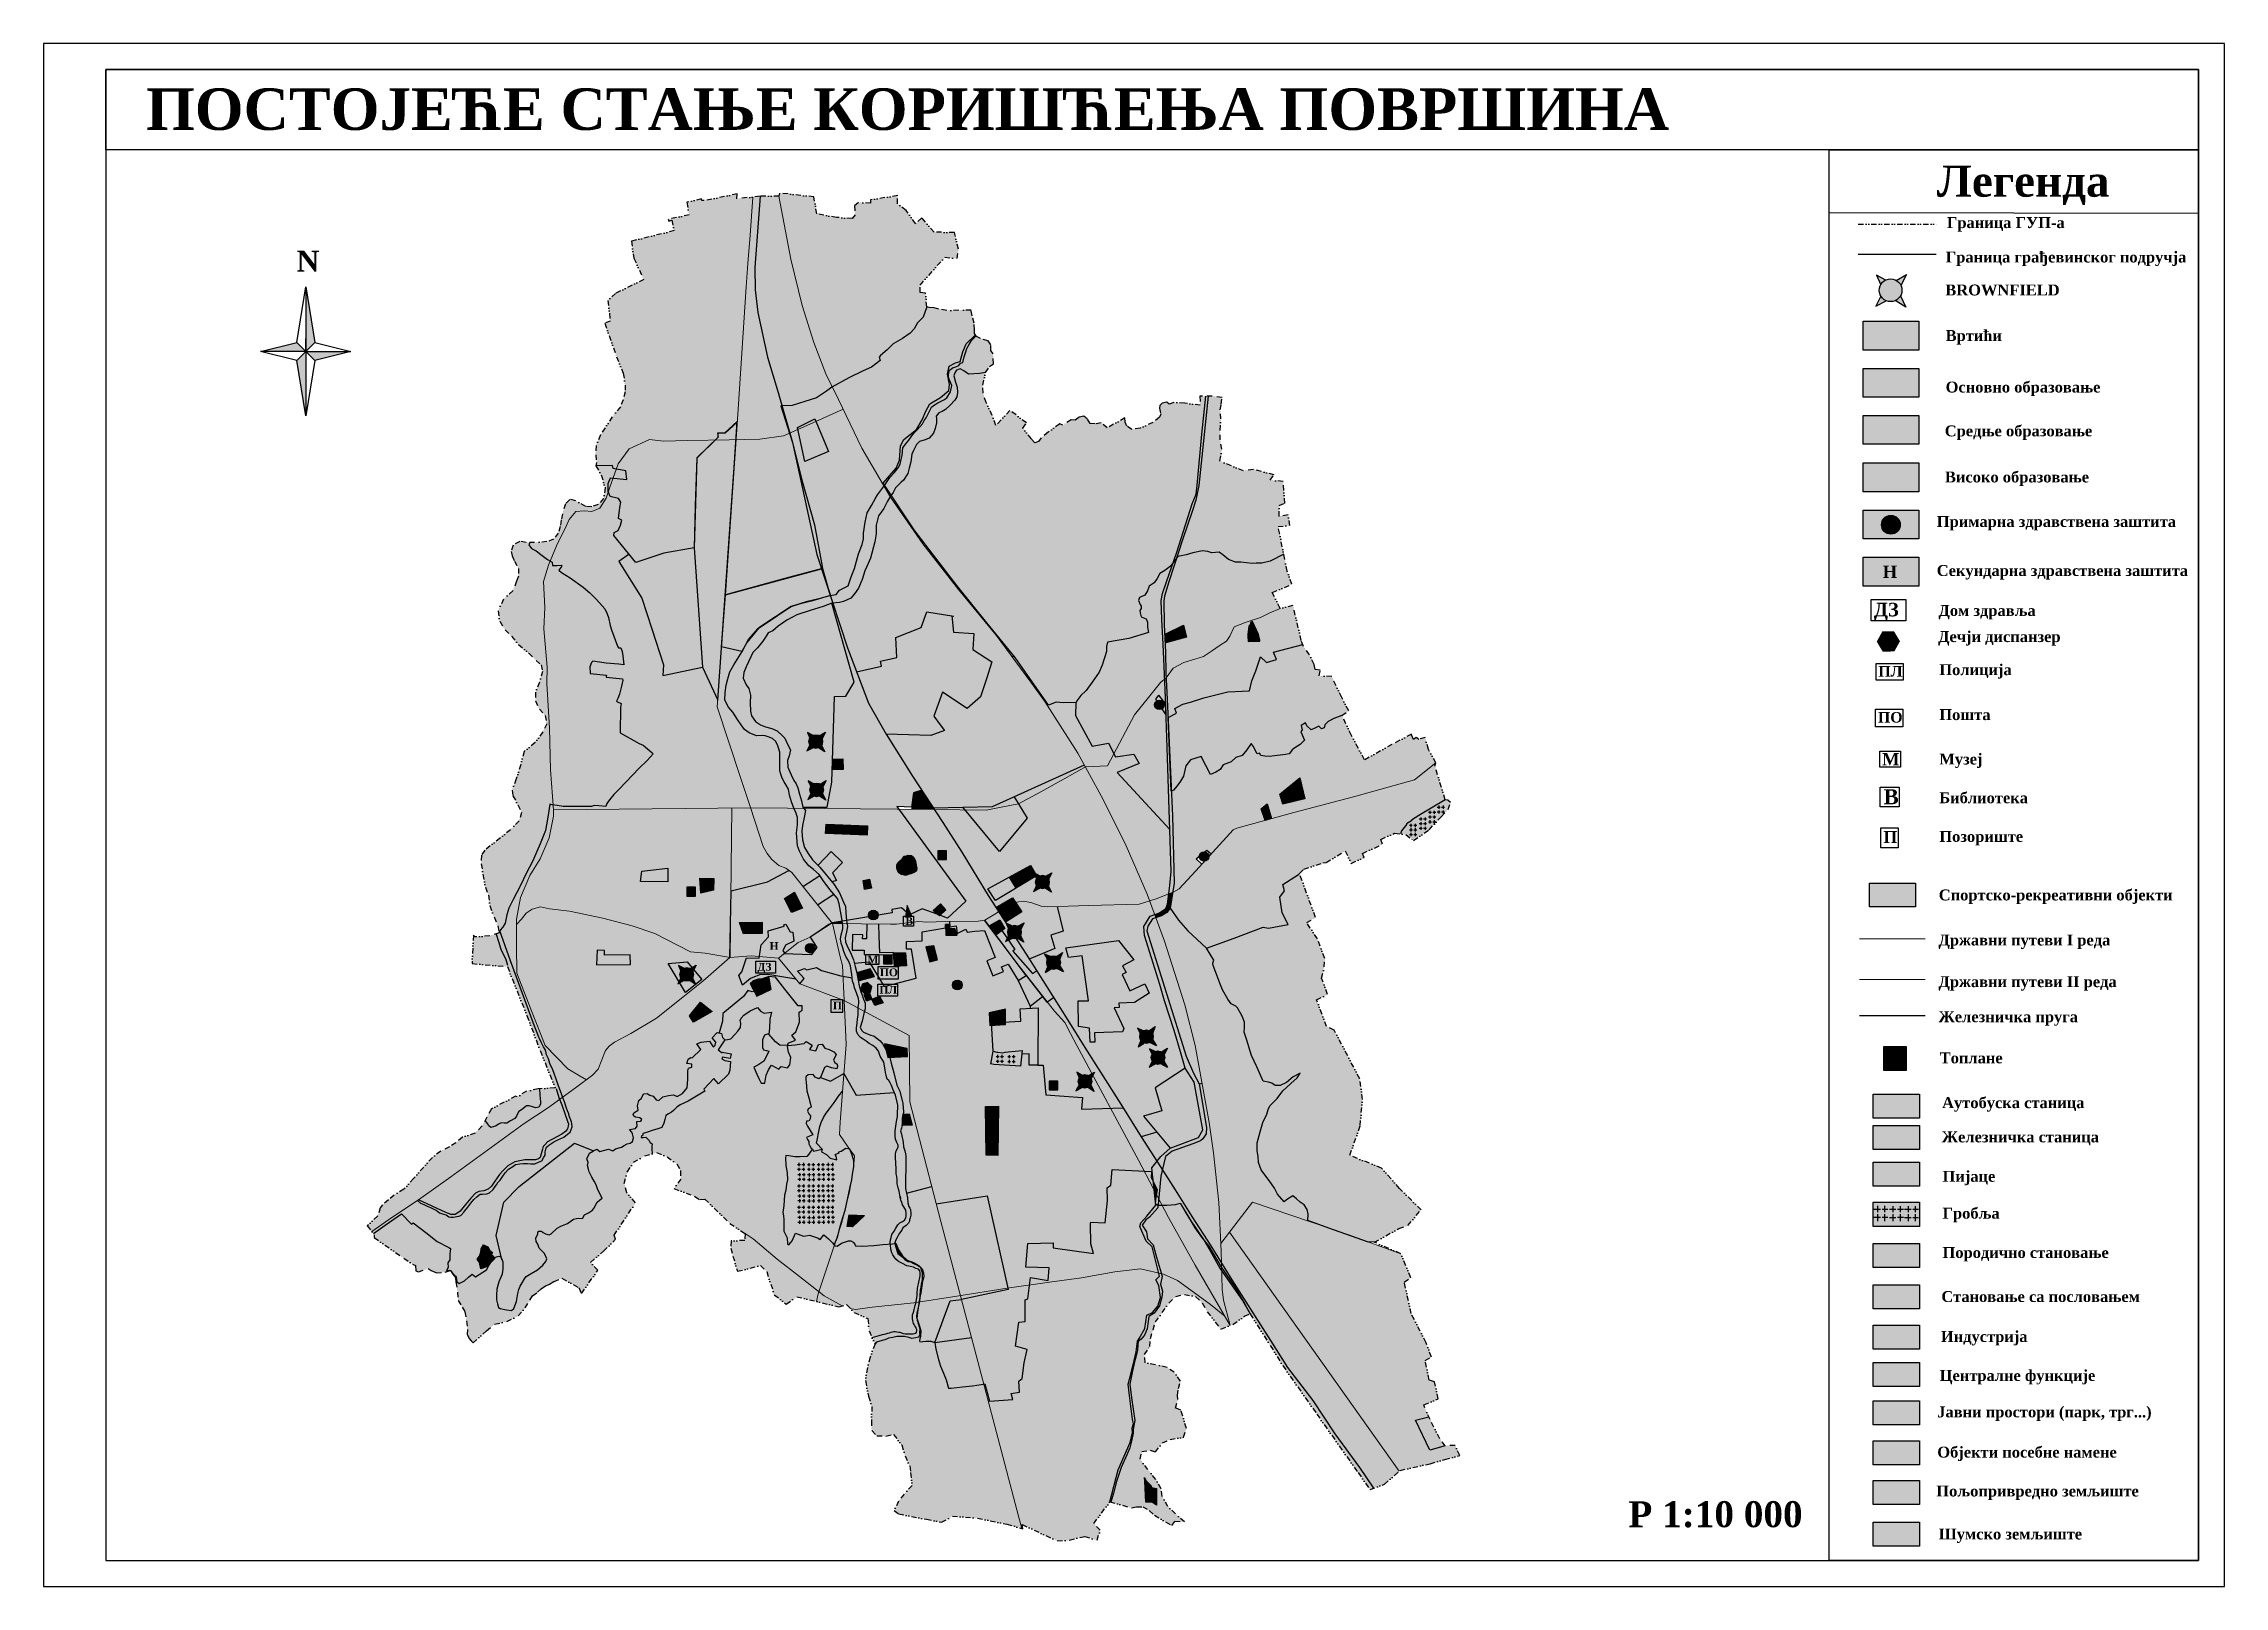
# Model space of a CAD drawing. Header units: inches. Extents: x 46391 to 88391, y 15017 to 44717.
import ezdxf

# ---------------------------------------------------------------- set-up
doc = ezdxf.new("R2010")
doc.units = ezdxf.units.IN
doc.header["$MEASUREMENT"] = 0
doc.linetypes.add('DIVIDE', pattern=[1.25, 0.5, -0.25, 0, -0.25, 0, -0.25])
for name, color, linetype in [('autobuska stanica', 60, 'Continuous'), ('braunfild', 1, 'Continuous'), ('centralne funkcije', 1, 'Continuous'), ('granica gradj podrucja', 230, 'Continuous'), ('groblja', 253, 'Continuous'), ('industrija', 181, 'Continuous'), ('kanal', 140, 'Continuous'), ('legenda', 7, 'Continuous'), ('objekti posebne namene', 99, 'Continuous'), ('okvir', 7, 'Continuous'), ('oznake', 7, 'Continuous'), ('oznake 2', 7, 'Continuous'), ('park i trg', 82, 'Continuous'), ('pijace', 53, 'Continuous'), ('poljoprivredno zemljiste', 31, 'Continuous'), ('porodicno stanovanje', 51, 'Continuous'), ('reka', 140, 'Continuous'), ('sport i rekreacija', 81, 'Continuous'), ('SS', 132, 'Continuous'), ('stanovanje sa poslovanjem', 40, 'Continuous'), ('sumsko zemljiste', 95, 'Continuous'), ('toplane', 2, 'Continuous'), ('VS', 134, 'Continuous'), ('zdravstvo', 160, 'Continuous'), ('zelezcnicka stanica', 52, 'Continuous')]:
    doc.layers.add(name, color=color, linetype=linetype)
for name, color, linetype, lineweight in [('DP 1 reda', 30, 'Continuous', 13), ('DP 2 reda', 50, 'Continuous', 9), ('granica gupa', 7, 'DIVIDE', 30), ('pruga', 7, 'TRACKS', 25)]:
    doc.layers.add(name, color=color, linetype=linetype, lineweight=lineweight)
doc.layers.add('objekti obrayovanja', color=7, linetype='Continuous', true_color=0x8fffe3)
doc.layers.add('OS', color=7, linetype='Continuous', true_color=0x00f0f0)
doc.styles.add('LEGENDA', font='timesbd.ttf')
doc.styles.get("Standard").update_dxf_attribs({"font": 'arial.ttf'})
doc.linetypes.add('TRACKS', pattern='A,0.15,[130,ltypeshp.shx,S=0.25,R=0,X=0,Y=0],0.15', length=0.3)

msp = doc.modelspace()

# ---------------------------------------------------------------- texts
at = {"layer": 'braunfild', "color": 1, "insert": (76912, 16657), "char_height": 500, "attachment_point": 1}
msp.add_mtext_dynamic_manual_height_columns('{\\fTimes New Roman|b1|i0|c204|p18;\\C0;Р\\fTimes New Roman|b1|i0|c0|p18; 1:10 000}', width=5736.26, gutter_width=1, heights=[0], dxfattribs=at)
at = {"layer": 'legenda', "attachment_point": 1}
for s, width, insert, char_height in [('{\\fTimes New Roman|b1|i0|c204|p18;Граница ГУП-а}', 4608.08, (83047, 41377), 209.94), ('{\\fTimes New Roman|b1|i0|c204|p18;Граница\\fTimes New Roman|b1|i0|c0|p18; \\fTimes New Roman|b1|i0|c204|p18;грађевинског\\fTimes New Roman|b1|i0|c0|p18; \\fTimes New Roman|b1|i0|c204|p18;подручја}', 10221.48, (83024, 40714), 209.944), ('{\\fTimes New Roman|b1|i0|c0|p18;BROWNFIELD}', 4608.08, (83016, 40080), 209.94), ('{\\fTimes New Roman|b1|i0|c204|p18;Вртићи}', 4608.08, (83022, 39203), 209.94), ('{\\fTimes New Roman|b1|i0|c204|p18;Основно образовање}', 6850.22, (83022, 38211), 209.94), ('{\\fTimes New Roman|b1|i0|c204|p18;Средње образовање}', 6865.37, (83005, 37367), 209.94), ('{\\fTimes New Roman|b1|i0|c204|p18;Високо образовање}', 6218.28, (83009, 36480), 209.94), ('{\\fTimes New Roman|b1|i0|c204|p18;Примарна здравствена заштита}', 9224.13, (82852, 35623), 209.94), ('{\\fTimes New Roman|b1|i0|c204|p18;Секундарна здравствена заштита}', 10594.73, (82851, 34679), 209.94), ('{\\fTimes New Roman|b1|i0|c204|p18;Дом здравља}', 10594.73, (82885, 33910), 209.94), ('{\\fTimes New Roman|b1|i0|c204|p18;Дечји диспанзер}', 10594.73, (82878, 33407), 209.94), ('{\\fTimes New Roman|b1|i0|c204|p18;Полиција}', 10594.73, (82900, 32770), 209.94), ('{\\fTimes New Roman|b1|i0|c204|p18;Пошта}', 10594.73, (82900, 31905), 209.94), ('{\\fTimes New Roman|b1|i0|c204|p18;Музеј}', 10594.73, (82900, 31050), 209.94), ('{\\fTimes New Roman|b1|i0|c204|p18;Библиотека}', 10594.73, (82900, 30304), 209.94), ('{\\fTimes New Roman|b1|i0|c204|p18;Позориште}', 10594.73, (82900, 29560), 209.94), ('{\\fTimes New Roman|b1|i0|c204|p18;Спортско-рекреативни објекти}', 10594.73, (82890, 28433), 209.94), ('{\\fTimes New Roman|b1|i0|c204|p18;Државни путеви \\fTimes New Roman|b1|i0|c0|p18;I\\fTimes New Roman|b1|i0|c204|p18; реда}', 10594.73, (82885, 27566), 209.944), ('{\\fTimes New Roman|b1|i0|c204|p18;Државни путеви \\fTimes New Roman|b1|i0|c0|p18;II\\fTimes New Roman|b1|i0|c204|p18; реда}', 10594.73, (82885, 26764), 209.944), ('{\\fTimes New Roman|b1|i0|c204|p18;Железничка пруга}', 10594.73, (82885, 26089), 209.94), ('{\\fTimes New Roman|b1|i0|c204|p18;Топлане}', 10594.73, (82908, 25296), 209.94), ('{\\fTimes New Roman|b1|i0|c204|p18;Аутобуска станица}', 10594.73, (82954, 24434), 209.94), ('{\\fTimes New Roman|b1|i0|c204|p18;Железничка станица}', 10594.73, (82948, 23775), 209.94), ('{\\fTimes New Roman|b1|i0|c204|p18;Пијаце}', 10594.73, (82962, 23017), 209.94), ('{\\fTimes New Roman|b1|i0|c204|p18;Гробља}', 10594.73, (82962, 22306), 209.94), ('{\\fTimes New Roman|b1|i0|c204|p18;Породично становање}', 10594.73, (82962, 21550), 209.94), ('{\\fTimes New Roman|b1|i0|c204|p18;Становање са пословањем}', 10594.73, (82940, 20702), 209.94), ('{\\fTimes New Roman|b1|i0|c204|p18;Индустрија}', 10594.73, (82931, 19933), 209.94), ('{\\fTimes New Roman|b1|i0|c204|p18;Централне функције}', 10594.73, (82908, 19183), 209.94), ('{\\fTimes New Roman|b1|i0|c204|p18;Јавни простори (парк, трг...)}', 10594.73, (82861, 18481), 209.94), ('{\\fTimes New Roman|b1|i0|c204|p18;Објекти посебне намене}', 10594.73, (82861, 17707), 209.94), ('{\\fTimes New Roman|b1|i0|c204|p18;Пољопривредно земљиште}', 10594.73, (82842, 16958), 209.94), ('{\\fTimes New Roman|b1|i0|c204|p18;Шумско земљиште}', 10594.73, (82888, 16131), 209.94)]:
    msp.add_mtext_dynamic_manual_height_columns(s, width=width, gutter_width=0.7, heights=[0], dxfattribs=dict(at, insert=insert, char_height=char_height))
at = {"layer": 'okvir', "attachment_point": 1}
for s, width, insert, char_height in [('{\\fTimes New Roman|b1|i0|c204|p18;ПОСТОЈЕЋЕ СТАЊЕ КОРИШЋЕЊА ПОВРШИНА}', 40310.45, (48362, 43857), 800), ('{\\fTimes New Roman|b1|i0|c204|p18;Легенда}', 12249.49, (82853, 42370), 600)]:
    msp.add_mtext_dynamic_manual_height_columns(s, width=width, gutter_width=1, heights=[0], dxfattribs=dict(at, insert=insert, char_height=char_height))
at = {"layer": 'okvir', "color": 7, "insert": (51263, 40730), "char_height": 400, "attachment_point": 1, "style": 'LEGENDA'}
msp.add_mtext_dynamic_manual_height_columns('N', width=885.85, gutter_width=1305, heights=[0], dxfattribs=at)
at = {"layer": 'oznake 2', "attachment_point": 1}
for s, width, gutter_width, insert, char_height in [('{\\fTimes New Roman|b1|i0|c0|p18;\\C254;H}', 239.09, 0.682, (81810, 34669), 239.09), ('{\\fTimes New Roman|b1|i0|c204|p18;\\C254;ДЗ}', 3894.53, 2, (81641, 33952), 260.23), ('{\\fTimes New Roman|b1|i0|c204|p18;\\C254;ПЛ}', 476, 1.56, (81727, 32734), 202.15), ('{\\fTimes New Roman|b1|i0|c204|p18;\\C254;М}', 351.99, 1.82, (81798, 31060), 236.21), ('{\\fTimes New Roman|b1|i0|c0|p18;\\C254;B}', 674.76, 2.2, (81829, 30362), 286.54), ('{\\fTimes New Roman|b1|i0|c0|p18;\\C254;B}', 4233.33, 1.14, (62987, 27900), 148.25), ('{\\fTimes New Roman|b1|i0|c204|p18;\\C254;ДЗ}', 2218.62, 1.14, (60137, 27019), 148.25), ('{\\fTimes New Roman|b1|i0|c204|p18;\\C254;ПЛ}', 2218.62, 1.14, (62487, 26576), 148.25)]:
    msp.add_mtext_dynamic_manual_height_columns(s, width=width, gutter_width=gutter_width, heights=[0], dxfattribs=dict(at, insert=insert, char_height=char_height))
at = {"layer": 'oznake 2', "color": 0, "attachment_point": 1}
for s, width, gutter_width, insert, char_height in [('{\\fTimes New Roman|b1|i0|c204|p18;\\C254;ПО}', 480.5, 1.56, (81718, 31850), 202.15), ('{\\fTimes New Roman|b1|i0|c204|p18;\\C254;П}', 281.05, 1.75, (81824, 29557), 227.81)]:
    msp.add_mtext_dynamic_manual_height_columns(s, width=width, gutter_width=gutter_width, heights=[0], dxfattribs=dict(at, insert=insert, char_height=char_height))
at = {"layer": 'oznake 2', "color": 254, "char_height": 148.25, "attachment_point": 1}
for s, width, insert in [('{\\fTimes New Roman|b1|i0|c0|p18;H}', 4233.33, (60373, 27420)), ('{\\fTimes New Roman|b1|i0|c204|p18;М}', 2412.5, (62255, 27157)), ('{\\fTimes New Roman|b1|i0|c204|p18;ПО}', 3308.09, (62496, 26913)), ('{\\fTimes New Roman|b1|i0|c204|p18;П}', 3308.09, (61591, 26275))]:
    msp.add_mtext_dynamic_manual_height_columns(s, width=width, gutter_width=1.14, heights=[0], dxfattribs=dict(at, insert=insert))

# ---------------------------------------------------------------- hatches: boundary and pattern name
at = {"layer": 'autobuska stanica'}
h = msp.add_hatch(color=256, dxfattribs=at)
h.dxf.hatch_style = 1
h.paths.add_polyline_path([(65108, 28185), (65087, 28182), (64916, 28102), (64783, 28007), (64878, 27861), (64913, 27807), (65229, 28004)])
h.paths.add_polyline_path([(65087, 28182), (65108, 28185), (65048, 28274), (64731, 28089), (64783, 28007), (64916, 28102)])
h = msp.add_hatch(color=256, dxfattribs=at)
h.dxf.hatch_style = 1
h.paths.add_polyline_path([(82521, 24031), (82521, 24493), (81624, 24493), (81624, 24031)])
at = {"layer": 'braunfild'}
h = msp.add_hatch(color=256, dxfattribs=at)
h.dxf.hatch_style = 1
h.paths.add_polyline_path([(81871, 40166), (81693, 40258), (81773, 40076, -0.087846), (81821, 40134, -0.068723)])
h.paths.add_polyline_path([(81876, 39769, -0.154921), (81777, 39856), (81678, 39663)])
h.paths.add_polyline_path([(82151, 39859, -0.083795), (82104, 39804, -0.070366), (82053, 39771), (82258, 39646)])
h.paths.add_polyline_path([(82268, 40270), (82072, 40157, -0.157336), (82162, 40058)])
h.paths.add_polyline_path([(81821, 40134, 0.087846), (81773, 40076, 0.838496), (82104, 39804, 1)])
h = msp.add_hatch(color=256, dxfattribs=at)
h.dxf.hatch_style = 1
h.paths.add_polyline_path([(61209, 31400), (61102, 31457), (61149, 31347, -0.087846), (61178, 31382, -0.068723)])
h.paths.add_polyline_path([(61208, 31162, -0.154921), (61149, 31215), (61088, 31100)])
h.paths.add_polyline_path([(61374, 31214, -0.083795), (61345, 31181, -0.070366), (61314, 31162), (61436, 31085)])
h.paths.add_polyline_path([(61448, 31459), (61329, 31393, -0.157336), (61382, 31333)])
h.paths.add_polyline_path([(61178, 31382, 0.087846), (61149, 31347, 0.838496), (61345, 31181, 1)])
h = msp.add_hatch(color=256, dxfattribs=at)
h.dxf.hatch_style = 1
h.paths.add_polyline_path([(61225, 30470), (61118, 30525), (61165, 30416, -0.087846), (61195, 30451, -0.068723)])
h.paths.add_polyline_path([(61226, 30231, -0.154921), (61167, 30284), (61106, 30169)])
h.paths.add_polyline_path([(61391, 30284, -0.083795), (61363, 30251, -0.070366), (61332, 30231), (61454, 30156)])
h.paths.add_polyline_path([(61463, 30530), (61345, 30463, -0.157336), (61398, 30403)])
h.paths.add_polyline_path([(61195, 30451, 0.087846), (61165, 30416, 0.838496), (61363, 30251, 1)])
h = msp.add_hatch(color=256, dxfattribs=at)
h.dxf.hatch_style = 1
h.paths.add_polyline_path([(65573, 28695), (65466, 28751), (65514, 28641, -0.087846), (65543, 28676, -0.068723)])
h.paths.add_polyline_path([(65575, 28457, -0.154921), (65515, 28509), (65455, 28394)])
h.paths.add_polyline_path([(65740, 28510, -0.083795), (65712, 28477, -0.070366), (65681, 28458), (65803, 28382)])
h.paths.add_polyline_path([(65811, 28757), (65693, 28689, -0.157336), (65747, 28629)])
h.paths.add_polyline_path([(65543, 28676, 0.087846), (65514, 28641, 0.838496), (65712, 28477, 1)])
h = msp.add_hatch(color=256, dxfattribs=at)
h.dxf.hatch_style = 1
h.paths.add_polyline_path([(65035, 27731), (64928, 27787), (64976, 27677, -0.087846), (65005, 27712, -0.068723)])
h.paths.add_polyline_path([(65037, 27493, -0.154921), (64977, 27545), (64917, 27430)])
h.paths.add_polyline_path([(65202, 27546, -0.083795), (65174, 27513, -0.070366), (65143, 27494), (65266, 27419)])
h.paths.add_polyline_path([(65273, 27793), (65155, 27725, -0.157336), (65209, 27665)])
h.paths.add_polyline_path([(65005, 27712, 0.087846), (64976, 27677, 0.838496), (65174, 27513, 1)])
h = msp.add_hatch(color=256, dxfattribs=at)
h.dxf.hatch_style = 1
h.paths.add_polyline_path([(58722, 26917), (58616, 26973), (58663, 26864, -0.087846), (58692, 26898, -0.068723)])
h.paths.add_polyline_path([(58723, 26679, -0.154921), (58664, 26732), (58603, 26617)])
h.paths.add_polyline_path([(58888, 26732, -0.083795), (58860, 26698, -0.070366), (58829, 26679), (58951, 26603)])
h.paths.add_polyline_path([(58961, 26978), (58843, 26911, -0.157336), (58896, 26851)])
h.paths.add_polyline_path([(58692, 26898, 0.087846), (58663, 26864, 0.838496), (58860, 26698, 1)])
h = msp.add_hatch(color=256, dxfattribs=at)
h.dxf.hatch_style = 1
h.paths.add_polyline_path([(65780, 27143), (65670, 27191), (65724, 27085, -0.087846), (65751, 27122, -0.068723)])
h.paths.add_polyline_path([(65797, 26905, -0.154921), (65734, 26953), (65682, 26834)])
h.paths.add_polyline_path([(65958, 26968, -0.083795), (65932, 26933, -0.070366), (65903, 26912), (66030, 26845)])
h.paths.add_polyline_path([(66014, 27219), (65901, 27144, -0.157336), (65958, 27087)])
h.paths.add_polyline_path([(65751, 27122, 0.087846), (65724, 27085, 0.838496), (65932, 26933, 1)])
h = msp.add_hatch(color=256, dxfattribs=at)
h.dxf.hatch_style = 1
h.paths.add_polyline_path([(67568, 25715), (67456, 25761), (67513, 25656, -0.087846), (67539, 25693, -0.068723)])
h.paths.add_polyline_path([(67588, 25477, -0.154921), (67525, 25525), (67474, 25405)])
h.paths.add_polyline_path([(67748, 25543, -0.083795), (67723, 25508, -0.070366), (67694, 25486), (67822, 25421)])
h.paths.add_polyline_path([(67800, 25795), (67688, 25718, -0.157336), (67746, 25663)])
h.paths.add_polyline_path([(67539, 25693, 0.087846), (67513, 25656, 0.838496), (67723, 25508, 1)])
h = msp.add_hatch(color=256, dxfattribs=at)
h.dxf.hatch_style = 1
h.paths.add_polyline_path([(67797, 25314), (67689, 25367), (67739, 25258, -0.087846), (67767, 25294, -0.068723)])
h.paths.add_polyline_path([(67803, 25075, -0.154921), (67743, 25126), (67685, 25010)])
h.paths.add_polyline_path([(67967, 25131, -0.083795), (67940, 25098, -0.070366), (67909, 25078), (68033, 25005)])
h.paths.add_polyline_path([(68034, 25379), (67918, 25310, -0.157336), (67972, 25251)])
h.paths.add_polyline_path([(67767, 25294, 0.087846), (67739, 25258, 0.838496), (67940, 25098, 1)])
h = msp.add_hatch(color=256, dxfattribs=at)
h.dxf.hatch_style = 1
h.paths.add_polyline_path([(66393, 24859), (66287, 24915), (66334, 24805, -0.087846), (66363, 24840, -0.068723)])
h.paths.add_polyline_path([(66393, 24621, -0.154921), (66334, 24674), (66273, 24559)])
h.paths.add_polyline_path([(66559, 24673, -0.083795), (66530, 24640, -0.070366), (66499, 24620), (66621, 24544)])
h.paths.add_polyline_path([(66632, 24918), (66514, 24852, -0.157336), (66567, 24792)])
h.paths.add_polyline_path([(66363, 24840, 0.087846), (66334, 24805, 0.838496), (66530, 24640, 1)])
at = {"layer": 'centralne funkcije'}
h = msp.add_hatch(color=256, dxfattribs=at)
h.dxf.hatch_style = 1
h.paths.add_polyline_path([(63101, 29976), (63547, 29971), (63304, 30344), (63143, 30296)])
h = msp.add_hatch(color=256, dxfattribs=at)
h.dxf.hatch_style = 1
h.paths.add_polyline_path([(63065, 27945), (62910, 28081), (62725, 28051), (62736, 27982), (62408, 27927), (62415, 27900), (62347, 27885), (62342, 27916), (61856, 27835), (61864, 27775), (62702, 27764), (62815, 27764), (63240, 27818), (63399, 27807), (63761, 27816), (64391, 27821), (64516, 27845), (64743, 27979), (64783, 28007), (64584, 28317), (64076, 29151), (63710, 29721), (63547, 29971), (62866, 29978), (64154, 28206), (63802, 27881), (63656, 27935), (63647, 27926), (63622, 27947), (63598, 27956), (63308, 28064)])
h = msp.add_hatch(color=256, dxfattribs=at)
h.dxf.hatch_style = 1
h.paths.add_polyline_path([(61304, 28897), (61338, 28861), (61576, 28578), (61658, 28609), (61585, 28751), (61779, 28952), (61560, 29163)])
h = msp.add_hatch(color=256, dxfattribs=at)
h.dxf.hatch_style = 1
h.paths.add_polyline_path([(61801, 27242), (61778, 27331), (61748, 27398), (61739, 27476), (61748, 27562), (61784, 27675), (61782, 27737), (61777, 27776), (61583, 27778), (61547, 27770), (61153, 27514), (61280, 27318), (61173, 27174), (60645, 27193), (60543, 27112), (60956, 26616), (61038, 26721), (60910, 26858), (61047, 26915), (61087, 26888), (61277, 26933), (61370, 26872), (61745, 26768), (61962, 26733), (61955, 26795), (61937, 26918), (61928, 26966), (61909, 27015), (61884, 27070), (61842, 27146)])
h = msp.add_hatch(color=256, dxfattribs=at)
h.dxf.hatch_style = 1
h.paths.add_polyline_path([(61771, 27821), (61575, 27789), (61583, 27778), (61777, 27776)])
h.paths.add_polyline_path([(61575, 27789), (61547, 27770), (61583, 27778)])
h = msp.add_hatch(color=256, dxfattribs=at)
h.dxf.hatch_style = 1
h.paths.add_polyline_path([(62815, 27764), (62702, 27764), (62478, 27767), (62485, 27533), (62496, 27211), (62757, 27221), (62756, 27174), (62195, 27184), (62196, 27264), (61963, 27268), (61969, 27566), (62166, 27563), (62164, 27485), (62241, 27484), (62246, 27770), (61864, 27775), (61870, 27722), (61851, 27615), (61830, 27505), (61834, 27428), (61858, 27360), (61943, 27189), (61990, 27080), (62006, 27014), (62290, 27043), (62579, 26566), (63195, 26724), (63106, 27285), (63009, 27286), (63010, 27430), (63310, 27443), (63313, 27620), (63719, 27687), (63845, 27717), (63852, 27817), (63761, 27816), (63399, 27807), (63240, 27818)])
h.paths.add_polyline_path([(64324, 27628), (64510, 27646), (64718, 27125), (64558, 27061), (64673, 26772), (64876, 26853), (64840, 26943), (64965, 26994), (65160, 26684), (65312, 26779), (65150, 26995), (65068, 27101), (64507, 27843), (64391, 27821), (63852, 27817), (63845, 27717), (63969, 27731), (63986, 27585), (64149, 27671), (64179, 27614)])
h = msp.add_hatch(color=256, dxfattribs=at)
h.dxf.hatch_style = 1
h.paths.add_polyline_path([(64516, 27845), (64507, 27843), (65068, 27101), (65150, 26995)])
h = msp.add_hatch(color=256, dxfattribs=at)
h.dxf.hatch_style = 1
h.paths.add_polyline_path([(65711, 26267), (65843, 26351), (65710, 26560), (65516, 26868), (65438, 26818), (65058, 27249), (65096, 27276), (64837, 27656), (64718, 27575), (65312, 26779)])
h = msp.add_hatch(color=256, dxfattribs=at)
h.dxf.hatch_style = 1
h.paths.add_polyline_path([(82521, 18863), (82521, 19325), (81624, 19325), (81624, 18863)])
at = {"layer": 'groblja'}
h = msp.add_hatch(color=256, dxfattribs=at)
h.dxf.hatch_style = 1
h.paths.add_polyline_path([(69587, 33206), (69815, 33211), (69814, 33236), (69791, 33344), (69673, 33593), (69630, 33573), (69644, 33545), (69602, 33502), (69580, 33350), (69586, 33313)])
h = msp.add_hatch(color=256, dxfattribs=at)
h.dxf.hatch_style = 1
h.paths.add_polyline_path([(73075, 29584), (73307, 29835), (73439, 29974), (73487, 30106), (73434, 30151), (73386, 30161), (72879, 29855), (72734, 29767), (72735, 29754), (72638, 29699), (72643, 29690), (72617, 29661), (72544, 29563), (72521, 29505), (72625, 29493), (72773, 29374)])
h = msp.add_hatch(color=256, dxfattribs=at)
h.dxf.hatch_style = 1
h.paths.add_polyline_path([(65203, 25029), (65234, 25331), (64970, 25307), (64909, 25302), (64866, 25291), (64766, 25300), (64750, 25304), (64681, 25318), (64632, 25074), (64693, 25061)])
h = msp.add_hatch(color=256, dxfattribs=at)
h.dxf.hatch_style = 1
h.paths.add_polyline_path([(61948, 22846), (61965, 22954), (61987, 23095), (61986, 23215), (61959, 23324), (61910, 23443), (61839, 23452), (61751, 23396), (61702, 23381), (61710, 23364), (61636, 23329), (61657, 23297), (61669, 23232), (61539, 23258), (61467, 23332), (61375, 23380), (61382, 23436), (61221, 23397), (61198, 23437), (61165, 23397), (61129, 23341), (61091, 23296), (60964, 23288), (60859, 23284), (60746, 23305), (60686, 23310), (60681, 23259), (60688, 23119), (60711, 22980), (60716, 22843), (60700, 22762), (60686, 22645), (60658, 22547), (60648, 22347), (60630, 22215), (60643, 22151), (60645, 22075), (60646, 21927), (60645, 21855), (60678, 21790), (60711, 21728), (60715, 21609), (60741, 21595), (60806, 21672), (60869, 21820), (61024, 21759), (61072, 21767), (61139, 21776), (61295, 21730), (61346, 21698), (61417, 21785), (61504, 21711), (61582, 21628), (61619, 21585), (61637, 21642), (61686, 21789), (61705, 21869), (61753, 22026), (61818, 22236), (61827, 22273), (61916, 22711)])
h = msp.add_hatch(color=256, dxfattribs=at)
h.dxf.hatch_style = 1
h.paths.add_polyline_path([(62008, 23303), (61910, 23443), (61959, 23324), (61986, 23215), (61987, 23095), (61965, 22954), (61948, 22846), (61916, 22711), (61827, 22273), (61914, 22620), (61988, 23066)])
h = msp.add_hatch(color=256, dxfattribs=at)
h.dxf.hatch_style = 1
h.paths.add_polyline_path([(82521, 21948), (82521, 22411), (81624, 22411), (81624, 21948)])
h = msp.add_hatch(color=256, dxfattribs=at)
h.dxf.hatch_style = 1
h.paths.add_polyline_path([(62201, 22156), (61906, 22167), (61865, 21945), (61967, 21942)])
h = msp.add_hatch(color=256, dxfattribs=at)
h.dxf.hatch_style = 1
h.paths.add_polyline_path([(55064, 21359), (55019, 21407), (55039, 21446), (54986, 21485), (54946, 21551), (54862, 21593), (54816, 21515), (54811, 21450), (54783, 21376), (54738, 21318), (54786, 21253), (54809, 21133), (54923, 21169), (54965, 21226), (55011, 21279)])
h = msp.add_hatch(color=256, dxfattribs=at)
h.dxf.hatch_style = 1
h.paths.add_polyline_path([(67620, 16639), (67742, 16638), (67822, 16582), (67826, 16751), (67821, 16899), (67728, 16919), (67724, 16953), (67598, 17082), (67599, 17045)])
at = {"layer": 'industrija'}
h = msp.add_hatch(color=256, dxfattribs=at)
h.dxf.hatch_style = 1
h.paths.add_polyline_path([(61244, 37492), (60910, 37325), (61054, 36673), (61507, 36863)])
h = msp.add_hatch(color=256, dxfattribs=at)
h.dxf.hatch_style = 1
h.paths.add_polyline_path([(61621, 32147), (61844, 32158), (62003, 32423), (61574, 33948), (61404, 33880), (61156, 33807), (60899, 33722), (60703, 33618), (60535, 33503), (60434, 33412), (60342, 33377), (60307, 33311), (60241, 33217), (60139, 33087), (60049, 32995), (60012, 32910), (59964, 32819), (59920, 32719), (59875, 32610), (59865, 32499), (59920, 32371), (59972, 32303), (60003, 32174), (59996, 32029), (60002, 31867), (60026, 31777), (60099, 31666), (60199, 31605), (60295, 31565), (60413, 31534), (60520, 31486), (60623, 31394), (60664, 31349), (60711, 31242), (60777, 31121), (60749, 31008), (60720, 30915), (60725, 30790), (60786, 30642), (60841, 30533), (60886, 30467), (60916, 30389), (60949, 30266), (60989, 30143), (61013, 30021), (61481, 30020), (61573, 30501)])
h = msp.add_hatch(color=256, dxfattribs=at)
h.dxf.hatch_style = 1
h.paths.add_polyline_path([(67068, 30686), (67493, 30856), (67387, 31036), (67036, 30988), (66898, 31248), (66585, 31190), (66266, 31783), (66273, 32033), (66032, 32030), (65892, 32037), (65744, 31981), (65728, 32003), (65709, 31996), (66311, 31059), (66795, 30164), (67242, 29274), (67645, 28346), (67693, 28213), (67820, 28254), (68060, 28351), (68078, 28510), (68107, 28779), (68080, 29590)])
h = msp.add_hatch(color=256, dxfattribs=at)
h.dxf.hatch_style = 1
h.paths.add_polyline_path([(65333, 29809), (64803, 29166), (64095, 30017), (63526, 30004), (63710, 29721), (64076, 29151), (64584, 28317), (64783, 28007), (64916, 28102), (65087, 28182), (65256, 28206), (65404, 28184), (65606, 28111), (65730, 28098), (66518, 28122), (67493, 28149), (67693, 28213), (67645, 28346), (67242, 29274), (66795, 30164), (66435, 30830), (65081, 30219)])
h = msp.add_hatch(color=256, dxfattribs=at)
h.dxf.hatch_style = 1
h.paths.add_polyline_path([(68007, 28065), (68038, 28148), (68060, 28351), (67820, 28254), (67693, 28213), (67789, 27953), (67883, 27987)])
h.paths.add_polyline_path([(64563, 22536), (63583, 22381), (63671, 22041), (64068, 20540), (64965, 20732)])
h.paths.add_polyline_path([(66442, 25390), (66117, 25919), (65843, 26351), (65711, 26267), (65627, 26374), (65389, 26189), (65391, 26147), (65545, 26156), (65538, 25052), (65641, 25051), (65695, 24479), (66397, 24429), (66381, 24206), (67181, 24232), (67139, 24301), (66744, 24915)])
h = msp.add_hatch(color=256, dxfattribs=at)
h.dxf.hatch_style = 1
h.paths.add_polyline_path([(68166, 25718), (67976, 26288), (67891, 26606), (67729, 27115), (67590, 27550), (67582, 27722), (67701, 27921), (67789, 27953), (67693, 28213), (67493, 28149), (66518, 28122), (65910, 28104), (66025, 27633), (65789, 27552), (65865, 27297), (65375, 27093), (65710, 26560), (66117, 25919), (66442, 25390), (66744, 24915), (67139, 24301), (67527, 23672), (67829, 23763), (67571, 24070), (67925, 24170), (67799, 24618), (68374, 24996), (68284, 25309)])
h.paths.add_polyline_path([(67169, 25695), (66628, 25676), (66635, 25497), (66545, 25494), (66535, 25763), (66322, 25793), (66313, 26287), (66517, 26290), (66395, 27158), (66132, 27121), (66077, 27311), (67093, 27449), (67389, 27078), (67171, 26966), (67237, 26838), (67161, 26799), (67310, 26481), (67600, 26616), (67683, 26439), (67400, 26260), (67098, 26246), (67102, 26159), (67006, 26155), (67196, 25758)], flags=16)
h = msp.add_hatch(color=256, dxfattribs=at)
h.dxf.hatch_style = 1
h.paths.add_polyline_path([(65096, 27276), (65058, 27249), (65438, 26818), (65516, 26868), (65315, 27187), (64878, 27861), (64783, 28007), (64743, 27979), (64516, 27845), (64718, 27575), (64837, 27656)])
h.paths.add_polyline_path([(67829, 23763), (67527, 23672), (67834, 23201), (67909, 23294), (68087, 23455)])
h.paths.add_polyline_path([(68370, 26214), (67977, 27437), (67811, 27891), (67748, 27871), (67655, 27726), (67637, 27639), (68396, 25225), (68534, 24897), (68643, 24691), (68703, 24702), (68572, 25427)])
h = msp.add_hatch(color=256, dxfattribs=at)
h.dxf.hatch_style = 1
h.paths.add_polyline_path([(69820, 23766), (69875, 23947), (69948, 24107), (69977, 24196), (70007, 24268), (70150, 24407), (70259, 24559), (70413, 24699), (70535, 24805), (70592, 24900), (70459, 24824), (70329, 24720), (70209, 24659), (70109, 24661), (70044, 24704), (69983, 24722), (69877, 24741), (69757, 25020), (69653, 25238), (69557, 25552), (69511, 25685), (69518, 25774), (69518, 25882), (69477, 25993), (69381, 26155), (69355, 26189), (69262, 26232), (69195, 26319), (69094, 26500), (69044, 26632), (68967, 26836), (68903, 26999), (68927, 27071), (68790, 27302), (68429, 27639), (68247, 27846), (68089, 28072), (68024, 27989), (67918, 27924), (67811, 27891), (67977, 27437), (68370, 26214), (68572, 25427), (68838, 23949), (68920, 23364), (69023, 22409), (69064, 21616), (69397, 22052), (69670, 22411), (70739, 22052), (70745, 22185), (70726, 22274), (70671, 22363), (70591, 22417), (70519, 22480), (70450, 22537), (70328, 22459), (70284, 22420), (70153, 22565), (70096, 22682), (69992, 22828), (69909, 22937), (69841, 23034), (69788, 23175), (69785, 23296), (69761, 23401), (69761, 23557)])
h = msp.add_hatch(color=256, dxfattribs=at)
h.dxf.hatch_style = 1
h.paths.add_polyline_path([(58756, 26449), (59069, 26702), (58785, 27042), (58421, 27006)])
h = msp.add_hatch(color=256, dxfattribs=at)
h.dxf.hatch_style = 1
h.paths.add_polyline_path([(82521, 19582), (82521, 20045), (81624, 20045), (81624, 19582)])
at = {"layer": 'kanal'}
h = msp.add_hatch(color=256, dxfattribs=at)
h.dxf.hatch_style = 1
h.paths.add_polyline_path([(55196, 27283), (55295, 27083), (55324, 26975), (55392, 26818), (55521, 26498), (55562, 26387), (55718, 25996), (55770, 25847), (55947, 25390), (56090, 25047), (56137, 24914), (56261, 24601), (56311, 24430), (56327, 24393), (56387, 24437), (56371, 24481), (56352, 24534), (56328, 24603), (56310, 24653), (56256, 24803), (56224, 24892), (56199, 24962), (56141, 25082), (56115, 25173), (56078, 25249), (56062, 25317), (56053, 25356), (56018, 25406), (55975, 25496), (55942, 25565), (55931, 25588), (55897, 25674), (55847, 25800), (55384, 27060), (55177, 27635), (55163, 27596), (55105, 27571), (55150, 27430)])
h = msp.add_hatch(color=256, dxfattribs=at)
h.dxf.hatch_style = 1
h.paths.add_polyline_path([(55425, 23098), (55480, 23136), (55563, 23150), (55627, 23160), (55707, 23158), (55773, 23155), (55854, 23152), (55920, 23181), (55985, 23210), (56027, 23280), (56049, 23318), (56050, 23380), (56066, 23436), (56077, 23475), (56124, 23508), (56220, 23576), (56295, 23612), (56352, 23640), (56410, 23667), (56482, 23722), (56531, 23760), (56550, 23810), (56572, 23867), (56564, 23920), (56557, 23960), (56522, 24059), (56498, 24127), (56481, 24173), (56463, 24225), (56450, 24260), (56434, 24306), (56414, 24362), (56404, 24389), (56387, 24437), (56327, 24393), (56374, 24287), (56490, 23955), (56502, 23920), (56492, 23879), (56480, 23823), (56445, 23776), (56370, 23726), (56093, 23575), (56041, 23516), (56012, 23484), (56000, 23436), (55976, 23347), (55957, 23275), (55919, 23245), (55864, 23228), (55736, 23229), (55661, 23230), (55530, 23204), (55464, 23191), (55332, 23114), (55236, 23019), (55169, 22944), (55084, 22819), (55018, 22722), (54950, 22662), (54869, 22629), (54776, 22619), (54709, 22585), (54618, 22494), (54488, 22334), (54414, 22243), (54347, 22194), (54318, 22174), (54239, 22179), (54140, 22214), (53612, 22460), (53591, 22446), (53648, 22397), (53716, 22366), (53780, 22337), (53845, 22308), (53906, 22281), (53950, 22261), (54018, 22211), (54094, 22185), (54146, 22167), (54195, 22130), (54236, 22127), (54277, 22124), (54386, 22145), (54429, 22154), (54482, 22220), (54506, 22250), (54559, 22317), (54621, 22395), (54676, 22464), (54735, 22514), (54773, 22546), (54801, 22570), (54844, 22565), (54929, 22572), (54978, 22592), (55048, 22655), (55087, 22714), (55111, 22750), (55138, 22791), (55183, 22837), (55235, 22912), (55279, 22976), (55346, 23046)])
at = {"layer": 'objekti obrayovanja'}
h = msp.add_hatch(color=256, dxfattribs=at)
h.dxf.hatch_style = 1
h.paths.add_polyline_path([(82509, 38817), (82509, 39372), (81432, 39372), (81432, 38817)])
h = msp.add_hatch(color=256, dxfattribs=at)
h.dxf.hatch_style = 1
h.paths.add_polyline_path([(68341, 33525), (67993, 33349), (68005, 33183), (68405, 33293)])
h = msp.add_hatch(color=256, dxfattribs=at)
h.dxf.hatch_style = 1
h.paths.add_polyline_path([(61782, 30949), (61597, 30942), (61605, 30739), (61790, 30746)])
h = msp.add_hatch(color=256, dxfattribs=at)
h.dxf.hatch_style = 1
h.paths.add_polyline_path([(70197, 30268), (70255, 30076), (70680, 30181), (70582, 30581)])
h = msp.add_hatch(color=256, dxfattribs=at)
h.dxf.hatch_style = 1
h.paths.add_polyline_path([(69956, 30081), (69841, 29983), (69920, 29763), (70041, 29800)])
h = msp.add_hatch(color=256, dxfattribs=at)
h.dxf.hatch_style = 1
h.paths.add_polyline_path([(63196, 28895), (63180, 28976), (63149, 29051), (63105, 29088), (63044, 29095), (63021, 29085), (63008, 29083), (62965, 29073), (62939, 29047), (62923, 29018), (62873, 28977), (62842, 28946), (62824, 28899), (62822, 28844), (62843, 28786), (62866, 28751), (62906, 28722), (62962, 28708), (63008, 28712), (63058, 28727), (63096, 28737), (63158, 28759), (63199, 28792), (63206, 28847)])
h = msp.add_hatch(color=256, dxfattribs=at)
h.dxf.hatch_style = 1
h.paths.add_polyline_path([(59046, 28361), (59291, 28420), (59300, 28642), (59029, 28652)])
h = msp.add_hatch(color=256, dxfattribs=at)
h.dxf.hatch_style = 1
h.paths.add_polyline_path([(62200, 28430), (62333, 28457), (62299, 28633), (62173, 28608)])
h = msp.add_hatch(color=256, dxfattribs=at)
h.dxf.hatch_style = 1
h.paths.add_polyline_path([(63770, 28039), (63662, 28158), (63524, 28032), (63622, 27947), (63656, 27935)], flags=17)
h.paths.add_polyline_path([(63647, 27926), (63770, 28039), (63662, 28158), (63524, 28032)])
h = msp.add_hatch(color=256, dxfattribs=at)
h.dxf.hatch_style = 1
h.paths.add_polyline_path([(63524, 28032), (63622, 27947), (63656, 27935), (63770, 28039), (63662, 28158)])
h = msp.add_hatch(color=256, dxfattribs=at)
h.dxf.hatch_style = 1
h.paths.add_polyline_path([(59791, 27798), (59871, 27582), (60230, 27587), (60227, 27804)])
h = msp.add_hatch(color=256, dxfattribs=at)
h.dxf.hatch_style = 1
h.paths.add_polyline_path([(62987, 27903), (63108, 27924), (63019, 28128)])
h = msp.add_hatch(color=256, dxfattribs=at)
h.dxf.hatch_style = 1
h.paths.add_polyline_path([(63537, 27348), (63381, 27329), (63458, 27039), (63608, 27080)])
h = msp.add_hatch(color=256, dxfattribs=at)
h.dxf.hatch_style = 1
h.paths.add_polyline_path([(62991, 27216), (62757, 27214), (62776, 26952), (63009, 26966)])
h = msp.add_hatch(color=256, dxfattribs=at)
h.dxf.hatch_style = 1
h.paths.add_polyline_path([(60209, 26705), (60154, 26704), (60059, 26678), (59999, 26621), (60076, 26473), (60081, 26475), (60124, 26381), (60394, 26505), (60348, 26755)])
h = msp.add_hatch(color=256, dxfattribs=at)
h.dxf.hatch_style = 1
h.paths.add_polyline_path([(64780, 24261), (64531, 24255), (64536, 23786), (64775, 23788)])
at = {"layer": 'objekti posebne namene'}
h = msp.add_hatch(color=256, dxfattribs=at)
h.dxf.hatch_style = 1
h.paths.add_polyline_path([(59726, 37094), (59748, 37430), (59516, 37216), (59377, 37218), (59377, 37193), (59385, 37139), (59134, 36899), (58970, 36737), (58917, 35011), (59083, 32716), (59375, 32075)])
h = msp.add_hatch(color=256, dxfattribs=at)
h.dxf.hatch_style = 1
h.paths.add_polyline_path([(68549, 24723), (68374, 24996), (67799, 24618), (67925, 24170), (67571, 24070), (68087, 23455), (68633, 23658), (68718, 23805)])
h = msp.add_hatch(color=256, dxfattribs=at)
h.dxf.hatch_style = 1
h.paths.add_polyline_path([(55978, 21857), (56009, 21833), (56059, 21806), (56125, 21787), (56163, 21805), (56280, 21915), (56349, 21952), (56483, 22006), (56553, 22054), (56597, 22087), (56684, 22105), (56769, 22101), (56805, 22168), (56882, 22211), (56962, 22257), (57001, 22313), (57043, 22400), (57098, 22452), (57146, 22494), (57064, 22650), (57032, 22748), (56995, 22821), (56951, 22894), (56899, 22998), (56882, 23049), (56868, 23120), (56881, 23180), (56855, 23247), (56906, 23360), (56978, 23401), (56613, 23552), (55551, 22717), (55254, 22413), (55106, 21773), (55217, 21312), (55238, 21263), (55238, 21134), (55222, 21026), (55156, 20882), (55121, 20738), (55111, 20625), (55115, 20531), (55134, 20455), (55152, 20383), (55181, 20364), (55306, 20342), (55403, 20328), (55448, 20365), (55499, 20503), (55525, 20657), (55540, 20733), (55570, 20799), (55608, 20861), (55654, 20935), (55687, 20984), (55779, 21041), (55903, 21112), (56003, 21202), (56063, 21271), (56085, 21323), (56036, 21427), (55937, 21528), (55909, 21607), (55880, 21658), (55873, 21721), (55908, 21804), (55910, 21856)])
h = msp.add_hatch(color=256, dxfattribs=at)
h.dxf.hatch_style = 1
h.paths.add_polyline_path([(64262, 19809), (64068, 20540), (63852, 20517), (63557, 19711)])
h = msp.add_hatch(color=256, dxfattribs=at)
h.dxf.hatch_style = 1
h.paths.add_polyline_path([(82521, 17360), (82521, 17822), (81624, 17822), (81624, 17360)])
at = {"layer": 'okvir'}
h = msp.add_hatch(color=256, dxfattribs=at)
h.dxf.hatch_style = 1
h.paths.add_polyline_path([(51439, 40034), (51439, 38792), (51613, 38966)])
h = msp.add_hatch(color=256, dxfattribs=at)
h.dxf.hatch_style = 1
h.paths.add_polyline_path([(50569, 38792), (51439, 38792), (51265, 38966)])
h = msp.add_hatch(color=256, dxfattribs=at)
h.dxf.hatch_style = 1
h.paths.add_polyline_path([(51439, 37550), (51439, 38792), (51265, 38618)])
h = msp.add_hatch(color=256, dxfattribs=at)
h.dxf.hatch_style = 1
h.paths.add_polyline_path([(52309, 38792), (51439, 38792), (51613, 38618)])
at = {"layer": 'OS'}
h = msp.add_hatch(color=256, dxfattribs=at)
h.dxf.hatch_style = 1
h.paths.add_polyline_path([(82509, 37909), (82509, 38464), (81432, 38464), (81432, 37909)])
h = msp.add_hatch(color=256, dxfattribs=at)
h.dxf.hatch_style = 1
h.paths.add_polyline_path([(68405, 33293), (68341, 33525), (67993, 33349), (68005, 33183)])
h = msp.add_hatch(color=256, dxfattribs=at)
h.dxf.hatch_style = 1
h.paths.add_polyline_path([(70680, 30181), (70582, 30581), (70197, 30268), (70255, 30076)])
h = msp.add_hatch(color=256, dxfattribs=at)
h.dxf.hatch_style = 1
h.paths.add_polyline_path([(61859, 29675), (61852, 29496), (62250, 29479), (62257, 29658)])
h = msp.add_hatch(color=256, dxfattribs=at)
h.dxf.hatch_style = 1
h.paths.add_polyline_path([(58416, 28842), (57911, 28785), (57889, 28586), (58414, 28582)])
h.paths.add_polyline_path([(57692, 26990), (57690, 27175), (57191, 27168), (57190, 27259), (57050, 27264), (57038, 26981)])
h = msp.add_hatch(color=256, dxfattribs=at)
h.dxf.hatch_style = 1
h.paths.add_polyline_path([(60793, 27993), (61009, 28074), (60851, 28380), (60660, 28259)])
h = msp.add_hatch(color=256, dxfattribs=at)
h.dxf.hatch_style = 1
h.paths.add_polyline_path([(62394, 26757), (62312, 26907), (62051, 26832), (62081, 26677)])
h = msp.add_hatch(color=256, dxfattribs=at)
h.dxf.hatch_style = 1
h.paths.add_polyline_path([(59264, 26085), (59042, 26264), (58831, 26004), (58907, 25882)])
h = msp.add_hatch(color=256, dxfattribs=at)
h.dxf.hatch_style = 1
h.paths.add_polyline_path([(64913, 25883), (64913, 26132), (64600, 26056), (64615, 25817), (64652, 25819), (64649, 25867)])
h.paths.add_polyline_path([(64914, 25836), (64913, 25883), (64649, 25867), (64652, 25819)])
h = msp.add_hatch(color=256, dxfattribs=at)
h.dxf.hatch_style = 1
h.paths.add_polyline_path([(62586, 25459), (62653, 25199), (63031, 25219), (63023, 25371)])
h = msp.add_hatch(color=256, dxfattribs=at)
h.dxf.hatch_style = 1
h.paths.add_polyline_path([(64542, 23318), (64769, 23315), (64775, 23788), (64536, 23786)])
at = {"layer": 'oznake'}
h = msp.add_hatch(color=254, dxfattribs=at)
h.dxf.hatch_style = 1
h.paths.add_polyline_path([(82149, 35455, 1), (81787, 35455, 1)])
h = msp.add_hatch(color=256, dxfattribs=at)
h.dxf.hatch_style = 1
h.paths.add_polyline_path([(67972, 31989, 1), (67788, 31989, 1)])
h = msp.add_hatch(color=256, dxfattribs=at)
h.dxf.hatch_style = 1
h.paths.add_polyline_path([(68834, 29068, 1), (68649, 29068, 1)])
h = msp.add_hatch(color=254, dxfattribs=at)
h.dxf.hatch_style = 1
h.paths.add_polyline_path([(62462, 27941, 1), (62277, 27941, 1)])
h = msp.add_hatch(color=254, dxfattribs=at)
h.dxf.hatch_style = 1
h.paths.add_polyline_path([(61247, 27303, 1), (61063, 27303, 1)])
h = msp.add_hatch(color=254, dxfattribs=at)
h.dxf.hatch_style = 1
h.paths.add_polyline_path([(64081, 26594, 1), (63897, 26594, 1)])
at = {"layer": 'oznake 2'}
h = msp.add_hatch(color=254, dxfattribs=at)
h.dxf.hatch_style = 1
h.paths.add_polyline_path([(82028, 33404), (81804, 33401), (81695, 33205), (81810, 33013), (82034, 33016), (82143, 33212)])
h = msp.add_hatch(color=254, dxfattribs=at)
h.dxf.hatch_style = 1
h.paths.add_polyline_path([(62154, 26613), (62127, 26504), (62209, 26426), (62317, 26458), (62343, 26567), (62261, 26645)])
at = {"layer": 'park i trg'}
h = msp.add_hatch(color=256, dxfattribs=at)
h.dxf.hatch_style = 1
h.paths.add_polyline_path([(62485, 27533), (62478, 27767), (62246, 27770), (62241, 27484), (62164, 27485), (62166, 27563), (61969, 27566), (61963, 27268), (62196, 27264), (62195, 27184), (62756, 27174), (62757, 27221), (62496, 27211)])
h = msp.add_hatch(color=256, dxfattribs=at)
h.dxf.hatch_style = 1
h.paths.add_polyline_path([(60408, 26071), (60380, 25938), (60370, 25762), (60359, 25648), (60331, 25649), (60273, 25630), (60238, 25537), (60234, 25394), (60256, 25346), (60314, 25334), (60355, 25322), (60294, 25187), (60261, 25128), (60167, 25061), (60109, 25029), (60067, 25016), (60128, 24881), (60166, 24795), (60208, 24705), (60284, 24706), (60308, 24862), (60351, 24963), (60411, 25051), (60549, 24976), (60596, 25023), (60717, 24999), (60761, 25059), (60779, 25202), (60736, 25303), (60714, 25431), (60722, 25432), (60731, 25476), (60871, 25533), (60799, 25631), (60880, 25691), (60948, 25882), (60940, 26072), (61002, 26109), (60998, 26196), (60920, 26193), (60668, 26513), (60484, 26747), (60351, 26760), (60394, 26505), (60124, 26381), (60081, 26475), (60036, 26460), (59952, 26488), (59868, 26372), (59474, 26045), (59468, 25899), (59403, 25671), (59444, 25662), (59466, 25583), (59508, 25538), (59562, 25548), (59628, 25557), (59701, 25644), (59761, 25703), (59812, 25775), (59817, 25857), (59805, 25913), (59827, 25953), (59879, 26013), (60001, 26100), (60137, 26164), (60196, 26094), (60265, 26054), (60363, 26065)])
h = msp.add_hatch(color=256, dxfattribs=at)
h.dxf.hatch_style = 1
h.paths.add_polyline_path([(61717, 23717), (61735, 23955), (61772, 24453), (61780, 24554), (61702, 24453), (61646, 24377), (61606, 24312), (61529, 24212), (61465, 24127), (61412, 24043), (61368, 23950), (61340, 23869), (61324, 23777), (61287, 23608), (61275, 23551), (61382, 23436), (61375, 23380), (61467, 23332), (61539, 23258), (61669, 23232), (61657, 23297), (61636, 23329), (61710, 23364), (61702, 23381), (61751, 23396), (61839, 23452), (61910, 23443), (61889, 23473)])
h = msp.add_hatch(color=256, dxfattribs=at)
h.dxf.hatch_style = 1
h.paths.add_polyline_path([(82521, 18126), (82521, 18588), (81624, 18588), (81624, 18126)])
at = {"layer": 'pijace'}
h = msp.add_hatch(color=256, dxfattribs=at)
h.dxf.hatch_style = 1
h.paths.add_polyline_path([(61404, 28604), (61341, 28703), (61014, 28492), (61297, 28138), (61607, 28346), (61535, 28433)])
h = msp.add_hatch(color=256, dxfattribs=at)
h.dxf.hatch_style = 1
h.paths.add_polyline_path([(65389, 26189), (65627, 26374), (65312, 26779), (65160, 26684)])
h = msp.add_hatch(color=256, dxfattribs=at)
h.dxf.hatch_style = 1
h.paths.add_polyline_path([(82521, 22720), (82521, 23182), (81624, 23182), (81624, 22720)])
h = msp.add_hatch(color=256, dxfattribs=at)
h.dxf.hatch_style = 1
h.paths.add_polyline_path([(73091, 17641), (73386, 17724), (73279, 17860), (73092, 18231), (73068, 18284), (72814, 18218)])
at = {"layer": 'poljoprivredno zemljiste'}
h = msp.add_hatch(color=256, dxfattribs=at)
h.dxf.hatch_style = 1
h.paths.add_polyline_path([(57554, 38373), (57588, 38145), (57591, 38015), (57554, 37860), (57498, 37726), (57343, 37532), (57116, 37185), (57031, 36978), (57024, 36804), (57038, 36653), (57027, 36591), (57345, 36593), (57362, 36536), (57602, 36491), (57623, 36325), (57307, 36360), (57263, 36248), (57263, 36097), (57302, 36000), (57461, 35959), (57506, 35893), (57491, 35787), (57461, 35578), (57526, 35543), (57504, 35450), (57454, 35343), (57381, 35306), (57375, 35248), (57797, 34731), (58338, 34908), (58917, 35011), (58939, 35820), (58969, 36742), (59385, 37139), (59372, 37221), (59508, 37226), (59749, 37443), (59696, 36655), (59625, 35608), (59574, 34857), (59521, 34109), (60739, 34438), (61394, 34612), (61384, 34649), (61235, 35454), (60998, 36296), (60809, 37059), (60588, 37743), (60808, 37749), (61051, 37830), (61278, 37900), (61470, 38025), (61581, 38109), (61458, 38358), (61225, 38961), (60998, 39676), (60779, 40569), (60553, 41784), (60188, 41780), (59742, 41730), (59749, 41826), (59115, 41695), (59067, 41697), (59064, 41729), (58779, 41664), (58826, 41420), (58419, 41340), (58432, 41302), (58488, 41322), (58537, 41117), (57710, 40915), (57760, 40586), (57950, 40179), (57406, 39909), (57257, 39775), (57304, 39375), (57200, 39336), (57424, 38690)])
h = msp.add_hatch(color=256, dxfattribs=at)
h.dxf.hatch_style = 1
h.paths.add_polyline_path([(57554, 38373), (57588, 38145), (57591, 38015), (57554, 37860), (57498, 37726), (57343, 37532), (57116, 37185), (57031, 36978), (57024, 36804), (57038, 36653), (57027, 36591), (57345, 36593), (57362, 36536), (57602, 36491), (57623, 36325), (57307, 36360), (57263, 36248), (57263, 36097), (57302, 36000), (57461, 35959), (57506, 35893), (57491, 35787), (57461, 35578), (57526, 35543), (57504, 35450), (57454, 35343), (57381, 35306), (57375, 35248), (57797, 34731), (58338, 34908), (58917, 35011), (58939, 35820), (58969, 36742), (59134, 36899), (59376, 37138), (59377, 37193), (59372, 37221), (59508, 37226), (59749, 37443), (59835, 38759), (59924, 40035), (59951, 40483), (59998, 41029), (60050, 41764), (59742, 41730), (59749, 41826), (59115, 41695), (59067, 41697), (59064, 41729), (58779, 41664), (58826, 41420), (58419, 41340), (58432, 41302), (58488, 41322), (58537, 41117), (57710, 40915), (57760, 40586), (57950, 40179), (57406, 39909), (57257, 39775), (57304, 39375), (57200, 39336), (57424, 38690)])
h = msp.add_hatch(color=256, dxfattribs=at)
h.dxf.hatch_style = 1
h.paths.add_polyline_path([(60588, 37743), (60609, 37744), (60535, 37999), (60334, 38680), (60143, 39539), (60092, 39979), (60090, 40407), (60188, 41780), (60050, 41764), (59998, 41029), (59951, 40483), (59924, 40035), (59835, 38759), (59739, 37289), (59662, 36166), (59625, 35608), (59590, 35088), (59521, 34109), (60739, 34438), (61373, 34606), (61282, 34880), (60815, 37037), (60800, 37088)])
h = msp.add_hatch(color=256, dxfattribs=at)
h.dxf.hatch_style = 1
h.paths.add_polyline_path([(60334, 38680), (60535, 37999), (60609, 37744), (60808, 37749), (61051, 37830), (61278, 37900), (61470, 38025), (61581, 38109), (61458, 38358), (61225, 38961), (60998, 39676), (60779, 40569), (60553, 41784), (60188, 41780), (60090, 40407), (60092, 39979), (60143, 39539)])
h = msp.add_hatch(color=256, dxfattribs=at)
h.dxf.hatch_style = 1
h.paths.add_polyline_path([(63271, 40069), (63747, 40606), (63987, 40579), (64008, 40761), (63934, 41079), (63539, 41090), (63302, 41363), (63187, 41251), (63000, 41507), (62837, 41636), (62840, 41791), (62318, 41712), (62317, 41643), (62085, 41658), (62006, 41596), (62018, 41421), (61963, 41349), (61663, 41371), (61283, 41438), (61225, 41768), (60564, 41841), (60553, 41784), (60779, 40569), (60998, 39676), (61225, 38961), (61458, 38358), (61581, 38107), (61897, 38282), (62176, 38416), (62337, 38489), (62499, 38619), (62482, 38679), (62511, 38715), (62634, 38825), (62755, 38935), (62931, 39038), (63078, 39144), (63154, 39228), (63220, 39342), (63328, 39450), (63400, 39650), (63374, 39911), (63273, 39928)])
h = msp.add_hatch(color=256, dxfattribs=at)
h.dxf.hatch_style = 1
h.paths.add_polyline_path([(62755, 38935), (62634, 38825), (62511, 38715), (62482, 38679), (62499, 38619), (62337, 38489), (62176, 38416), (61897, 38282), (61581, 38107), (61701, 37864), (62148, 36928), (62576, 36197), (62587, 36212), (62587, 36213), (62560, 36254), (62810, 36546), (62873, 36697), (62892, 36974), (62961, 37097), (63202, 37292), (63313, 37478), (63379, 37644), (63461, 37785), (63663, 37908), (63825, 38041), (63840, 38155), (63801, 38351), (63834, 38507), (63952, 38573), (64045, 38597), (64097, 38783), (64160, 38936), (64337, 39110), (64317, 39137), (64317, 39209), (64315, 39337), (64274, 39476), (64255, 39588), (64016, 39586), (63783, 39579), (63630, 39607), (63539, 39629), (63443, 39638), (63400, 39650), (63328, 39450), (63220, 39342), (63154, 39228), (63078, 39144), (62931, 39038)])
h = msp.add_hatch(color=256, dxfattribs=at)
h.dxf.hatch_style = 1
h.paths.add_polyline_path([(63614, 37804), (63729, 37857), (63783, 37897), (63856, 38015), (63883, 38139), (63847, 38228), (63819, 38289), (63819, 38362), (63840, 38434), (63910, 38482), (63960, 38498), (64015, 38520), (64049, 38566), (64096, 38579), (64120, 38685), (64146, 38763), (64173, 38849), (64222, 38937), (64263, 39005), (64301, 39039), (64347, 39097), (64337, 39110), (64160, 38936), (64097, 38783), (64045, 38597), (63952, 38573), (63834, 38507), (63801, 38351), (63840, 38155), (63825, 38041), (63663, 37908), (63461, 37785), (63379, 37644), (63313, 37478), (63202, 37292), (62961, 37097), (62892, 36974), (62873, 36697), (62810, 36546), (62560, 36254), (62587, 36213), (62687, 36366), (62769, 36452), (62846, 36550), (62887, 36623), (62909, 36711), (62927, 36788), (62938, 36935), (62989, 37009), (63057, 37086), (63109, 37170), (63163, 37232), (63217, 37282), (63269, 37338), (63315, 37400), (63347, 37463), (63389, 37511), (63444, 37629), (63493, 37716), (63527, 37754)])
h = msp.add_hatch(color=256, dxfattribs=at)
h.dxf.hatch_style = 1
h.paths.add_polyline_path([(64558, 33564), (65104, 32899), (65744, 31981), (65892, 32037), (66032, 32030), (66280, 32033), (66290, 32064), (66366, 32171), (66470, 32264), (66588, 32424), (66719, 32617), (66775, 32753), (66860, 33015), (66860, 33114), (66881, 33193), (67291, 33266), (67672, 33381), (67654, 33484), (67652, 33581), (67622, 33647), (67526, 33682), (67499, 33792), (67526, 33844), (67530, 33886), (67507, 33921), (67479, 33994), (67496, 34054), (67597, 34101), (67650, 34180), (67686, 34270), (67782, 34334), (67840, 34420), (67887, 34516), (67986, 34572), (68089, 34653), (68143, 34721), (68214, 34925), (68511, 35860), (68585, 36045), (68610, 36215), (68700, 37199), (68776, 37930), (68711, 37930), (68658, 37930), (68668, 37760), (68368, 37796), (68160, 37810), (68067, 37774), (68021, 37817), (67933, 37796), (67887, 37748), (67880, 37700), (67906, 37587), (67882, 37528), (67753, 37422), (67511, 37317), (67352, 37291), (67254, 37353), (67221, 37430), (67216, 37511), (66874, 37322), (66761, 37418), (66644, 37396), (66548, 37406), (66491, 37492), (66424, 37545), (66333, 37526), (66258, 37466), (66183, 37478), (66023, 37372), (65961, 37401), (65736, 37238), (65606, 37131), (65554, 37061), (65484, 37030), (65415, 37109), (65250, 37315), (65319, 37418), (65001, 37657), (64732, 37368), (64662, 37557), (64543, 37806), (64483, 37990), (64478, 38141), (64531, 38389), (64418, 38368), (64203, 38351), (64112, 38420), (64040, 38455), (63971, 38431), (63943, 38379), (63923, 38320), (63956, 38200), (63987, 38105), (63994, 38002), (63978, 37919), (63938, 37853), (63848, 37757), (63758, 37671), (63695, 37634), (63629, 37608), (63581, 37546), (63584, 37498), (63586, 37419), (63560, 37309), (63530, 37221), (63449, 37124), (63367, 37093), (63258, 37055), (63204, 36999), (63142, 36885), (63109, 36811), (63095, 36666), (63059, 36545), (63038, 36439), (62953, 36311), (62899, 36267), (62799, 36165), (62755, 36077), (62714, 36021), (63167, 35335), (63976, 34286)])
h = msp.add_hatch(color=256, dxfattribs=at)
h.dxf.hatch_style = 1
h.paths.add_polyline_path([(61235, 35454), (61384, 34649), (61394, 34612), (61505, 34207), (61543, 34093), (61654, 34115), (61722, 34194), (61883, 34281), (61940, 34432), (61971, 34518), (62006, 34616), (62087, 34894), (62157, 35076), (62178, 35187), (62180, 35296), (62212, 35503), (62252, 35687), (62334, 35828), (62408, 35953), (62452, 36030), (62576, 36197), (62148, 36928), (61701, 37864), (61581, 38107), (61570, 38101), (61470, 38025), (61278, 37900), (61051, 37830), (60808, 37749), (60609, 37744), (60800, 37088), (60811, 37053), (60815, 37037), (60998, 36296)])
h.paths.add_polyline_path([(61054, 36673), (60910, 37325), (61244, 37492), (61507, 36863)], flags=16)
h = msp.add_hatch(color=256, dxfattribs=at)
h.dxf.hatch_style = 1
h.paths.add_polyline_path([(69497, 36495), (69044, 36681), (69082, 36910), (69048, 37087), (69048, 37272), (69063, 37492), (69048, 37669), (69072, 37774), (69087, 37906), (68895, 37930), (68818, 37930), (68638, 36210), (68584, 35928), (68511, 35711), (68333, 35182), (68220, 34841), (68397, 34874), (68524, 34915), (68712, 34951), (68816, 34942), (68893, 34912), (69032, 34929), (69103, 34878), (69212, 34784), (69343, 34734), (69446, 34734), (69669, 34706), (69744, 34717), (69855, 34717), (70016, 34751), (70274, 34887), (70167, 35424), (70395, 35438), (70359, 35644), (70184, 35615), (70186, 35826), (70294, 35867), (70263, 36289), (70014, 36313), (70090, 36418), (69691, 36521)])
h = msp.add_hatch(color=256, dxfattribs=at)
h.dxf.hatch_style = 1
h.paths.add_polyline_path([(60609, 37744), (60588, 37743), (60757, 37221), (60761, 37223)])
h = msp.add_hatch(color=256, dxfattribs=at)
h.dxf.hatch_style = 1
h.paths.add_polyline_path([(59377, 37193), (59376, 37138), (59134, 36899), (59385, 37139)])
h = msp.add_hatch(color=256, dxfattribs=at)
h.dxf.hatch_style = 1
h.paths.add_polyline_path([(61235, 35454), (60998, 36296), (60815, 37037), (61282, 34880), (61373, 34606), (61394, 34612), (61384, 34649)])
h = msp.add_hatch(color=256, dxfattribs=at)
h.dxf.hatch_style = 1
h.paths.add_polyline_path([(58970, 36737), (59134, 36899), (58969, 36742), (58939, 35820), (58917, 35011)])
h = msp.add_hatch(color=256, dxfattribs=at)
h.dxf.hatch_style = 1
h.paths.add_polyline_path([(64180, 31917), (63700, 32230), (63537, 31767), (63660, 31605), (63742, 31496), (63477, 31401), (62615, 31423), (63128, 30614), (63526, 30004), (64663, 30031), (66435, 30830), (66311, 31059), (65675, 32050), (65407, 32423), (64734, 33329), (64014, 34209), (63322, 35085), (62695, 35993), (62642, 35911), (62571, 35771), (62471, 35624), (62427, 35449), (62424, 35280), (62398, 35127), (62316, 34814), (62247, 34650), (62209, 34570), (62157, 34399), (62085, 34234), (62007, 34127), (61936, 34045), (61797, 33979), (61721, 33958), (61591, 33949), (61876, 33087), (62049, 32624), (62528, 32733), (62507, 32826), (62824, 32899), (62805, 33283), (63292, 33474), (63402, 33776), (63881, 33701), (63915, 33388), (64309, 33360), (64287, 33055), (64654, 32815), (64547, 32489), (64432, 32142)])
h = msp.add_hatch(color=256, dxfattribs=at)
h.dxf.hatch_style = 1
h.paths.add_polyline_path([(62714, 36021), (62703, 36006), (62695, 35994), (62700, 35986), (63322, 35085), (64014, 34209), (64734, 33329), (65043, 32913), (65080, 32929), (64558, 33564), (63976, 34286), (63167, 35335)])
h = msp.add_hatch(color=256, dxfattribs=at)
h.dxf.hatch_style = 1
h.paths.add_polyline_path([(56911, 32718), (56953, 32831), (57225, 32788), (57472, 32769), (57565, 32761), (57545, 32929), (57533, 33012), (57505, 33084), (57461, 33084), (57445, 33115), (57325, 33430), (57302, 33513), (57269, 33672), (57243, 33742), (57202, 33836), (57145, 33892), (57041, 34015), (56911, 34143), (56785, 34251), (56532, 34434), (56368, 34539), (56316, 34578), (56374, 34659), (56357, 34677), (56277, 34671), (56190, 34673), (56187, 34733), (56096, 34787), (55964, 34884), (55875, 34953), (55789, 34997), (55734, 35067), (55758, 35113), (55686, 35115), (55564, 35133), (55431, 35063), (55394, 34941), (55416, 34859), (55460, 34756), (55535, 34615), (55535, 34464), (55498, 34367), (55431, 34188), (55249, 34022), (55146, 33800), (55175, 33596), (55279, 33434), (55401, 33308), (55534, 33147), (55738, 32981), (55875, 32844), (55971, 32759), (56001, 32633), (55938, 32422), (55864, 32230), (55864, 32067), (55938, 31904), (56049, 31786), (56082, 31625), (56008, 31469), (55860, 31262), (55645, 31092), (55583, 30837), (55494, 30563), (55412, 30345), (55427, 30239), (55527, 30061), (55597, 29917), (55549, 29758), (55383, 29584), (54887, 29188), (54823, 29092), (54819, 28928), (54853, 28726), (54901, 28475), (54957, 28325), (54984, 28123), (55066, 27906), (55137, 27731), (55163, 27596), (55177, 27635), (55213, 27687), (55238, 27707), (55277, 27782), (55313, 27946), (55353, 28075), (55434, 28242), (55576, 28513), (55683, 28740), (55814, 28987), (55891, 29162), (55955, 29312), (56054, 29568), (56073, 29679), (56107, 29866), (56143, 30074), (56186, 30066), (56280, 30050), (56395, 30029), (56615, 30028), (56842, 30034), (56944, 30034), (56996, 30052), (57084, 30042), (57216, 30028), (57239, 30090), (57292, 30157), (57375, 30259), (57453, 30341), (57619, 30512), (57853, 30760), (58013, 30914), (58132, 31048), (58103, 31069), (57939, 31210), (57863, 31241), (57497, 31448), (57501, 31935), (57513, 32013), (57424, 32059), (57447, 32111), (57480, 32194), (57518, 32348), (57546, 32465), (57542, 32491), (57222, 32518), (57230, 32562), (56915, 32589), (56915, 32606)])
h = msp.add_hatch(color=256, dxfattribs=at)
h.dxf.hatch_style = 1
h.paths.add_polyline_path([(61394, 34612), (61373, 34606), (61505, 34207)])
h = msp.add_hatch(color=256, dxfattribs=at)
h.dxf.hatch_style = 1
h.paths.add_polyline_path([(65104, 32899), (65080, 32929), (65043, 32913), (65407, 32423), (65675, 32050), (65709, 31996), (65728, 32003)])
h = msp.add_hatch(color=256, dxfattribs=at)
h.dxf.hatch_style = 1
h.paths.add_polyline_path([(69618, 32259), (69197, 32240), (68738, 32123), (68482, 32042), (68334, 32003), (68180, 31920), (68208, 31831), (68047, 31746), (68050, 31685), (68077, 31101), (68112, 30332), (68153, 30348), (68221, 30426), (68284, 30520), (68345, 30618), (68390, 30816), (68479, 30931), (68682, 30992), (68866, 30650), (68966, 30692), (69048, 30744), (69111, 30831), (69264, 30894), (69353, 30975), (69474, 31010), (69561, 31121), (69650, 31242), (69693, 31183), (69737, 31092), (69763, 31048), (69811, 31055), (69831, 31015), (69913, 30998), (70002, 30996), (70098, 31009), (70150, 31015), (70204, 31020), (70307, 31029), (70381, 31048), (70407, 31074), (70435, 31124), (70487, 31159), (70594, 31225), (70676, 31311), (70606, 31467), (70630, 31509), (70608, 31593), (70697, 31643), (70721, 31585), (70800, 31509), (70884, 31543), (70952, 31578), (71002, 31528), (71052, 31543), (71069, 31604), (71130, 31667), (71241, 31724), (71394, 31785), (71526, 31871), (71392, 32130), (71200, 32535), (70955, 32545), (70979, 32653), (70881, 32667), (70860, 32765), (70769, 32952), (70630, 33145), (70076, 33000), (70133, 32863), (69944, 32804), (69829, 32915), (69737, 32644), (69662, 32450)])
h = msp.add_hatch(color=256, dxfattribs=at)
h.dxf.hatch_style = 1
h.paths.add_polyline_path([(71789, 24391), (71738, 24788), (71248, 25724), (71101, 25795), (70907, 26307), (71118, 26412), (71005, 26728), (71053, 26943), (71063, 27106), (70924, 27481), (70718, 27795), (70888, 27895), (70577, 28740), (70560, 28722), (70259, 28527), (70290, 28407), (70201, 28285), (70244, 27983), (70360, 27757), (69981, 27686), (69881, 27710), (69322, 27494), (68790, 27302), (68927, 27071), (68908, 27014), (68916, 26968), (68967, 26836), (69044, 26632), (69094, 26500), (69195, 26319), (69262, 26232), (69355, 26189), (69381, 26155), (69477, 25993), (69518, 25882), (69518, 25774), (69511, 25685), (69557, 25552), (69653, 25238), (69757, 25020), (69876, 24744), (69911, 24735), (69983, 24722), (70044, 24704), (70109, 24661), (70209, 24659), (70329, 24720), (70459, 24824), (70592, 24900), (70535, 24805), (70413, 24699), (70259, 24559), (70150, 24407), (70007, 24268), (69977, 24196), (69948, 24107), (69875, 23947), (69820, 23766), (69761, 23557), (69761, 23401), (69785, 23296), (69788, 23175), (69841, 23034), (69909, 22937), (69992, 22828), (70096, 22682), (70153, 22565), (70284, 22420), (70328, 22459), (70450, 22537), (70519, 22480), (70591, 22417), (70671, 22363), (70726, 22274), (70745, 22185), (70739, 22058), (70951, 21981), (71549, 21781), (71910, 21649), (72021, 21643), (72491, 21906), (72663, 21964), (72919, 22268), (72507, 22676), (72160, 23068), (71547, 23318), (71748, 23889)])
h = msp.add_hatch(color=256, dxfattribs=at)
h.dxf.hatch_style = 1
h.paths.add_polyline_path([(55324, 26950), (55699, 26007), (55954, 25333), (56242, 24616), (55916, 24598), (55688, 24549), (55512, 24440), (55482, 24455), (55018, 24209), (54927, 24051), (54834, 23882), (54703, 23744), (54459, 23665), (54328, 23557), (54208, 23478), (54040, 23396), (53879, 23276), (53519, 22875), (53331, 22661), (53140, 22549), (53036, 22456), (52920, 22362), (52875, 22306), (52826, 22151), (52623, 21957), (52710, 21848), (53098, 22117), (53612, 22460), (54234, 22904), (54871, 23365), (55648, 23929), (56094, 24225), (56387, 24437), (56371, 24481), (56352, 24534), (56328, 24603), (56310, 24653), (56256, 24803), (56224, 24892), (56199, 24962), (56141, 25082), (56115, 25173), (56078, 25249), (56053, 25356), (56018, 25406), (55975, 25496), (55942, 25565), (55931, 25588), (55897, 25674), (55847, 25800), (55384, 27060), (55177, 27635), (55163, 27596), (54984, 27540), (54668, 27519), (54643, 27006)])
h = msp.add_hatch(color=256, dxfattribs=at)
h.dxf.hatch_style = 1
h.paths.add_polyline_path([(60711, 22980), (60688, 23119), (60681, 23259), (60686, 23310), (60746, 23305), (60859, 23284), (60964, 23288), (61091, 23296), (61129, 23341), (61165, 23397), (61198, 23437), (61173, 23456), (61128, 23525), (61128, 23583), (61102, 23620), (61081, 23659), (61141, 23683), (61205, 23713), (61101, 23875), (61078, 23927), (61081, 23974), (61136, 23979), (61155, 24016), (61161, 24079), (61127, 24115), (61101, 24167), (61115, 24208), (61172, 24242), (61159, 24301), (61128, 24423), (61089, 24557), (61079, 24723), (61070, 24775), (61070, 24826), (61115, 24865), (61213, 24869), (61249, 24820), (61324, 24786), (61350, 24814), (61432, 25005), (61472, 25029), (61566, 24999), (61666, 24980), (61680, 25028), (61674, 25073), (61627, 25100), (61606, 25148), (61657, 25257), (61609, 25310), (61519, 25350), (61437, 25378), (61385, 25457), (61316, 25449), (61260, 25326), (61142, 25356), (61193, 25436), (61074, 25510), (61040, 25469), (60988, 25459), (60868, 25444), (60722, 25432), (60718, 25408), (60736, 25303), (60779, 25202), (60761, 25059), (60717, 24999), (60596, 25023), (60549, 24976), (60411, 25051), (60351, 24963), (60308, 24862), (60284, 24706), (60208, 24705), (60166, 24795), (60128, 24881), (60067, 25016), (60109, 25029), (60167, 25061), (60261, 25128), (60294, 25187), (60355, 25322), (60314, 25334), (60256, 25346), (60234, 25394), (60238, 25537), (60273, 25630), (60360, 25659), (60370, 25762), (60380, 25938), (60408, 26071), (60363, 26065), (60265, 26054), (60196, 26094), (60137, 26164), (60001, 26100), (59879, 26013), (59827, 25953), (59805, 25913), (59817, 25857), (59812, 25775), (59761, 25703), (59701, 25644), (59628, 25557), (59562, 25548), (59508, 25538), (59385, 25349), (59460, 25288), (59459, 25304), (59632, 25269), (59616, 25177), (59467, 25207), (59451, 25176), (59511, 25141), (59619, 25121), (59604, 24958), (59584, 24875), (59387, 24689), (59296, 24795), (59104, 24591), (59127, 24549), (58802, 24361), (58653, 24285), (58585, 24242), (58500, 24155), (58423, 24114), (58375, 24081), (58357, 24004), (58336, 23935), (58299, 23849), (58201, 23822), (58129, 23797), (58002, 23758), (57929, 23734), (57934, 23706), (57905, 23694), (57899, 23660), (57940, 23660), (57992, 23667), (58050, 23607), (58072, 23565), (58109, 23540), (58105, 23483), (58103, 23436), (58108, 23345), (58197, 23371), (58399, 23289), (58586, 23151), (58657, 23024), (58661, 22859), (58530, 22676), (58927, 22530), (59021, 22466), (59125, 22474), (59608, 22006), (59900, 21808), (59893, 21677), (59631, 21669), (59627, 21527), (59665, 21377), (59755, 21084), (60197, 21192), (60317, 21076), (60463, 20631), (60691, 20452), (60897, 20594), (61706, 20399), (61853, 20443), (61999, 20290), (62265, 20174), (62288, 19935), (62346, 19809), (62480, 19844), (62550, 19868), (62611, 19879), (62652, 19889), (62682, 19899), (62711, 19912), (62790, 19924), (62823, 19919), (62872, 19913), (62912, 19900), (62954, 19885), (62981, 19881), (63020, 19881), (63072, 19881), (63094, 19881), (63137, 19879), (63186, 19893), (63199, 19908), (63207, 19940), (63207, 19961), (63196, 19987), (63187, 20007), (63158, 20053), (63137, 20095), (63134, 20128), (63122, 20175), (63127, 20243), (63137, 20274), (63150, 20317), (63157, 20346), (63170, 20398), (63178, 20425), (63197, 20508), (63212, 20613), (63212, 20664), (63224, 20783), (63241, 20840), (63245, 20873), (63256, 20907), (63259, 20930), (63271, 20997), (63274, 21059), (63264, 21089), (63238, 21121), (63192, 21139), (63144, 21161), (63087, 21174), (63021, 21184), (62932, 21235), (62853, 21272), (62802, 21316), (62770, 21359), (62727, 21431), (62710, 21509), (62703, 21583), (62699, 21607), (62551, 21600), (62379, 21580), (62153, 21570), (62027, 21574), (62012, 21604), (61984, 21646), (61936, 21667), (61890, 21667), (61756, 21624), (61671, 21570), (61627, 21576), (61582, 21628), (61504, 21711), (61417, 21785), (61346, 21698), (61295, 21730), (61139, 21776), (61072, 21767), (61024, 21759), (60869, 21820), (60806, 21672), (60741, 21595), (60715, 21609), (60711, 21728), (60678, 21790), (60645, 21855), (60646, 21927), (60645, 22075), (60643, 22151), (60630, 22215), (60648, 22347), (60658, 22547), (60686, 22645), (60700, 22762), (60716, 22843)])
h = msp.add_hatch(color=256, dxfattribs=at)
h.dxf.hatch_style = 1
h.paths.add_polyline_path([(61159, 24301), (61172, 24242), (61115, 24208), (61101, 24167), (61127, 24115), (61161, 24079), (61152, 23980), (61081, 23974), (61078, 23927), (61101, 23875), (61205, 23713), (61141, 23683), (61081, 23659), (61102, 23620), (61128, 23583), (61128, 23538), (61145, 23499), (61173, 23456), (61198, 23437), (61221, 23397), (61382, 23436), (61275, 23551), (61287, 23608), (61324, 23777), (61340, 23869), (61368, 23950), (61412, 24043), (61465, 24127), (61529, 24212), (61606, 24312), (61646, 24377), (61702, 24453), (61780, 24554), (61805, 24889), (61803, 24892), (61544, 24746), (61350, 24814), (61324, 24786), (61249, 24820), (61213, 24869), (61115, 24865), (61070, 24826), (61070, 24775), (61079, 24723), (61089, 24557), (61128, 24423)])
h = msp.add_hatch(color=256, dxfattribs=at)
h.dxf.hatch_style = 1
h.paths.add_polyline_path([(61914, 22620), (61827, 22273), (61823, 22253), (61818, 22236), (61764, 22023), (61684, 21778), (61673, 21734), (61648, 21668), (61620, 21584), (61627, 21576), (61671, 21570), (61756, 21624), (61890, 21667), (61936, 21667), (61984, 21646), (62031, 21574), (62153, 21570), (62379, 21580), (62551, 21600), (62699, 21607), (62696, 21629), (62703, 21688), (62715, 21732), (62730, 21790), (62772, 21854), (62801, 21916), (62842, 21980), (62878, 22014), (62934, 22041), (62970, 22068), (62995, 22114), (63003, 22145), (63004, 22201), (62997, 22258), (62961, 22322), (62934, 22363), (62917, 22410), (62898, 22451), (62888, 22505), (62887, 22520), (62881, 22551), (62869, 22628), (62846, 22693), (62830, 22769), (62827, 22841), (62820, 22905), (62811, 22960), (62811, 23048), (62809, 23078), (62804, 23146), (62804, 23182), (62798, 23256), (62798, 23300), (62798, 23344), (62809, 23404), (62835, 23447), (62851, 23475), (62846, 23510), (62821, 23565), (62800, 23626), (62788, 23685), (62788, 23732), (62788, 23790), (62818, 23964), (62835, 24061), (62839, 24154), (62842, 24221), (62841, 24283), (62832, 24341), (62798, 24474), (62776, 24525), (62039, 24472), (61805, 24889), (61772, 24453), (61735, 23955), (61717, 23717), (61889, 23473), (62008, 23303), (61988, 23066)])
h.paths.add_polyline_path([(62201, 22156), (61967, 21942), (61865, 21945), (61906, 22167)], flags=16)
h = msp.add_hatch(color=256, dxfattribs=at)
h.dxf.hatch_style = 1
h.paths.add_polyline_path([(55648, 23929), (56094, 24225), (56327, 24393), (56228, 24615), (55939, 24599), (55945, 24472), (55960, 24345), (55958, 24302), (55928, 24241), (55869, 24232), (55745, 24269), (55688, 24270), (55618, 24213), (55538, 24156), (55497, 24069), (55466, 24027), (55385, 23977), (55315, 23932), (55260, 23933), (55201, 23939), (55152, 23916), (55104, 23886), (55046, 23862), (55001, 23853), (54967, 23881), (54940, 23931), (54893, 23989), (54834, 23882), (54703, 23744), (54459, 23665), (54328, 23557), (54208, 23478), (54040, 23396), (53879, 23276), (53519, 22875), (53331, 22661), (53140, 22549), (53036, 22456), (52920, 22362), (52875, 22306), (52826, 22151), (52623, 21957), (52710, 21848), (53098, 22117), (53612, 22460), (54234, 22904), (54871, 23365)])
h = msp.add_hatch(color=256, dxfattribs=at)
h.dxf.hatch_style = 1
h.paths.add_polyline_path([(55538, 24156), (55618, 24213), (55688, 24270), (55745, 24269), (55869, 24232), (55928, 24241), (55958, 24302), (55960, 24345), (55945, 24472), (55939, 24599), (55916, 24598), (55688, 24549), (55512, 24440), (55482, 24455), (55018, 24209), (54927, 24051), (54893, 23989), (54940, 23931), (54967, 23881), (55001, 23853), (55046, 23862), (55104, 23886), (55152, 23916), (55201, 23939), (55260, 23933), (55315, 23932), (55385, 23977), (55466, 24027), (55497, 24069)])
h = msp.add_hatch(color=256, dxfattribs=at)
h.dxf.hatch_style = 1
h.paths.add_polyline_path([(65235, 19019), (65176, 18969), (65185, 18758), (65024, 18728), (65060, 18616), (64584, 18584), (65165, 16371), (65233, 16133), (65250, 16128), (65239, 16207), (65913, 15893), (66145, 15908), (66347, 15960), (66441, 15979), (66679, 15906), (66739, 16097), (66615, 16228), (66926, 16643), (67088, 17262), (67320, 17784), (67363, 17978), (67355, 18063), (67380, 18151), (67362, 18231), (67300, 18742), (67280, 18907), (67328, 19100), (67393, 19363), (67435, 19531), (67459, 19736), (67488, 19787), (67600, 19982), (67638, 20239), (67747, 20289), (67847, 20413), (67900, 20578), (67872, 20808), (67810, 20917), (67884, 20992), (67800, 21320), (67741, 21553), (67626, 21662), (67504, 21945), (67523, 22014), (67635, 22147), (67809, 22355), (67806, 22382), (67800, 22386), (67801, 22430), (67761, 22812), (67724, 22888), (67729, 23003), (66972, 23042), (66944, 22744), (66875, 22693), (66881, 22443), (66833, 22017), (66559, 22027), (66553, 21996), (66562, 21611), (66608, 21428), (65836, 21535), (65836, 21628), (65343, 21620), (65305, 21161), (65756, 21147), (65740, 20908), (65397, 20966), (65349, 20551), (65297, 20531), (65292, 20114), (65173, 20101), (65106, 19642), (65334, 19579), (65276, 19322)])
h.paths.add_polyline_path([(64498, 18913), (64446, 18901), (64278, 18879), (64089, 18859), (63869, 18835), (63817, 18831), (63772, 18992), (63724, 19121), (63665, 19256), (63626, 19386), (63572, 19584), (63557, 19711), (63476, 19738), (63380, 19738), (63268, 19725), (63259, 19751), (63280, 19831), (63287, 19940), (63261, 20029), (63226, 20125), (63208, 20181), (63208, 20179), (63216, 20139), (63239, 20061), (63248, 20033), (63260, 19999), (63263, 19955), (63262, 19922), (63262, 19896), (63264, 19848), (63239, 19812), (63190, 19802), (63111, 19789), (63057, 19806), (62972, 19828), (62889, 19830), (62821, 19828), (62745, 19809), (62663, 19794), (62634, 19780), (62590, 19764), (62540, 19749), (62432, 19716), (62404, 19684), (62307, 19428), (62258, 19230), (62217, 18979), (62277, 18680), (62344, 18481), (62333, 18210), (62340, 18016), (62438, 17915), (62614, 17911), (62756, 17941), (62921, 17743), (62981, 17530), (63071, 17335), (63089, 17208), (63119, 16959), (62962, 16795), (62857, 16660), (62771, 16477), (62857, 16413), (63393, 16308), (63685, 16252), (63895, 16371), (64378, 16330), (64943, 16214), (65233, 16133), (65165, 16371)])
h = msp.add_hatch(color=256, dxfattribs=at)
h.dxf.hatch_style = 1
h.paths.add_polyline_path([(68184, 22654), (67938, 23039), (67910, 22912), (67876, 22573), (67854, 22355), (68022, 22353), (68191, 22368), (68280, 22395), (68460, 22093), (68744, 21677), (68830, 21566), (69062, 21173), (69080, 21147), (69077, 21237), (68871, 21572), (68507, 22135)])
h = msp.add_hatch(color=256, dxfattribs=at)
h.dxf.hatch_style = 1
h.paths.add_polyline_path([(68192, 18450), (68233, 18618), (68229, 18697), (68248, 18824), (68289, 18971), (68165, 19139), (68027, 19233), (67802, 19285), (67604, 19323), (67596, 19480), (67694, 19633), (67709, 19790), (67757, 19955), (67807, 20108), (67932, 20287), (68059, 20469), (68198, 20598), (68361, 20639), (68578, 20596), (68703, 20474), (68803, 20304), (68957, 20105), (69064, 19969), (69243, 20039), (69234, 20064), (69115, 20526), (69090, 20739), (69081, 21093), (69046, 21145), (68850, 21491), (68744, 21677), (68693, 21743), (68563, 21921), (68459, 22094), (68460, 22093), (68280, 22395), (68191, 22368), (68022, 22353), (67854, 22355), (67848, 22303), (67691, 22122), (67617, 22071), (67548, 21971), (67633, 21842), (67653, 21706), (67757, 21590), (67813, 21399), (67858, 21247), (67935, 20987), (67904, 20834), (67941, 20700), (67926, 20587), (67885, 20421), (67779, 20278), (67678, 20213), (67644, 19978), (67592, 19852), (67528, 19776), (67470, 19730), (67466, 19662), (67461, 19558), (67425, 19430), (67413, 19385), (67394, 19310), (67365, 19165), (67310, 18910), (67340, 18648), (67410, 18209), (67397, 18147), (67375, 18040), (67372, 17966), (67343, 17810), (67313, 17684), (67254, 17551), (67143, 17303), (67053, 17036), (66994, 16811), (66947, 16638), (67341, 16531), (67442, 16550), (67559, 16550), (67686, 16479), (67783, 16385), (68120, 16187), (68180, 16273), (68364, 16262), (68188, 16412), (68045, 16554), (67933, 16748), (67914, 16898), (67813, 17076), (67660, 17266), (67510, 17465), (67540, 17611), (67701, 17637), (67802, 17607), (67937, 17783), (68087, 17846), (68345, 17888), (68401, 18057), (68296, 18412)])
h.paths.add_polyline_path([(67596, 17115), (67627, 17052), (67724, 16953), (67728, 16919), (67821, 16899), (67826, 16751), (67822, 16582), (67742, 16638), (67620, 16639), (67599, 17045)], flags=16)
h = msp.add_hatch(color=256, dxfattribs=at)
h.dxf.hatch_style = 1
h.paths.add_polyline_path([(72500, 17235), (72517, 17250), (73094, 17379), (73379, 17458), (73664, 17537), (73576, 17731), (73386, 17724), (73091, 17641), (72814, 18218), (73068, 18284), (72991, 18454), (72975, 18510), (73250, 18625), (73178, 18955), (73075, 18989), (73001, 19367), (73118, 19431), (73018, 19705), (72730, 20268), (72594, 20876), (72723, 20960), (72529, 21422), (71910, 21649), (71885, 21650), (71140, 21913), (70951, 21981), (69670, 22411), (69397, 22052), (69230, 21834)])
h = msp.add_hatch(color=256, dxfattribs=at)
h.dxf.hatch_style = 1
h.paths.add_polyline_path([(53970, 21658), (53749, 21827), (53505, 22013), (53475, 21992), (53286, 22190), (52967, 21974), (52741, 21809), (52758, 21788), (52758, 21732), (53327, 21336), (53496, 21222), (53556, 21192), (53560, 21095), (53609, 21073), (53796, 21140), (53856, 21099), (53953, 21054), (54125, 21069), (54226, 21099), (54211, 21107), (54152, 21097), (54183, 21155), (54178, 21246), (54214, 21301), (54214, 21367), (54217, 21421), (54219, 21463), (54225, 21524), (54194, 21540)])
h = msp.add_hatch(color=256, dxfattribs=at)
h.dxf.hatch_style = 1
h.paths.add_polyline_path([(68460, 22093), (68465, 22084), (68563, 21921), (68693, 21743), (68744, 21677)])
h = msp.add_hatch(color=256, dxfattribs=at)
h.dxf.hatch_style = 1
h.paths.add_polyline_path([(71549, 21781), (70951, 21981), (71140, 21913), (71885, 21650), (71910, 21649)])
h = msp.add_hatch(color=256, dxfattribs=at)
h.dxf.hatch_style = 1
h.paths.add_polyline_path([(68830, 21566), (68744, 21677), (68850, 21491), (69046, 21145), (69081, 21093), (69080, 21147), (69062, 21173)])
h = msp.add_hatch(color=256, dxfattribs=at)
h.dxf.hatch_style = 1
h.paths.add_polyline_path([(69230, 21834), (69064, 21616), (69071, 21469), (69077, 21237), (69274, 20920), (69680, 20285), (70019, 19753), (70347, 19230), (70835, 18594), (71259, 17957), (71734, 17309), (72006, 16908), (72213, 16982), (72500, 17235)])
h = msp.add_hatch(color=256, dxfattribs=at)
h.dxf.hatch_style = 1
h.paths.add_polyline_path([(70019, 19753), (69680, 20285), (69274, 20920), (69077, 21237), (69080, 21147), (69342, 20770), (69516, 20465), (69628, 20265), (70016, 19655), (70256, 19267), (70912, 18335), (71707, 17209), (71937, 16884), (72006, 16908), (71734, 17309), (71259, 17957), (70835, 18594), (70347, 19230)])
h = msp.add_hatch(color=256, dxfattribs=at)
h.dxf.hatch_style = 1
h.paths.add_polyline_path([(69478, 20518), (69193, 20932), (69081, 21093), (69090, 20739), (69115, 20526), (69234, 20064), (69243, 20039), (69295, 20060), (69520, 20218), (69628, 20265)])
h.paths.add_polyline_path([(69080, 21147), (69081, 21093), (69193, 20932), (69478, 20518), (69628, 20265), (69516, 20465), (69342, 20770)])
h = msp.add_hatch(color=256, dxfattribs=at)
h.dxf.hatch_style = 1
h.paths.add_polyline_path([(82521, 16594), (82521, 17056), (81624, 17056), (81624, 16594)])
at = {"layer": 'porodicno stanovanje'}
h = msp.add_hatch(color=256, dxfattribs=at)
h.dxf.hatch_style = 1
h.paths.add_polyline_path([(59634, 28407), (60330, 28578), (60742, 28802), (60685, 28841), (60551, 28893), (60415, 29010), (60326, 29129), (60252, 29262), (60004, 30015), (59817, 30572), (59366, 31950), (59375, 32075), (59083, 32716), (58316, 32551), (58329, 32757), (58104, 33453), (57913, 34040), (57472, 34748), (57670, 34887), (57375, 35248), (57381, 35306), (57454, 35343), (57504, 35450), (57526, 35543), (57461, 35578), (57491, 35787), (57506, 35893), (57461, 35959), (57302, 36000), (57263, 36097), (57263, 36248), (57307, 36360), (57623, 36325), (57602, 36491), (57362, 36536), (57345, 36593), (57027, 36591), (57127, 36414), (57209, 36166), (57175, 35959), (57068, 35844), (56946, 35800), (56831, 35807), (56642, 35914), (56524, 35944), (56439, 35859), (56387, 35667), (56361, 35548), (56342, 35419), (56302, 35293), (56213, 35175), (56083, 35130), (55846, 35111), (55758, 35113), (55734, 35067), (55789, 34997), (55875, 34953), (55964, 34884), (56096, 34787), (56187, 34733), (56190, 34673), (56277, 34671), (56357, 34677), (56374, 34659), (56316, 34578), (56368, 34539), (56532, 34434), (56785, 34251), (56911, 34143), (57041, 34015), (57145, 33892), (57202, 33836), (57243, 33742), (57269, 33672), (57302, 33513), (57325, 33430), (57445, 33115), (57461, 33084), (57505, 33084), (57533, 33012), (57545, 32929), (57565, 32761), (57472, 32769), (57225, 32788), (56969, 32828), (56944, 32805), (56911, 32718), (56915, 32589), (57230, 32562), (57226, 32538), (57226, 32518), (57542, 32491), (57546, 32465), (57518, 32348), (57480, 32194), (57447, 32111), (57424, 32059), (57445, 32048), (57513, 32013), (57501, 31935), (57497, 31448), (57863, 31241), (57939, 31210), (58103, 31069), (58132, 31048), (58013, 30914), (57853, 30760), (57619, 30512), (57453, 30341), (57375, 30259), (57292, 30157), (57239, 30090), (57216, 30028), (57084, 30042), (56996, 30052), (56944, 30034), (56842, 30034), (56615, 30028), (56395, 30029), (56280, 30050), (56186, 30066), (56143, 30074), (56107, 29866), (56073, 29679), (56054, 29568), (55955, 29312), (55891, 29162), (55814, 28987), (55683, 28740), (55576, 28513), (55434, 28242), (55353, 28075), (55313, 27946), (55277, 27782), (55238, 27707), (55213, 27687), (55177, 27635), (55384, 27060), (55847, 25800), (55897, 25674), (55931, 25588), (55942, 25565), (55975, 25496), (56018, 25406), (56053, 25356), (56062, 25317), (56078, 25249), (56115, 25173), (56141, 25082), (56199, 24962), (56224, 24892), (56256, 24803), (56310, 24653), (56328, 24603), (56352, 24534), (56371, 24481), (56387, 24437), (56637, 24617), (56959, 24858), (57072, 24976), (57215, 25334), (57282, 25418), (57383, 25492), (57699, 25661), (58196, 25953), (58703, 26359), (59084, 26668), (59609, 27124)])
h.paths.add_polyline_path([(58785, 27042), (59069, 26702), (58756, 26449), (58421, 27006)], flags=16)
h = msp.add_hatch(color=256, dxfattribs=at)
h.dxf.hatch_style = 1
h.paths.add_polyline_path([(69197, 32240), (69618, 32259), (69662, 32450), (69737, 32644), (69829, 32915), (69944, 32804), (70133, 32863), (70076, 33000), (70641, 33147), (70611, 33228), (70453, 33900), (70203, 33841), (70055, 34154), (70433, 34310), (70342, 34559), (70294, 34785), (70274, 34887), (70016, 34751), (69855, 34717), (69744, 34717), (69669, 34706), (69446, 34734), (69343, 34734), (69212, 34784), (69103, 34878), (69032, 34929), (68893, 34912), (68816, 34942), (68712, 34951), (68524, 34915), (68397, 34874), (68234, 34844), (68209, 34811), (68162, 34668), (68063, 34356), (67976, 34082), (67965, 33992), (67975, 33533), (68000, 33002), (68005, 32605), (68025, 32224), (68047, 31746), (68208, 31831), (68180, 31920), (68334, 32003), (68482, 32042), (68738, 32123)])
h.paths.add_polyline_path([(69587, 33206), (69586, 33313), (69580, 33350), (69602, 33502), (69644, 33545), (69630, 33573), (69673, 33593), (69791, 33344), (69820, 33211)], flags=16)
h.paths.add_polyline_path([(67975, 32728), (67953, 33154), (67929, 33633), (67911, 33994), (67939, 34129), (68018, 34359), (68143, 34721), (68089, 34653), (67986, 34572), (67887, 34516), (67840, 34420), (67782, 34334), (67686, 34270), (67650, 34180), (67597, 34101), (67496, 34054), (67479, 33994), (67507, 33921), (67530, 33886), (67526, 33844), (67505, 33805), (67507, 33758), (67526, 33682), (67622, 33647), (67652, 33581), (67654, 33484), (67672, 33381), (67291, 33266), (66881, 33193), (66860, 33114), (66860, 33015), (66775, 32753), (66719, 32617), (66588, 32424), (66470, 32264), (66366, 32171), (66290, 32064), (66272, 32008), (66266, 31783), (66585, 31190), (66898, 31248), (67036, 30988), (67387, 31036), (67493, 30856), (67068, 30686), (68080, 29590), (68033, 30969), (67995, 32125)])
h = msp.add_hatch(color=256, dxfattribs=at)
h.dxf.hatch_style = 1
h.paths.add_polyline_path([(60737, 30364), (60694, 30440), (60654, 30507), (60617, 30579), (60587, 30651), (60573, 30718), (60573, 30789), (60569, 30922), (60573, 31074), (60534, 31199), (60490, 31280), (60430, 31337), (60347, 31374), (60287, 31391), (60234, 31396), (60122, 31393), (59977, 31450), (59890, 31516), (59824, 31602), (59756, 31706), (59662, 31847), (59584, 31941), (59510, 32077), (59514, 32226), (59537, 32367), (59569, 32490), (59605, 32623), (59687, 32757), (59843, 33014), (59967, 33243), (60153, 33461), (60400, 33627), (60667, 33802), (60789, 33880), (60966, 33936), (61098, 33968), (61206, 34000), (61297, 34023), (61415, 34061), (61537, 34091), (61505, 34207), (61373, 34606), (60739, 34438), (59521, 34109), (59485, 33603), (59375, 32075), (59366, 31950), (59817, 30572), (60004, 30015), (60252, 29262), (60326, 29129), (60415, 29010), (60551, 28893), (60685, 28841), (60798, 28763), (61014, 28492), (61341, 28703), (61328, 28722), (61217, 28821), (61129, 28892), (61028, 29016), (60949, 29169), (60912, 29271), (60889, 29521), (60910, 29679), (60908, 29820), (60880, 29916), (60839, 30002), (60797, 30120), (60756, 30250)])
h = msp.add_hatch(color=256, dxfattribs=at)
h.dxf.hatch_style = 1
h.paths.add_polyline_path([(62826, 30034), (63107, 30017), (63143, 30296), (63304, 30344), (63128, 30614), (62615, 31423), (62276, 32018), (61876, 33087), (61591, 33949), (61574, 33948), (62003, 32423), (61844, 32158), (61621, 32147), (61573, 30501), (61481, 30020), (61013, 30021), (61031, 29997), (62866, 29978)])
h.paths.add_polyline_path([(61605, 30739), (61597, 30942), (61782, 30949), (61790, 30746)], flags=16)
h = msp.add_hatch(color=256, dxfattribs=at)
h.dxf.hatch_style = 1
h.paths.add_polyline_path([(62615, 31423), (62276, 32018), (61876, 33087), (61591, 33949), (61574, 33948), (62003, 32423), (61844, 32158), (61621, 32147), (61573, 30501), (61476, 29992), (62866, 29978), (62826, 30034), (63107, 30017), (63143, 30296), (63304, 30344), (63128, 30614)])
h = msp.add_hatch(color=256, dxfattribs=at)
h.dxf.hatch_style = 1
h.paths.add_polyline_path([(63700, 32230), (64180, 31917), (64432, 32142), (64547, 32489), (64654, 32815), (64287, 33055), (64309, 33360), (63915, 33388), (63881, 33701), (63402, 33776), (63292, 33474), (62805, 33283), (62824, 32899), (62507, 32826), (62528, 32733), (62049, 32624), (62276, 32018), (62615, 31423), (63477, 31401), (63742, 31496), (63660, 31605), (63537, 31767)])
h = msp.add_hatch(color=256, dxfattribs=at)
h.dxf.hatch_style = 1
h.paths.add_polyline_path([(68866, 30650), (68682, 30992), (68479, 30931), (68390, 30816), (68345, 30618), (68284, 30520), (68221, 30426), (68153, 30348), (68112, 30332), (68134, 29850), (68165, 28553), (68138, 28383), (68158, 28391), (68258, 28446), (68579, 28792), (68698, 28923), (68585, 29025), (68795, 29193), (68876, 29118), (69298, 29581), (69371, 29612), (69906, 29759), (69920, 29763), (69841, 29983), (69956, 30081), (70043, 29796), (70466, 29913), (71621, 30219), (72794, 30543), (73205, 30870), (73061, 31128), (72996, 31359), (72877, 31324), (72826, 31359), (72776, 31321), (72733, 31422), (72359, 31226), (71830, 30929), (71581, 31395), (71394, 31785), (71241, 31724), (71130, 31667), (71069, 31604), (71052, 31543), (71002, 31528), (70952, 31578), (70884, 31543), (70800, 31509), (70721, 31585), (70697, 31643), (70608, 31593), (70630, 31509), (70606, 31467), (70676, 31311), (70594, 31225), (70487, 31159), (70435, 31124), (70395, 31051), (70307, 31029), (70204, 31020), (70150, 31015), (70098, 31009), (70002, 30996), (69913, 30998), (69831, 31015), (69811, 31055), (69763, 31048), (69737, 31092), (69693, 31183), (69650, 31242), (69561, 31121), (69474, 31010), (69353, 30975), (69264, 30894), (69111, 30831), (69048, 30744), (68966, 30692)])
h.paths.add_polyline_path([(70197, 30268), (70582, 30581), (70680, 30181), (70255, 30076)], flags=16)
h = msp.add_hatch(color=256, dxfattribs=at)
h.dxf.hatch_style = 1
h.paths.add_polyline_path([(70661, 28822), (71029, 28946), (71089, 28954), (71460, 29176), (71573, 28935), (71824, 29052), (71793, 29126), (72179, 29305), (72146, 29398), (72409, 29517), (72521, 29505), (72544, 29563), (72641, 29694), (72638, 29699), (72735, 29754), (72734, 29767), (72879, 29855), (73386, 30161), (73174, 30846), (72794, 30543), (71621, 30219), (70466, 29913), (69371, 29612), (69298, 29581), (68579, 28792), (68258, 28446), (68138, 28380), (68089, 28072), (68247, 27846), (68429, 27639), (68790, 27302), (69322, 27494), (69881, 27710), (69981, 27686), (70360, 27757), (70244, 27983), (70201, 28285), (70290, 28407), (70259, 28527), (70560, 28722), (70577, 28740)])
h = msp.add_hatch(color=256, dxfattribs=at)
h.dxf.hatch_style = 1
h.paths.add_polyline_path([(61779, 28952), (61585, 28751), (61658, 28609), (61576, 28578), (61619, 28527), (61721, 28370), (61799, 28191), (61836, 28104), (61841, 27986), (61856, 27835), (62342, 27916), (62397, 27966), (62408, 27927), (62736, 27982), (62725, 28051), (62910, 28081), (63001, 28001), (63019, 28128), (63093, 27959), (63308, 28064), (63622, 27947), (63524, 28032), (63662, 28158), (63770, 28039), (63656, 27935), (63802, 27881), (64154, 28206), (62866, 29978), (61031, 29997), (61063, 29953), (61039, 29821), (61006, 29665), (60992, 29553), (61008, 29391), (61043, 29244), (61116, 29126), (61202, 29005), (61304, 28897), (61560, 29163)])
h.paths.add_polyline_path([(62824, 28899), (62842, 28946), (62873, 28977), (62923, 29018), (62952, 29070), (63023, 29086), (63044, 29095), (63105, 29088), (63149, 29051), (63180, 28976), (63196, 28895), (63215, 28805), (63158, 28759), (63096, 28737), (63058, 28727), (62981, 28704), (62906, 28722), (62866, 28751), (62843, 28786), (62822, 28844)], flags=16)
h.paths.add_polyline_path([(62299, 28633), (62333, 28457), (62200, 28430), (62173, 28608)], flags=16)
h.paths.add_polyline_path([(62250, 29479), (61451, 29513), (61461, 29692), (62257, 29658)], flags=16)
h = msp.add_hatch(color=256, dxfattribs=at)
h.dxf.hatch_style = 1
h.paths.add_polyline_path([(60921, 27413), (60645, 27193), (61173, 27174), (61280, 27318), (61153, 27514)], flags=17)
h.paths.add_polyline_path([(60330, 28578), (59634, 28407), (59609, 27124), (60017, 27156), (60175, 27143), (60210, 27369), (60350, 27519), (60343, 27638), (60547, 27696), (60655, 27727), (60648, 27752), (60686, 27763), (60771, 27615), (60820, 27609), (60838, 27441), (60676, 27359), (60630, 27251), (60664, 27208), (60921, 27413), (61153, 27514), (61515, 27763), (61547, 27770), (61575, 27789), (60798, 28763), (60742, 28802)])
h = msp.add_hatch(color=256, dxfattribs=at)
h.dxf.hatch_style = 1
h.paths.add_polyline_path([(61715, 28155), (61679, 28258), (61607, 28346), (61297, 28138), (61575, 27789), (61771, 27821), (61764, 27878)])
h = msp.add_hatch(color=256, dxfattribs=at)
h.dxf.hatch_style = 1
h.paths.add_polyline_path([(63583, 22381), (64563, 22536), (64965, 20732), (64068, 20540), (64352, 19468), (64498, 18913), (64515, 18917), (64606, 18586), (65060, 18616), (65024, 18728), (65185, 18758), (65176, 18969), (65235, 19019), (65276, 19322), (65334, 19579), (65106, 19642), (65173, 20101), (65292, 20114), (65297, 20531), (65349, 20551), (65397, 20966), (65740, 20908), (65756, 21147), (65305, 21161), (65343, 21620), (65836, 21628), (65836, 21535), (66608, 21428), (66562, 21611), (66552, 22027), (66833, 22017), (66881, 22443), (66875, 22693), (66944, 22744), (66972, 23042), (67740, 23002), (67733, 23075), (67834, 23201), (67527, 23672), (67181, 24232), (66381, 24206), (66397, 24429), (65695, 24479), (65641, 25051), (65538, 25052), (65371, 25053), (65372, 25268), (65227, 25265), (65203, 25029), (64693, 25061), (64632, 25074), (64681, 25318), (64649, 25867), (65210, 25900), (65196, 26136), (65391, 26147), (65389, 26189), (65160, 26684), (64965, 26994), (64840, 26943), (64876, 26853), (64673, 26772), (64558, 27061), (64718, 27125), (64510, 27646), (64324, 27628), (64179, 27614), (64149, 27671), (63986, 27585), (63969, 27731), (63845, 27717), (63719, 27687), (63313, 27620), (63310, 27443), (63010, 27430), (63009, 27286), (63106, 27285), (63195, 26724), (62579, 26566), (62290, 27043), (62006, 27014), (62023, 26949), (62052, 26827), (62065, 26767), (62094, 26608), (62145, 26435), (62183, 26324), (62214, 26243), (62214, 26133), (62199, 26086), (63062, 25622), (63074, 24348)])
h = msp.add_hatch(color=256, dxfattribs=at)
h.dxf.hatch_style = 1
h.paths.add_polyline_path([(60956, 26616), (60880, 26707), (60337, 26795), (60176, 26791), (60007, 26721), (59849, 26590), (59783, 26779), (59839, 26849), (59926, 27115), (60170, 27113), (60175, 27143), (60017, 27156), (59609, 27124), (59084, 26668), (58703, 26359), (58196, 25953), (57699, 25661), (57383, 25492), (57282, 25418), (57215, 25334), (57072, 24976), (56959, 24858), (56637, 24617), (56387, 24437), (56404, 24389), (56414, 24362), (56434, 24306), (56450, 24260), (56463, 24225), (56481, 24173), (56498, 24127), (56522, 24059), (56557, 23960), (56564, 23920), (56572, 23867), (56550, 23810), (56531, 23760), (56482, 23722), (56410, 23667), (56352, 23640), (56295, 23612), (56220, 23576), (56124, 23508), (56077, 23475), (56066, 23436), (56050, 23380), (56049, 23318), (56027, 23280), (55985, 23210), (55920, 23181), (55854, 23152), (55773, 23155), (55707, 23158), (55627, 23160), (55563, 23150), (55480, 23136), (55425, 23098), (55346, 23046), (55279, 22976), (55235, 22912), (55183, 22837), (55138, 22791), (55111, 22750), (55087, 22714), (55048, 22655), (54978, 22592), (54929, 22572), (54844, 22565), (54801, 22570), (54773, 22546), (54735, 22514), (54676, 22464), (54621, 22395), (54559, 22317), (54506, 22250), (54482, 22220), (54429, 22154), (54386, 22145), (54277, 22124), (54236, 22127), (54195, 22130), (54146, 22167), (54094, 22185), (54018, 22211), (53950, 22261), (53906, 22281), (53845, 22308), (53780, 22337), (53716, 22366), (53648, 22397), (53591, 22446), (53098, 22117), (52710, 21848), (52741, 21809), (52967, 21974), (53286, 22190), (53475, 21992), (53505, 22013), (53749, 21827), (53970, 21658), (54194, 21540), (54225, 21524), (54219, 21463), (54217, 21421), (54214, 21367), (54214, 21301), (54178, 21246), (54183, 21155), (54152, 21097), (54221, 21108), (54234, 21086), (54274, 21040), (54336, 20978), (54348, 20879), (54394, 20848), (54497, 20901), (54573, 20970), (54646, 21025), (54707, 20976), (54921, 21109), (54963, 21192), (55004, 21254), (55067, 21316), (55091, 21354), (55161, 21377), (55206, 21354), (55106, 21773), (55254, 22413), (55551, 22717), (56613, 23552), (56978, 23401), (57047, 23435), (57105, 23387), (57272, 23434), (57354, 23399), (57406, 23443), (57521, 23475), (57573, 23507), (57628, 23535), (57685, 23550), (57730, 23585), (57750, 23653), (57730, 23730), (57717, 23760), (57676, 23815), (57792, 23829), (57819, 23879), (57811, 23968), (57890, 23975), (57912, 24005), (57876, 24038), (57763, 24054), (57744, 24104), (57758, 24132), (57843, 24183), (57830, 24270), (57856, 24371), (57903, 24419), (57941, 24498), (58016, 24506), (58063, 24476), (58133, 24455), (58187, 24386), (58239, 24372), (58316, 24441), (58427, 24469), (58522, 24480), (58592, 24446), (58693, 24505), (58785, 24612), (58795, 24784), (58795, 24941), (58814, 24994), (58872, 25015), (58872, 25068), (58776, 25086), (58806, 25170), (58853, 25196), (58884, 25192), (59048, 25355), (58972, 25459), (59053, 25491), (59216, 25515), (59246, 25460), (59286, 25406), (59324, 25438), (59339, 25494), (59301, 25541), (59266, 25576), (59363, 25680), (59403, 25671), (59468, 25899), (59474, 26045), (59868, 26372), (59952, 26488), (60036, 26460), (60081, 26475), (60124, 26381), (60394, 26505), (60351, 26760), (60484, 26747), (60668, 26513), (60920, 26193), (60998, 26196), (61002, 26109), (60940, 26072), (60948, 25882), (60880, 25691), (60799, 25631), (60871, 25533), (60731, 25476), (60722, 25432), (60868, 25444), (60988, 25459), (61040, 25469), (61074, 25510), (61193, 25436), (61142, 25356), (61260, 25326), (61316, 25449), (61385, 25457), (61437, 25378), (61519, 25350), (61609, 25310), (61657, 25257), (61606, 25148), (61627, 25100), (61674, 25073), (61680, 25028), (61666, 24980), (61566, 24999), (61472, 25029), (61432, 25005), (61350, 24814), (61544, 24746), (61803, 24892), (62039, 24472), (62776, 24525), (62754, 24576), (62721, 24661), (62692, 24714), (62666, 24753), (62640, 24784), (62625, 24827), (62618, 24862), (62608, 24911), (62597, 24962), (62571, 25109), (62505, 25224), (62468, 25319), (62424, 25381), (62359, 25430), (62292, 25471), (62234, 25511), (62174, 25555), (62122, 25583), (62069, 25643), (62045, 25708), (62045, 25768), (62059, 25858), (62068, 25946), (62077, 26016), (62078, 26083), (62078, 26151), (61808, 26297)])
h.paths.add_polyline_path([(55039, 21446), (55019, 21407), (55064, 21359), (55011, 21279), (54965, 21226), (54923, 21169), (54809, 21133), (54786, 21253), (54738, 21318), (54783, 21376), (54811, 21450), (54816, 21515), (54862, 21593), (54946, 21551), (54986, 21485)], flags=16)
h = msp.add_hatch(color=256, dxfattribs=at)
h.dxf.hatch_style = 1
h.paths.add_polyline_path([(61370, 26872), (61277, 26933), (61087, 26888), (61047, 26915), (60910, 26858), (61038, 26721), (60956, 26616), (61808, 26297), (62077, 26152), (62087, 26209), (62091, 26242), (62091, 26286), (62085, 26334), (62045, 26441), (62009, 26543), (61992, 26606), (61972, 26671), (61962, 26733), (61745, 26768)])
h = msp.add_hatch(color=256, dxfattribs=at)
h.dxf.hatch_style = 1
h.paths.add_polyline_path([(62991, 22868), (62993, 22750), (62993, 22679), (63011, 22589), (63497, 22714), (63074, 24348), (63062, 25622), (62199, 26086), (62186, 26048), (62157, 25897), (62119, 25779), (62150, 25719), (62184, 25686), (62301, 25633), (62387, 25609), (62500, 25519), (62556, 25456), (62681, 25222), (62717, 25090), (62767, 24906), (62825, 24667), (62878, 24551), (62936, 24314), (62951, 24150), (62930, 24032), (62932, 23918), (62910, 23840), (62897, 23786), (62910, 23721), (62948, 23567), (62953, 23479), (62975, 23401), (62991, 23347), (62996, 23302), (62998, 23062)])
h = msp.add_hatch(color=256, dxfattribs=at)
h.dxf.hatch_style = 1
h.paths.add_polyline_path([(54871, 23365), (54234, 22904), (53612, 22460), (54140, 22214), (54239, 22179), (54318, 22174), (54347, 22194), (54414, 22243), (54488, 22334), (54618, 22494), (54709, 22585), (54776, 22619), (54869, 22629), (54950, 22662), (55018, 22722), (55084, 22819), (55169, 22944), (55236, 23019), (55332, 23114), (55464, 23191), (55530, 23204), (55661, 23230), (55736, 23229), (55864, 23228), (55919, 23245), (55957, 23275), (55976, 23347), (56000, 23436), (56012, 23484), (56041, 23516), (56093, 23575), (56370, 23726), (56445, 23776), (56480, 23823), (56492, 23879), (56502, 23920), (56490, 23955), (56374, 24287), (56327, 24393), (56094, 24225), (55648, 23929)])
h = msp.add_hatch(color=256, dxfattribs=at)
h.dxf.hatch_style = 1
h.paths.add_polyline_path([(68920, 23364), (68838, 23949), (68703, 24702), (68643, 24691), (68787, 23853), (68779, 23731), (68719, 23631), (68672, 23597), (68527, 23539), (68123, 23398), (67995, 23294), (67938, 23039), (68184, 22654), (68507, 22135), (68871, 21572), (69077, 21237), (69071, 21469), (69023, 22409)])
h = msp.add_hatch(color=256, dxfattribs=at)
h.dxf.hatch_style = 1
h.paths.add_polyline_path([(82521, 21159), (82521, 21621), (81624, 21621), (81624, 21159)])
h = msp.add_hatch(color=256, dxfattribs=at)
h.dxf.hatch_style = 1
h.paths.add_polyline_path([(64352, 19468), (64262, 19809), (63557, 19711), (63572, 19584), (63626, 19386), (63665, 19256), (63724, 19121), (63772, 18992), (63817, 18831), (63869, 18835), (64089, 18859), (64278, 18879), (64446, 18901), (64498, 18913)])
at = {"layer": 'reka'}
h = msp.add_hatch(color=256, dxfattribs=at)
h.dxf.hatch_style = 1
h.paths.add_polyline_path([(63142, 36885), (63204, 36999), (63258, 37055), (63367, 37093), (63449, 37124), (63530, 37221), (63560, 37309), (63586, 37419), (63584, 37498), (63581, 37546), (63629, 37608), (63695, 37634), (63758, 37671), (63848, 37757), (63938, 37853), (63978, 37919), (63994, 38002), (63987, 38105), (63956, 38200), (63923, 38320), (63943, 38379), (63971, 38431), (64040, 38455), (64112, 38420), (64203, 38351), (64418, 38368), (64531, 38389), (64607, 38504), (64684, 38553), (64677, 38745), (64636, 38807), (64636, 38922), (64583, 38993), (64437, 39041), (64358, 39082), (64347, 39097), (64301, 39039), (64263, 39005), (64222, 38937), (64173, 38849), (64146, 38763), (64120, 38685), (64096, 38579), (64049, 38566), (64015, 38520), (63960, 38498), (63910, 38482), (63840, 38434), (63819, 38362), (63819, 38289), (63847, 38228), (63883, 38139), (63856, 38015), (63783, 37897), (63729, 37857), (63614, 37804), (63527, 37754), (63493, 37716), (63444, 37629), (63389, 37511), (63347, 37463), (63315, 37400), (63269, 37338), (63217, 37282), (63163, 37232), (63109, 37170), (63057, 37086), (62989, 37009), (62938, 36935), (62927, 36788), (62909, 36711), (62887, 36623), (62846, 36550), (62769, 36452), (62687, 36366), (62587, 36212), (62452, 36030), (62408, 35953), (62334, 35828), (62252, 35687), (62212, 35503), (62180, 35296), (62178, 35187), (62157, 35076), (62087, 34894), (62006, 34616), (61971, 34518), (61940, 34432), (61883, 34281), (61722, 34194), (61654, 34115), (61537, 34091), (61415, 34061), (61297, 34023), (61206, 34000), (61098, 33968), (60966, 33936), (60789, 33880), (60667, 33802), (60400, 33627), (60153, 33461), (59967, 33243), (59843, 33014), (59687, 32757), (59605, 32623), (59569, 32490), (59537, 32367), (59514, 32226), (59510, 32077), (59584, 31941), (59662, 31847), (59756, 31706), (59824, 31602), (59890, 31516), (59977, 31450), (60122, 31393), (60234, 31396), (60287, 31391), (60347, 31374), (60430, 31337), (60490, 31280), (60534, 31199), (60573, 31074), (60569, 30922), (60573, 30789), (60573, 30718), (60587, 30651), (60617, 30579), (60654, 30507), (60694, 30440), (60737, 30364), (60756, 30250), (60797, 30120), (60839, 30002), (60880, 29916), (60908, 29820), (60910, 29679), (60889, 29521), (60912, 29271), (60949, 29169), (61028, 29016), (61129, 28892), (61217, 28821), (61328, 28722), (61404, 28604), (61535, 28433), (61679, 28258), (61715, 28155), (61764, 27878), (61782, 27737), (61784, 27675), (61748, 27562), (61739, 27476), (61748, 27398), (61778, 27331), (61801, 27242), (61842, 27146), (61884, 27070), (61909, 27015), (61928, 26966), (61937, 26918), (61955, 26795), (61962, 26733), (61972, 26671), (61992, 26606), (62009, 26543), (62045, 26441), (62085, 26334), (62091, 26286), (62091, 26242), (62087, 26209), (62078, 26159), (62078, 26083), (62077, 26016), (62068, 25946), (62059, 25858), (62045, 25768), (62045, 25708), (62069, 25643), (62122, 25583), (62174, 25555), (62234, 25511), (62292, 25471), (62359, 25430), (62424, 25381), (62468, 25319), (62505, 25224), (62571, 25109), (62597, 24962), (62608, 24911), (62618, 24862), (62625, 24827), (62640, 24784), (62666, 24753), (62692, 24714), (62721, 24661), (62754, 24576), (62798, 24474), (62832, 24341), (62841, 24283), (62842, 24221), (62839, 24154), (62835, 24061), (62818, 23964), (62788, 23790), (62788, 23732), (62788, 23685), (62800, 23626), (62821, 23565), (62846, 23510), (62851, 23475), (62835, 23447), (62809, 23404), (62798, 23344), (62798, 23300), (62798, 23256), (62804, 23182), (62804, 23146), (62809, 23078), (62811, 23048), (62811, 22960), (62820, 22905), (62827, 22841), (62830, 22769), (62846, 22693), (62869, 22628), (62881, 22551), (62887, 22520), (62887, 22529), (62895, 22478), (62887, 22520), (62888, 22505), (62898, 22451), (62917, 22410), (62934, 22363), (62961, 22322), (62997, 22258), (63004, 22201), (63003, 22145), (62995, 22114), (62970, 22068), (62934, 22041), (62878, 22014), (62842, 21980), (62801, 21916), (62772, 21854), (62730, 21790), (62715, 21732), (62703, 21688), (62696, 21629), (62703, 21583), (62710, 21509), (62725, 21440), (62747, 21397), (62770, 21359), (62802, 21316), (62853, 21272), (62932, 21235), (63015, 21188), (63057, 21179), (63087, 21174), (63144, 21161), (63192, 21139), (63238, 21121), (63264, 21089), (63274, 21059), (63271, 20997), (63259, 20930), (63256, 20907), (63245, 20873), (63241, 20840), (63227, 20791), (63221, 20753), (63212, 20664), (63212, 20613), (63196, 20501), (63188, 20469), (63178, 20425), (63170, 20398), (63157, 20346), (63150, 20317), (63137, 20274), (63127, 20243), (63122, 20175), (63134, 20128), (63136, 20106), (63146, 20078), (63157, 20056), (63172, 20030), (63187, 20007), (63196, 19987), (63207, 19961), (63207, 19940), (63199, 19908), (63186, 19893), (63137, 19879), (63094, 19881), (63072, 19881), (63020, 19881), (62981, 19881), (62954, 19885), (62927, 19895), (62899, 19904), (62881, 19910), (62859, 19914), (62823, 19919), (62791, 19924), (62768, 19921), (62711, 19912), (62682, 19899), (62652, 19889), (62611, 19879), (62550, 19868), (62480, 19844), (62346, 19809), (62404, 19684), (62432, 19716), (62540, 19749), (62590, 19764), (62634, 19780), (62663, 19794), (62745, 19809), (62821, 19828), (62889, 19830), (62972, 19828), (63057, 19806), (63111, 19789), (63190, 19802), (63239, 19812), (63255, 19834), (63263, 19864), (63262, 19896), (63262, 19922), (63263, 19955), (63260, 19999), (63248, 20033), (63239, 20061), (63216, 20139), (63208, 20179), (63213, 20226), (63220, 20293), (63236, 20382), (63265, 20584), (63269, 20642), (63275, 20693), (63275, 20726), (63286, 20779), (63293, 20833), (63303, 20895), (63308, 20932), (63314, 21063), (63277, 21154), (63260, 21175), (63206, 21206), (63156, 21225), (63133, 21237), (63085, 21267), (63041, 21274), (62979, 21309), (62958, 21331), (62929, 21359), (62896, 21390), (62845, 21428), (62831, 21461), (62805, 21549), (62788, 21591), (62783, 21629), (62804, 21688), (62830, 21733), (62849, 21772), (62876, 21817), (62920, 21874), (62941, 21921), (63002, 21966), (63022, 21984), (63047, 22011), (63066, 22046), (63069, 22076), (63083, 22110), (63090, 22166), (63090, 22195), (63088, 22273), (63073, 22296), (63054, 22330), (63036, 22400), (63029, 22498), (62993, 22679), (62993, 22750), (62991, 22868), (62998, 23062), (62996, 23302), (62991, 23347), (62975, 23401), (62953, 23479), (62948, 23567), (62910, 23721), (62897, 23786), (62910, 23840), (62932, 23918), (62930, 24032), (62951, 24150), (62936, 24314), (62878, 24551), (62825, 24667), (62767, 24906), (62717, 25090), (62681, 25222), (62556, 25456), (62500, 25519), (62387, 25609), (62301, 25633), (62184, 25686), (62150, 25719), (62119, 25779), (62157, 25897), (62186, 26048), (62214, 26133), (62214, 26243), (62183, 26324), (62145, 26435), (62094, 26608), (62065, 26767), (62052, 26827), (62023, 26949), (61990, 27080), (61943, 27189), (61858, 27360), (61834, 27428), (61830, 27505), (61851, 27615), (61870, 27722), (61856, 27835), (61841, 27986), (61836, 28104), (61799, 28191), (61721, 28370), (61619, 28527), (61338, 28861), (61202, 29005), (61116, 29126), (61043, 29244), (61008, 29391), (60992, 29553), (61006, 29665), (61039, 29821), (61063, 29953), (61013, 30021), (60989, 30143), (60949, 30266), (60916, 30389), (60886, 30467), (60841, 30533), (60786, 30642), (60725, 30790), (60720, 30915), (60749, 31008), (60777, 31121), (60711, 31242), (60664, 31349), (60623, 31394), (60520, 31486), (60413, 31534), (60295, 31565), (60199, 31605), (60099, 31666), (60026, 31777), (60002, 31867), (59996, 32029), (60003, 32174), (59972, 32303), (59920, 32371), (59865, 32499), (59875, 32610), (59920, 32719), (59964, 32819), (60012, 32910), (60049, 32995), (60139, 33087), (60241, 33217), (60307, 33311), (60342, 33377), (60434, 33412), (60535, 33503), (60703, 33618), (60899, 33722), (61156, 33807), (61404, 33880), (61574, 33948), (61721, 33958), (61797, 33979), (61936, 34045), (62007, 34127), (62085, 34234), (62157, 34399), (62209, 34570), (62247, 34650), (62316, 34814), (62398, 35127), (62424, 35280), (62427, 35449), (62471, 35624), (62571, 35771), (62642, 35911), (62703, 36006), (62755, 36077), (62799, 36165), (62899, 36267), (62953, 36311), (63038, 36439), (63059, 36545), (63095, 36666), (63109, 36811)])
h = msp.add_hatch(color=256, dxfattribs=at)
h.dxf.hatch_style = 1
h.paths.add_polyline_path([(68214, 34925), (68165, 34785), (68202, 34836), (68219, 34839), (68333, 35182), (68511, 35711), (68584, 35928), (68638, 36210), (68818, 37930), (68776, 37930), (68700, 37199), (68610, 36215), (68585, 36045), (68511, 35860)])
h = msp.add_hatch(color=256, dxfattribs=at)
h.dxf.hatch_style = 1
h.paths.add_polyline_path([(68107, 28779), (68078, 28510), (68060, 28351), (68138, 28383), (68165, 28553), (68134, 29850), (68112, 30332), (68106, 30329), (68077, 31095), (68050, 31685), (68047, 31746), (68025, 32224), (68005, 32605), (68000, 33002), (67975, 33533), (67965, 33992), (67976, 34082), (68063, 34356), (68162, 34668), (68219, 34839), (68202, 34836), (68165, 34785), (68018, 34359), (67939, 34129), (67911, 33994), (67929, 33633), (67953, 33154), (67975, 32728), (67995, 32125), (68033, 30969)])
h = msp.add_hatch(color=256, dxfattribs=at)
h.dxf.hatch_style = 1
h.paths.add_polyline_path([(68138, 28383), (68060, 28351), (68038, 28148), (68007, 28065), (67883, 27987), (67789, 27953), (67811, 27891), (67918, 27924), (68024, 27989), (68089, 28072)])
h = msp.add_hatch(color=256, dxfattribs=at)
h.dxf.hatch_style = 1
h.paths.add_polyline_path([(68396, 25225), (67637, 27639), (67655, 27726), (67748, 27871), (67811, 27891), (67789, 27953), (67701, 27921), (67582, 27722), (67590, 27550), (67729, 27115), (67891, 26606), (67976, 26288), (68166, 25718), (68284, 25309), (68374, 24996), (68549, 24723), (68718, 23805), (68651, 23689), (68745, 23675), (68779, 23731), (68787, 23853), (68643, 24691), (68534, 24897)])
h = msp.add_hatch(color=256, dxfattribs=at)
h.dxf.hatch_style = 1
h.paths.add_polyline_path([(68527, 23539), (68672, 23597), (68719, 23631), (68745, 23675), (68651, 23689), (68633, 23658), (68087, 23455), (67909, 23294), (67834, 23201), (67901, 23097), (67938, 23039), (67995, 23294), (68123, 23398)])
h = msp.add_hatch(color=256, dxfattribs=at)
h.dxf.hatch_style = 1
h.paths.add_polyline_path([(67761, 22812), (67835, 22656), (67802, 22456), (67801, 22430), (67806, 22382), (67848, 22355), (67854, 22355), (67876, 22573), (67910, 22912), (67938, 23039), (67901, 23097), (67834, 23201), (67733, 23075)])
h = msp.add_hatch(color=256, dxfattribs=at)
h.dxf.hatch_style = 1
h.paths.add_polyline_path([(67938, 23039), (67901, 23097), (67834, 23201), (67733, 23075), (67761, 22812), (67835, 22656), (67802, 22456), (67801, 22430), (67806, 22382), (67848, 22355), (67854, 22355), (67876, 22573), (67910, 22912)])
h = msp.add_hatch(color=256, dxfattribs=at)
h.dxf.hatch_style = 1
h.paths.add_polyline_path([(67801, 22430), (67802, 22456), (67835, 22656), (67761, 22812)])
h = msp.add_hatch(color=256, dxfattribs=at)
h.dxf.hatch_style = 1
h.paths.add_polyline_path([(67848, 22303), (67854, 22355), (67848, 22355), (67806, 22382), (67809, 22355), (67635, 22147), (67523, 22014), (67504, 21945), (67626, 21662), (67741, 21553), (67800, 21320), (67884, 20992), (67810, 20917), (67872, 20808), (67900, 20578), (67847, 20413), (67747, 20289), (67638, 20239), (67600, 19982), (67488, 19787), (67459, 19736), (67435, 19531), (67393, 19363), (67328, 19100), (67280, 18907), (67300, 18742), (67362, 18231), (67380, 18151), (67355, 18063), (67363, 17978), (67320, 17784), (67088, 17262), (66926, 16643), (66947, 16638), (66994, 16811), (67053, 17036), (67143, 17303), (67254, 17551), (67313, 17684), (67343, 17810), (67372, 17966), (67375, 18040), (67397, 18147), (67410, 18209), (67340, 18648), (67310, 18910), (67365, 19165), (67394, 19310), (67413, 19385), (67425, 19430), (67461, 19558), (67466, 19662), (67470, 19730), (67528, 19776), (67592, 19852), (67644, 19978), (67678, 20213), (67779, 20278), (67885, 20421), (67926, 20587), (67941, 20700), (67904, 20834), (67935, 20987), (67858, 21247), (67813, 21399), (67757, 21590), (67653, 21706), (67633, 21842), (67548, 21971), (67617, 22071), (67691, 22122)])
at = {"layer": 'sport i rekreacija'}
h = msp.add_hatch(color=256, dxfattribs=at)
h.dxf.hatch_style = 1
h.paths.add_polyline_path([(58917, 35011), (58338, 34908), (57797, 34731), (57670, 34887), (57472, 34748), (57913, 34040), (58104, 33453), (58329, 32757), (58316, 32551), (59083, 32716)])
h = msp.add_hatch(color=256, dxfattribs=at)
h.dxf.hatch_style = 1
h.paths.add_polyline_path([(82439, 28101), (82439, 28557), (81555, 28557), (81555, 28101)])
h = msp.add_hatch(color=256, dxfattribs=at)
h.dxf.hatch_style = 1
h.paths.add_polyline_path([(65545, 26156), (65196, 26136), (65210, 25900), (64649, 25867), (64681, 25318), (64771, 25300), (64866, 25291), (64909, 25302), (64970, 25307), (65234, 25331), (65227, 25265), (65372, 25268), (65371, 25053), (65538, 25052)])
h = msp.add_hatch(color=256, dxfattribs=at)
h.dxf.hatch_style = 1
h.paths.add_polyline_path([(63671, 22041), (63497, 22714), (63011, 22589), (63029, 22498), (63036, 22400), (63054, 22330), (63073, 22296), (63088, 22273), (63090, 22170), (63083, 22110), (63069, 22076), (63066, 22046), (63047, 22011), (63018, 21979), (62941, 21921), (62920, 21874), (62876, 21817), (62849, 21772), (62830, 21733), (62804, 21688), (62783, 21629), (62784, 21619), (62806, 21624), (62854, 21496), (62931, 21381), (63024, 21300), (63146, 21250), (63248, 21195), (63309, 21130), (63335, 21048), (63344, 20975), (63317, 20890), (63304, 20801), (63287, 20666), (63265, 20576), (63261, 20500), (63237, 20387), (63220, 20293), (63213, 20226), (63208, 20181), (63226, 20125), (63261, 20029), (63287, 19940), (63280, 19831), (63259, 19751), (63268, 19725), (63380, 19738), (63476, 19738), (63557, 19711), (63852, 20517), (64068, 20540)])
h = msp.add_hatch(color=256, dxfattribs=at)
h.dxf.hatch_style = 1
h.paths.add_polyline_path([(62854, 21496), (62806, 21624), (62784, 21619), (62788, 21591), (62805, 21549), (62831, 21461), (62845, 21428), (62896, 21390), (62929, 21359), (62958, 21331), (62979, 21309), (63041, 21274), (63085, 21267), (63133, 21237), (63156, 21225), (63206, 21206), (63274, 21167), (63248, 21195), (63146, 21250), (63024, 21300), (62931, 21381)])
at = {"layer": 'SS'}
h = msp.add_hatch(color=256, dxfattribs=at)
h.dxf.hatch_style = 1
h.paths.add_polyline_path([(81432, 37561), (81432, 37006), (82509, 37006), (82509, 37561)])
h = msp.add_hatch(color=256, dxfattribs=at)
h.dxf.hatch_style = 1
h.paths.add_polyline_path([(59521, 34109), (59449, 33104), (59838, 33013), (59932, 33186), (59944, 33201), (59967, 33243), (60153, 33461), (60167, 33470), (60400, 33627), (60667, 33802), (60789, 33880), (61078, 33973), (61237, 34008), (61297, 34023), (61415, 34061), (61543, 34093), (61373, 34606)])
h = msp.add_hatch(color=256, dxfattribs=at)
h.dxf.hatch_style = 1
h.paths.add_polyline_path([(61852, 29496), (61859, 29675), (61461, 29692), (61451, 29513)])
h = msp.add_hatch(color=256, dxfattribs=at)
h.dxf.hatch_style = 1
h.paths.add_polyline_path([(58414, 28582), (58416, 28842), (57911, 28785), (57889, 28586)])
h = msp.add_hatch(color=256, dxfattribs=at)
h.dxf.hatch_style = 1
h.paths.add_polyline_path([(65493, 28688), (65466, 28751), (65487, 28740), (65400, 28898), (64989, 28672), (65116, 28461)])
h = msp.add_hatch(color=256, dxfattribs=at)
h.dxf.hatch_style = 1
h.paths.add_polyline_path([(60230, 27587), (60227, 27804), (59791, 27798), (59871, 27582)])
h = msp.add_hatch(color=256, dxfattribs=at)
h.dxf.hatch_style = 1
h.paths.add_polyline_path([(62991, 27216), (62757, 27214), (62776, 26953), (62799, 26953), (63009, 26966)])
h = msp.add_hatch(color=256, dxfattribs=at)
h.dxf.hatch_style = 1
h.paths.add_polyline_path([(62296, 26440), (62191, 26411), (62241, 26281), (62343, 26322)])
h = msp.add_hatch(color=256, dxfattribs=at)
h.dxf.hatch_style = 1
h.paths.add_polyline_path([(63061, 24113), (62943, 24106), (62930, 24032), (62932, 23922), (62932, 23918), (62925, 23893), (63121, 23898)])
h = msp.add_hatch(color=256, dxfattribs=at)
h.dxf.hatch_style = 1
h.paths.add_polyline_path([(62930, 24032), (62932, 23893), (63121, 23898), (63061, 24113), (62943, 24106)])
at = {"layer": 'stanovanje sa poslovanjem'}
h = msp.add_hatch(color=256, dxfattribs=at)
h.dxf.hatch_style = 1
h.paths.add_polyline_path([(64663, 30031), (64095, 30017), (64803, 29166), (65333, 29809), (65081, 30219)])
h.paths.add_polyline_path([(64783, 28007), (64878, 27861), (65315, 27187), (65375, 27093), (65865, 27297), (65789, 27552), (66025, 27633), (65910, 28104), (65730, 28098), (65606, 28111), (65404, 28184), (65256, 28206), (65087, 28182), (64916, 28102)])
h.paths.add_polyline_path([(66077, 27311), (66132, 27121), (66395, 27158), (66517, 26290), (66313, 26287), (66322, 25793), (66535, 25763), (66545, 25494), (66635, 25497), (66628, 25676), (67169, 25695), (67196, 25758), (67006, 26155), (67102, 26159), (67098, 26246), (67400, 26260), (67683, 26439), (67600, 26616), (67310, 26481), (67161, 26799), (67237, 26838), (67171, 26966), (67389, 27078), (67093, 27449)])
h = msp.add_hatch(color=256, dxfattribs=at)
h.dxf.hatch_style = 1
h.paths.add_polyline_path([(82521, 20359), (82521, 20821), (81624, 20821), (81624, 20359)])
at = {"layer": 'sumsko zemljiste'}
h = msp.add_hatch(color=256, dxfattribs=at)
h.dxf.hatch_style = 1
h.paths.add_polyline_path([(58795, 24784), (58785, 24612), (58693, 24505), (58592, 24446), (58522, 24480), (58427, 24469), (58316, 24441), (58239, 24372), (58187, 24386), (58133, 24455), (58063, 24476), (58016, 24506), (57941, 24498), (57903, 24419), (57856, 24371), (57830, 24270), (57843, 24183), (57758, 24132), (57744, 24104), (57758, 24067), (57790, 24050), (57876, 24038), (57912, 24005), (57890, 23975), (57813, 23968), (57813, 23947), (57819, 23879), (57792, 23829), (57676, 23815), (57725, 23749), (57750, 23653), (57730, 23585), (57685, 23550), (57628, 23535), (57573, 23507), (57521, 23475), (57406, 23443), (57354, 23399), (57272, 23434), (57105, 23387), (57047, 23435), (56978, 23401), (56906, 23360), (56855, 23247), (56881, 23180), (56868, 23120), (56882, 23049), (56899, 22998), (56951, 22894), (56995, 22821), (57032, 22748), (57064, 22650), (57146, 22494), (57098, 22452), (57055, 22411), (57027, 22368), (57001, 22313), (56962, 22257), (56882, 22211), (56805, 22168), (56769, 22101), (56701, 22104), (56652, 22098), (56597, 22087), (56553, 22054), (56483, 22006), (56349, 21952), (56280, 21915), (56141, 21783), (56059, 21806), (56009, 21833), (55978, 21857), (55928, 21856), (55909, 21844), (55908, 21804), (55873, 21721), (55880, 21658), (55909, 21607), (55937, 21528), (56036, 21427), (56085, 21323), (56063, 21271), (56003, 21202), (55903, 21112), (55779, 21041), (55687, 20984), (55654, 20935), (55608, 20861), (55570, 20799), (55540, 20733), (55525, 20657), (55499, 20503), (55448, 20365), (55403, 20328), (55306, 20342), (55156, 20368), (55134, 20455), (55115, 20531), (55111, 20625), (55121, 20738), (55156, 20882), (55222, 21026), (55238, 21134), (55238, 21263), (55195, 21360), (55161, 21377), (55091, 21354), (55067, 21316), (55004, 21254), (54963, 21192), (54921, 21109), (54707, 20976), (54646, 21025), (54573, 20970), (54497, 20901), (54394, 20848), (54327, 20894), (54327, 20878), (54365, 20683), (54373, 20522), (54452, 20395), (54504, 20305), (54538, 20129), (54553, 19964), (54549, 19871), (54586, 19789), (54624, 19747), (54661, 19706), (54920, 19938), (55077, 20062), (55313, 20118), (55530, 20223), (55665, 20380), (55755, 20529), (55807, 20612), (55901, 20679), (55975, 20746), (56062, 20806), (56133, 20836), (56223, 20888), (56372, 20948), (56698, 20769), (56747, 20657), (57065, 21105), (56926, 21255), (57174, 21468), (57406, 21700), (57377, 21778), (57789, 22399), (57624, 22593), (57572, 22773), (57632, 22994), (57751, 23181), (57968, 23304), (58108, 23345), (58103, 23436), (58105, 23483), (58109, 23540), (58072, 23565), (58050, 23607), (57992, 23667), (57940, 23660), (57899, 23660), (57912, 23729), (58002, 23758), (58129, 23797), (58201, 23822), (58299, 23849), (58336, 23935), (58357, 24004), (58375, 24081), (58423, 24114), (58486, 24147), (58521, 24176), (58585, 24242), (58653, 24285), (58802, 24361), (59127, 24549), (59104, 24591), (59296, 24795), (59387, 24689), (59584, 24875), (59604, 24958), (59619, 25121), (59511, 25141), (59451, 25176), (59467, 25207), (59616, 25177), (59632, 25269), (59459, 25304), (59460, 25288), (59385, 25349), (59508, 25538), (59466, 25583), (59444, 25662), (59363, 25680), (59266, 25576), (59301, 25541), (59339, 25494), (59324, 25438), (59286, 25406), (59246, 25460), (59216, 25515), (59053, 25491), (58972, 25459), (59048, 25355), (58884, 25192), (58853, 25196), (58806, 25170), (58776, 25086), (58872, 25068), (58872, 25015), (58814, 24994), (58795, 24941)])
h = msp.add_hatch(color=256, dxfattribs=at)
h.dxf.hatch_style = 1
h.paths.add_polyline_path([(82521, 15792), (82521, 16254), (81624, 16254), (81624, 15792)])
at = {"layer": 'toplane'}
h = msp.add_hatch(color=256, dxfattribs=at)
h.dxf.hatch_style = 1
h.paths.add_polyline_path([(63614, 29009), (63781, 29009), (63781, 29178), (63614, 29178)])
h = msp.add_hatch(color=256, dxfattribs=at)
h.dxf.hatch_style = 1
h.paths.add_polyline_path([(58777, 28308), (58944, 28308), (58944, 28478), (58777, 28478)])
h = msp.add_hatch(color=256, dxfattribs=at)
h.dxf.hatch_style = 1
h.paths.add_polyline_path([(62568, 27001), (62735, 27001), (62735, 27170), (62568, 27170)])
h = msp.add_hatch(color=256, dxfattribs=at)
h.dxf.hatch_style = 1
h.paths.add_polyline_path([(81824, 24954), (82266, 24954), (82266, 25403), (81824, 25403)])
h = msp.add_hatch(color=256, dxfattribs=at)
h.dxf.hatch_style = 1
h.paths.add_polyline_path([(65757, 24575), (65924, 24575), (65924, 24744), (65757, 24744)])
at = {"layer": 'VS'}
h = msp.add_hatch(color=256, dxfattribs=at)
h.dxf.hatch_style = 1
h.paths.add_polyline_path([(81432, 36645), (81432, 36090), (82509, 36090), (82509, 36645)])
h = msp.add_hatch(color=256, dxfattribs=at)
h.dxf.hatch_style = 1
h.paths.add_polyline_path([(62873, 28977), (62842, 28946), (62824, 28899), (62822, 28844), (62843, 28786), (62866, 28751), (62906, 28722), (62962, 28708), (63008, 28712), (63058, 28727), (63096, 28737), (63158, 28759), (63199, 28792), (63206, 28847), (63196, 28895), (63180, 28976), (63149, 29051), (63105, 29088), (63044, 29095), (63021, 29085), (63008, 29083), (62965, 29073), (62939, 29047), (62923, 29018)])
h = msp.add_hatch(color=256, dxfattribs=at)
h.dxf.hatch_style = 1
h.paths.add_polyline_path([(65116, 28461), (64989, 28672), (64577, 28447), (64723, 28223)])
h = msp.add_hatch(color=256, dxfattribs=at)
h.dxf.hatch_style = 1
h.paths.add_polyline_path([(63943, 27683), (63847, 27677), (63845, 27714), (63762, 27696), (63768, 27557), (63988, 27556)])
h.paths.add_polyline_path([(63842, 27763), (63759, 27759), (63762, 27696), (63845, 27714)])
at = {"layer": 'zdravstvo'}
h = msp.add_hatch(color=256, dxfattribs=at)
h.dxf.hatch_style = 1
h.paths.add_polyline_path([(82509, 35182), (82509, 35737), (81432, 35737), (81432, 35182)])
h = msp.add_hatch(color=256, dxfattribs=at)
h.dxf.hatch_style = 1
h.paths.add_polyline_path([(82509, 34830), (81432, 34830), (81432, 34275), (82509, 34275)])
h.paths.add_polyline_path([(81743, 34294), (82138, 34294), (82138, 34805), (81743, 34805)], flags=24)
h = msp.add_hatch(color=256, dxfattribs=at)
h.dxf.hatch_style = 1
h.paths.add_polyline_path([(60630, 27251), (60676, 27359), (60838, 27441), (60820, 27609), (60771, 27615), (60686, 27763), (60648, 27752), (60655, 27727), (60547, 27696), (60343, 27638), (60350, 27519), (60210, 27369), (60175, 27143), (60543, 27112), (60664, 27208)], flags=17)
h.paths.add_polyline_path([(60880, 26707), (60543, 27112), (60664, 27208), (60630, 27251), (60676, 27359), (60838, 27441), (60820, 27609), (60771, 27615), (60686, 27763), (60648, 27752), (60655, 27727), (60547, 27696), (60343, 27638), (60350, 27519), (60210, 27369), (60170, 27113), (59926, 27115), (59839, 26849), (59783, 26779), (59849, 26590), (60007, 26721), (60176, 26791), (60337, 26795)])
h = msp.add_hatch(color=256, dxfattribs=at)
h.dxf.hatch_style = 1
h.paths.add_polyline_path([(60838, 27441), (60820, 27609), (60771, 27615), (60686, 27763), (60648, 27752), (60655, 27727), (60547, 27696), (60343, 27638), (60350, 27519), (60210, 27369), (60175, 27143), (60543, 27112), (60664, 27208), (60630, 27251), (60676, 27359)])
h = msp.add_hatch(color=256, dxfattribs=at)
h.dxf.hatch_style = 1
h.paths.add_polyline_path([(62487, 26380), (62343, 26322), (62402, 26201), (62557, 26252)])
at = {"layer": 'zelezcnicka stanica'}
h = msp.add_hatch(color=256, dxfattribs=at)
h.dxf.hatch_style = 1
h.paths.add_polyline_path([(64901, 27684), (64810, 27850), (64599, 27734), (64718, 27575), (64837, 27656), (64846, 27643)])
h = msp.add_hatch(color=256, dxfattribs=at)
h.dxf.hatch_style = 1
h.paths.add_polyline_path([(64846, 27643), (64837, 27656), (64718, 27575), (64731, 27557)])
h = msp.add_hatch(color=256, dxfattribs=at)
h.dxf.hatch_style = 1
h.paths.add_polyline_path([(82521, 23430), (82521, 23893), (81624, 23893), (81624, 23430)])

# ---------------------------------------------------------------- linework, layer by layer
at = {"layer": 'autobuska stanica'}
msp.add_lwpolyline([(64731, 28089), (65048, 28274), (65229, 28004), (64913, 27807)], dxfattribs=at)
msp.add_lwpolyline([(81624, 24493), (82521, 24493), (82521, 24031), (81624, 24031)], close=True, dxfattribs=at)
at = {"layer": 'braunfild'}
for p, q in [((81871, 40166), (81693, 40258)), ((81693, 40258), (81773, 40076)), ((82072, 40157), (82268, 40270)), ((82268, 40270), (82162, 40058)), ((81777, 39856), (81678, 39663)), ((81678, 39663), (81876, 39769)), ((82258, 39646), (82053, 39771)), ((82151, 39859), (82258, 39646)), ((61149, 31215), (61088, 31100)), ((61088, 31100), (61208, 31162)), ((61209, 31400), (61102, 31457)), ((61102, 31457), (61149, 31347)), ((61436, 31085), (61314, 31162)), ((61329, 31393), (61448, 31459)), ((61374, 31214), (61436, 31085)), ((61448, 31459), (61382, 31333)), ((61167, 30284), (61106, 30169)), ((61225, 30470), (61118, 30525)), ((61118, 30525), (61165, 30416)), ((61345, 30463), (61463, 30530)), ((61391, 30284), (61454, 30156)), ((61463, 30530), (61398, 30403)), ((61106, 30169), (61226, 30231)), ((61454, 30156), (61332, 30231)), ((65573, 28695), (65466, 28751)), ((65466, 28751), (65514, 28641)), ((65693, 28689), (65811, 28757)), ((65811, 28757), (65747, 28629)), ((65515, 28509), (65455, 28394)), ((65455, 28394), (65575, 28457)), ((65803, 28382), (65681, 28458)), ((65740, 28510), (65803, 28382)), ((65035, 27731), (64928, 27787)), ((64928, 27787), (64976, 27677)), ((65155, 27725), (65273, 27793)), ((65273, 27793), (65209, 27665)), ((64977, 27545), (64917, 27430)), ((64917, 27430), (65037, 27493)), ((65266, 27419), (65143, 27494)), ((65202, 27546), (65266, 27419)), ((58722, 26917), (58616, 26973)), ((58616, 26973), (58663, 26864)), ((58843, 26911), (58961, 26978)), ((58961, 26978), (58896, 26851)), ((65780, 27143), (65670, 27191)), ((65670, 27191), (65724, 27085)), ((65734, 26953), (65682, 26834)), ((65682, 26834), (65797, 26905)), ((65901, 27144), (66014, 27219)), ((66030, 26845), (65903, 26912)), ((66014, 27219), (65958, 27087)), ((65958, 26968), (66030, 26845)), ((58664, 26732), (58603, 26617)), ((58603, 26617), (58723, 26679)), ((58951, 26603), (58829, 26679)), ((58888, 26732), (58951, 26603)), ((67568, 25715), (67456, 25761)), ((67456, 25761), (67513, 25656)), ((67688, 25718), (67800, 25795)), ((67800, 25795), (67746, 25663)), ((67525, 25525), (67474, 25405)), ((67474, 25405), (67588, 25477)), ((67797, 25314), (67689, 25367)), ((67689, 25367), (67739, 25258)), ((67822, 25421), (67694, 25486)), ((67748, 25543), (67822, 25421)), ((67918, 25310), (68034, 25379)), ((68034, 25379), (67972, 25251)), ((66393, 24859), (66287, 24915)), ((66287, 24915), (66334, 24805)), ((66514, 24852), (66632, 24918)), ((66632, 24918), (66567, 24792)), ((67743, 25126), (67685, 25010)), ((67685, 25010), (67803, 25075)), ((68033, 25005), (67909, 25078)), ((67967, 25131), (68033, 25005)), ((66334, 24674), (66273, 24559)), ((66273, 24559), (66393, 24621)), ((66621, 24544), (66499, 24620)), ((66559, 24673), (66621, 24544))]:
    msp.add_line(p, q, dxfattribs=at)
for centre, radius in [((81963, 39969), 218), ((61262, 31281), 131), ((61279, 30351), 131), ((65627, 28577), 131), ((65089, 27613), 131), ((58776, 26798), 131), ((65842, 27027), 131), ((67631, 25601), 131), ((67853, 25196), 131), ((66447, 24740), 131)]:
    msp.add_circle(centre, radius, dxfattribs=at)
at = {"layer": 'centralne funkcije'}
for p, q in [((61304, 28897), (61560, 29163)), ((61560, 29163), (61779, 28952)), ((61658, 28609), (61576, 28578)), ((61779, 28952), (61585, 28751)), ((61585, 28751), (61658, 28609))]:
    msp.add_line(p, q, dxfattribs=at)
for points in [[(63304, 30344), (63143, 30296), (63107, 30017), (62826, 30034), (64154, 28206), (63802, 27881), (63598, 27956), (63308, 28064), (63065, 27945), (62910, 28081), (62725, 28051), (62736, 27982), (61856, 27835), (61575, 27789), (61153, 27514), (61280, 27318), (61173, 27174), (60645, 27193)], [(62246, 27770), (62241, 27484), (62164, 27485), (62166, 27563), (61969, 27566), (61963, 27268), (62196, 27264), (62195, 27184)], [(62006, 27014), (62290, 27043), (62579, 26566), (63195, 26724), (63106, 27285), (63009, 27286), (63010, 27430), (63310, 27443), (63313, 27620), (63762, 27696), (63759, 27759)], [(62195, 27184), (62756, 27174), (62757, 27221), (62496, 27211), (62485, 27533), (62478, 27767)], [(63837, 27816), (63845, 27717), (63969, 27731), (63986, 27585), (64149, 27671), (64179, 27614), (64324, 27628), (64510, 27646), (64718, 27125), (64558, 27061), (64673, 26772), (64876, 26853), (64840, 26943), (64965, 26994), (65160, 26684), (65312, 26779), (64516, 27845)], [(60956, 26616), (61038, 26721), (60910, 26858), (61047, 26915), (61087, 26888), (61277, 26933), (61370, 26872), (61745, 26768), (61962, 26733)], [(65312, 26779), (65711, 26267), (65843, 26351)]]:
    msp.add_lwpolyline(points, dxfattribs=at)
msp.add_lwpolyline([(81624, 19325), (82521, 19325), (82521, 18863), (81624, 18863)], close=True, dxfattribs=at)
at = {"layer": 'DP 1 reda'}
msp.add_line((81366, 27485), (82628, 27485), dxfattribs=at)
for points in [[(60553, 41784), (60779, 40569), (60998, 39676), (61225, 38961), (61458, 38358), (61701, 37864), (62148, 36928), (62700, 35986), (63322, 35085), (64014, 34209), (64734, 33329), (65407, 32423), (65675, 32050), (66311, 31059), (66795, 30164), (67242, 29274), (67645, 28346), (67977, 27437), (68370, 26214), (68572, 25427), (68838, 23949), (68920, 23364), (69023, 22409), (69071, 21469), (69090, 20739), (69115, 20526), (69234, 20064), (69243, 20039)], [(69064, 21616), (69397, 22052), (69670, 22411), (71549, 21781), (72529, 21422)]]:
    msp.add_lwpolyline(points, dxfattribs=at)
at = {"layer": 'DP 2 reda'}
msp.add_line((81366, 26698), (82628, 26698), dxfattribs=at)
for points in [[(60050, 41764), (59998, 41029), (59951, 40483), (59924, 40035), (59835, 38759), (59739, 37289), (59662, 36166), (59590, 35088), (59485, 33603), (59366, 31950), (59817, 30572), (60004, 30015), (60252, 29262), (60326, 29129), (60415, 29010), (60551, 28893), (60685, 28841), (60798, 28763), (61583, 27778)], [(61788, 37682), (61261, 37446), (60640, 37169), (60186, 37104), (59596, 37091), (58793, 37074), (58328, 37064), (58059, 37094), (57665, 36918), (57456, 36630), (57289, 36162), (57226, 35964), (57100, 35776), (56950, 35709), (56803, 35722), (56640, 35713), (56510, 35559), (56464, 35438), (56271, 35052), (56112, 34676), (56016, 34362), (56041, 33859), (56025, 33450), (56092, 32713), (56083, 32399), (56133, 31541), (56150, 30734), (56208, 29969)], [(68731, 32917), (68886, 33023), (69049, 33139), (69174, 33216), (69236, 33311), (69322, 33487), (69552, 33577), (69827, 33669), (69997, 33755), (70203, 33841)], [(60010, 30007), (63536, 29972), (64541, 29961), (64803, 30011), (65167, 30080), (65594, 30316), (66046, 30566), (66365, 30742), (66439, 30782), (66460, 30794), (66883, 30812), (67399, 31793), (67695, 32160), (67903, 32417), (68008, 32509), (68143, 32697), (68351, 32803), (68560, 32866), (68731, 32917)], [(73205, 30870), (72794, 30543), (71621, 30219), (70466, 29913), (69371, 29612), (69298, 29581), (68579, 28792), (68258, 28446), (68158, 28391), (67820, 28254), (67493, 28149), (66518, 28122), (65730, 28098), (65606, 28111), (65404, 28184), (65256, 28206), (65087, 28182), (64916, 28102), (64743, 27979), (64516, 27845), (64391, 27821), (63761, 27816), (63399, 27807), (63240, 27818), (62815, 27764), (62702, 27764), (61583, 27778), (61515, 27763), (61153, 27514), (60921, 27413), (60543, 27112), (60956, 26616), (61808, 26297), (63062, 25622), (63074, 24348), (63671, 22041), (64352, 19468), (65165, 16371), (65233, 16133)], [(60010, 30007), (56208, 29969), (56209, 29843), (56128, 29425), (55952, 29021), (55756, 28704), (55578, 28280), (55496, 27863), (55499, 27354), (55503, 26820), (55790, 26096), (56052, 25432), (56486, 24979), (56724, 24841), (56845, 24771)], [(59644, 30004), (59615, 27126)], [(59615, 27126), (59131, 27206), (58852, 27233), (58164, 27583), (57726, 27736), (57158, 27883), (56519, 28014), (56131, 28063), (55961, 28102), (55797, 28052), (55683, 27976), (55595, 27861), (55500, 27762)], [(61583, 27778), (61735, 27138), (61776, 26967), (61807, 26302), (61847, 25448), (61772, 24453), (61735, 23955), (61717, 23717), (61889, 23473), (62008, 23303), (61988, 23066), (61914, 22620), (61764, 22023), (61586, 21479), (61311, 20648), (61276, 20503)], [(69243, 20039), (68572, 21201), (68054, 22116), (67476, 23223), (66293, 25430), (66171, 25658), (66056, 25873), (65858, 26089), (65068, 27101), (64506, 27845)], [(60543, 27112), (60017, 27156), (59609, 27124), (59084, 26668), (58703, 26359), (58196, 25953), (57699, 25661), (57383, 25492), (57282, 25418), (57215, 25334), (57072, 24976), (56959, 24858), (56637, 24617), (56094, 24225), (55648, 23929), (54871, 23365), (54234, 22904), (53612, 22460), (53098, 22117), (52710, 21848)], [(61768, 20418), (61421, 20613), (60950, 20980), (60521, 21316), (60058, 21708), (59900, 21808)], [(72500, 17235), (69230, 21834)], [(69138, 20221), (68866, 20444), (68625, 20620), (68228, 20906), (67958, 21029), (67516, 21131), (67021, 21074), (66379, 20959), (65761, 20874), (64948, 20759), (63979, 20604), (63148, 20473), (62350, 20395), (62027, 20350), (61924, 20369)]]:
    msp.add_lwpolyline(points, dxfattribs=at)
at = {"layer": 'granica gradj podrucja'}
msp.add_line((81340, 40662), (82843, 40662), dxfattribs=at)
for points in [[(63400, 39650), (63400, 39650), (63328, 39450), (63220, 39342), (63154, 39228), (63078, 39144), (62931, 39038), (62755, 38935), (62634, 38825), (62511, 38715), (62482, 38679), (62499, 38619), (62337, 38489), (62176, 38416), (61897, 38282), (61570, 38101), (61470, 38025), (61278, 37900), (61051, 37830), (60808, 37749), (60588, 37743), (60809, 37059), (60998, 36296), (61235, 35454), (61384, 34649), (61394, 34612), (60739, 34438), (59521, 34109), (59574, 34857), (59625, 35608), (59696, 36655), (59749, 37443), (59508, 37226), (59372, 37221), (59385, 37139), (58969, 36742), (58939, 35820), (58917, 35011), (58338, 34908), (57797, 34731), (57375, 35248), (57381, 35306), (57454, 35343), (57504, 35450), (57526, 35543), (57461, 35578), (57491, 35787), (57506, 35893), (57461, 35959), (57302, 36000), (57263, 36097), (57263, 36248), (57307, 36360), (57623, 36325), (57602, 36491), (57362, 36536), (57345, 36593), (57027, 36591)], [(70274, 34887), (70016, 34751), (69855, 34717), (69744, 34717), (69669, 34706), (69446, 34734), (69343, 34734), (69212, 34784), (69103, 34878), (69032, 34929), (68893, 34912), (68816, 34942), (68712, 34951), (68524, 34915), (68397, 34874), (68234, 34844), (68159, 34741), (68089, 34653), (67986, 34572), (67887, 34516), (67840, 34420), (67782, 34334), (67686, 34270), (67650, 34180), (67597, 34101), (67496, 34054), (67479, 33994), (67507, 33921), (67530, 33886), (67526, 33844), (67505, 33805), (67507, 33758), (67526, 33682), (67622, 33647), (67652, 33581), (67654, 33484), (67672, 33381), (67291, 33266), (66881, 33193), (66860, 33114), (66860, 33015), (66775, 32753), (66719, 32617), (66588, 32424), (66470, 32264), (66366, 32171), (66290, 32064), (66280, 32033), (66032, 32030), (65892, 32037), (65744, 31981), (65104, 32899), (64558, 33564), (63976, 34286), (63167, 35335), (62560, 36254), (62810, 36546), (62873, 36697), (62892, 36974), (62961, 37097), (63202, 37292), (63313, 37478), (63379, 37644), (63461, 37785), (63663, 37908), (63825, 38041), (63840, 38155), (63801, 38351), (63834, 38507), (63952, 38573), (64045, 38597), (64097, 38783), (64160, 38936), (64337, 39110), (64337, 39110)], [(55758, 35113), (55734, 35067), (55789, 34997), (55875, 34953), (55964, 34884), (56096, 34787), (56187, 34733), (56190, 34673), (56277, 34671), (56357, 34677), (56374, 34659), (56316, 34578), (56368, 34539), (56532, 34434), (56785, 34251), (56911, 34143), (57041, 34015), (57145, 33892), (57202, 33836), (57243, 33742), (57269, 33672), (57302, 33513), (57325, 33430), (57445, 33115), (57461, 33084), (57505, 33084), (57533, 33012), (57545, 32929), (57565, 32761), (57472, 32769), (57225, 32788), (56969, 32828), (56944, 32805), (56911, 32718), (56915, 32606), (56915, 32589), (57230, 32562), (57226, 32538), (57226, 32518), (57542, 32491), (57546, 32465), (57518, 32348), (57480, 32194), (57447, 32111), (57424, 32059), (57445, 32048), (57513, 32013), (57501, 31935), (57497, 31448), (57863, 31241), (57939, 31210), (58103, 31069), (58132, 31048), (58013, 30914), (57853, 30760), (57619, 30512), (57453, 30341), (57375, 30259), (57292, 30157), (57239, 30090), (57216, 30028), (57084, 30042), (56996, 30052), (56944, 30034), (56842, 30034), (56615, 30028), (56395, 30029), (56280, 30050), (56186, 30066), (56143, 30074), (56107, 29866), (56073, 29679), (56054, 29568), (55955, 29312), (55891, 29162), (55814, 28987), (55683, 28740), (55576, 28513), (55434, 28242), (55353, 28075), (55313, 27946), (55277, 27782), (55238, 27707), (55213, 27687), (55177, 27635), (55163, 27596)], [(55758, 35113), (55758, 35113)], [(71394, 31785), (71394, 31785), (71241, 31724), (71130, 31667), (71069, 31604), (71052, 31543), (71002, 31528), (70952, 31578), (70884, 31543), (70800, 31509), (70721, 31585), (70697, 31643), (70608, 31593), (70630, 31509), (70606, 31467), (70676, 31311), (70594, 31225), (70487, 31159), (70435, 31124), (70407, 31074), (70381, 31048), (70307, 31029), (70204, 31020), (70150, 31015), (70098, 31009), (70002, 30996), (69913, 30998), (69831, 31015), (69811, 31055), (69763, 31048), (69737, 31092), (69693, 31183), (69650, 31242), (69561, 31121), (69474, 31010), (69353, 30975), (69264, 30894), (69111, 30831), (69048, 30744), (68966, 30692), (68866, 30650), (68682, 30992), (68479, 30931), (68390, 30816), (68345, 30618), (68284, 30520), (68221, 30426), (68153, 30348), (68106, 30329), (68077, 31101), (68047, 31746), (68208, 31831), (68180, 31920), (68334, 32003), (68482, 32042), (68738, 32123), (69197, 32240), (69618, 32259), (69662, 32450), (69737, 32644), (69829, 32915), (69944, 32804), (70133, 32863), (70076, 33000), (70641, 33147)], [(72021, 21643), (71885, 21650), (71140, 21913), (70739, 22058), (70745, 22185), (70726, 22274), (70671, 22363), (70591, 22417), (70519, 22480), (70450, 22537), (70328, 22459), (70284, 22420), (70153, 22565), (70096, 22682), (69992, 22828), (69909, 22937), (69841, 23034), (69788, 23175), (69785, 23296), (69761, 23401), (69761, 23557), (69820, 23766), (69875, 23947), (69948, 24107), (69977, 24196), (70007, 24268), (70150, 24407), (70259, 24559), (70413, 24699), (70535, 24805), (70592, 24900), (70459, 24824), (70329, 24720), (70209, 24659), (70109, 24661), (70044, 24704), (69983, 24722), (69911, 24735), (69876, 24744), (69757, 25020), (69653, 25238), (69557, 25552), (69511, 25685), (69518, 25774), (69518, 25882), (69477, 25993), (69381, 26155), (69355, 26189), (69262, 26232), (69195, 26319), (69094, 26500), (69044, 26632), (68967, 26836), (68916, 26968), (68908, 27014), (68927, 27071), (68790, 27302), (69322, 27494), (69881, 27710), (69981, 27686), (70360, 27757), (70244, 27983), (70201, 28285), (70290, 28407), (70259, 28527), (70560, 28722), (70577, 28740)], [(52741, 21809), (52741, 21809), (52967, 21974), (53286, 22190), (53475, 21992), (53505, 22013), (53749, 21827), (53970, 21658), (54194, 21540), (54225, 21524), (54219, 21463), (54217, 21421), (54214, 21367), (54214, 21301), (54178, 21246), (54183, 21155), (54152, 21097), (54211, 21107), (54226, 21099), (54234, 21086), (54274, 21040), (54325, 20989), (54337, 20972), (54348, 20879), (54394, 20848), (54497, 20901), (54573, 20970), (54646, 21025), (54707, 20976), (54921, 21109), (54963, 21192), (55004, 21254), (55067, 21316), (55091, 21354), (55161, 21377), (55195, 21360), (55238, 21263), (55238, 21134), (55222, 21026), (55156, 20882), (55121, 20738), (55111, 20625), (55115, 20531), (55134, 20455), (55152, 20383), (55181, 20364), (55306, 20342), (55403, 20328), (55448, 20365), (55499, 20503), (55525, 20657), (55540, 20733), (55570, 20799), (55608, 20861), (55654, 20935), (55687, 20984), (55779, 21041), (55903, 21112), (56003, 21202), (56063, 21271), (56085, 21323), (56036, 21427), (55937, 21528), (55909, 21607), (55880, 21658), (55873, 21721), (55908, 21804), (55909, 21844), (55928, 21856), (55978, 21857), (56009, 21833), (56059, 21806), (56125, 21787), (56163, 21805), (56280, 21915), (56349, 21952), (56483, 22006), (56553, 22054), (56597, 22087), (56652, 22098), (56701, 22104), (56769, 22101), (56805, 22168), (56882, 22211), (56962, 22257), (57001, 22313), (57027, 22368), (57055, 22411), (57098, 22452), (57146, 22494), (57064, 22650), (57032, 22748), (56995, 22821), (56951, 22894), (56899, 22998), (56882, 23049), (56868, 23120), (56881, 23180), (56855, 23247), (56906, 23360), (56978, 23401), (57047, 23435), (57105, 23387), (57272, 23434), (57354, 23399), (57406, 23443), (57521, 23475), (57573, 23507), (57628, 23535), (57685, 23550), (57730, 23585), (57750, 23653), (57730, 23730), (57717, 23760), (57676, 23815), (57792, 23829), (57819, 23879), (57813, 23947), (57813, 23968), (57890, 23975), (57912, 24005), (57876, 24038), (57790, 24050), (57758, 24067), (57744, 24104), (57758, 24132), (57843, 24183), (57830, 24270), (57856, 24371), (57903, 24419), (57941, 24498), (58016, 24506), (58063, 24476), (58133, 24455), (58187, 24386), (58239, 24372), (58316, 24441), (58427, 24469), (58522, 24480), (58592, 24446), (58693, 24505), (58785, 24612), (58795, 24784), (58795, 24941), (58814, 24994), (58872, 25015), (58872, 25068), (58776, 25086), (58806, 25170), (58853, 25196), (58884, 25192), (59048, 25355), (58972, 25459), (59053, 25491), (59216, 25515), (59246, 25460), (59286, 25406), (59324, 25438), (59339, 25494), (59301, 25541), (59266, 25576), (59363, 25680), (59444, 25662), (59466, 25583), (59508, 25538), (59562, 25548), (59628, 25557), (59701, 25644), (59761, 25703), (59812, 25775), (59817, 25857), (59805, 25913), (59827, 25953), (59879, 26013), (60001, 26100), (60137, 26164), (60196, 26094), (60265, 26054), (60363, 26065), (60408, 26071), (60380, 25938), (60370, 25762), (60359, 25648), (60331, 25649), (60273, 25630), (60238, 25537), (60234, 25394), (60256, 25346), (60314, 25334), (60355, 25322), (60294, 25187), (60261, 25128), (60167, 25061), (60109, 25029), (60067, 25016), (60128, 24881), (60166, 24795), (60208, 24705), (60284, 24706), (60308, 24862), (60351, 24963), (60411, 25051), (60549, 24976), (60596, 25023), (60717, 24999), (60761, 25059), (60779, 25202), (60736, 25303), (60718, 25408), (60722, 25432), (60868, 25444), (60988, 25459), (61040, 25469), (61074, 25510), (61193, 25436), (61142, 25356), (61260, 25326), (61316, 25449), (61385, 25457), (61437, 25378), (61519, 25350), (61609, 25310), (61657, 25257), (61606, 25148), (61627, 25100), (61674, 25073), (61680, 25028), (61666, 24980), (61566, 24999), (61472, 25029), (61432, 25005), (61350, 24814), (61324, 24786), (61249, 24820), (61213, 24869), (61115, 24865), (61070, 24826), (61070, 24775), (61079, 24723), (61089, 24557), (61128, 24423), (61159, 24301), (61172, 24242), (61115, 24208), (61101, 24167), (61127, 24115), (61161, 24079), (61155, 24016), (61136, 23979), (61081, 23974), (61078, 23927), (61101, 23875), (61205, 23713), (61141, 23683), (61081, 23659), (61102, 23620), (61128, 23583), (61128, 23538), (61145, 23499), (61173, 23456), (61198, 23437), (61165, 23397), (61129, 23341), (61091, 23296), (60964, 23288), (60859, 23284), (60746, 23305), (60686, 23310), (60681, 23259), (60688, 23119), (60711, 22980), (60716, 22843), (60700, 22762), (60686, 22645), (60658, 22547), (60648, 22347), (60630, 22215), (60643, 22151), (60645, 22075), (60646, 21927), (60645, 21855), (60678, 21790), (60711, 21728), (60715, 21609), (60741, 21595), (60806, 21672), (60869, 21820), (61024, 21759), (61072, 21767), (61139, 21776), (61295, 21730), (61346, 21698), (61417, 21785), (61504, 21711), (61582, 21628), (61627, 21576), (61671, 21570), (61756, 21624), (61890, 21667), (61936, 21667), (61984, 21646), (62012, 21604), (62027, 21574), (62153, 21570), (62379, 21580), (62551, 21600), (62742, 21609), (62806, 21624), (62854, 21496), (62931, 21381), (63024, 21300), (63146, 21250), (63248, 21195), (63309, 21130), (63335, 21048), (63344, 20975), (63317, 20890), (63304, 20801), (63287, 20666), (63265, 20576), (63261, 20500), (63237, 20389), (63206, 20281), (63202, 20201), (63226, 20125), (63261, 20029), (63287, 19940), (63280, 19831), (63259, 19751), (63268, 19725), (63380, 19738), (63476, 19738), (63557, 19711), (63572, 19584), (63626, 19386), (63665, 19256), (63724, 19121), (63772, 18992), (63817, 18831), (63869, 18835), (64089, 18859), (64278, 18879), (64446, 18901), (64515, 18917), (64606, 18586), (65060, 18616), (65024, 18728), (65185, 18758), (65176, 18969), (65235, 19019), (65276, 19322), (65334, 19579), (65106, 19642), (65173, 20101), (65292, 20114), (65297, 20531), (65349, 20551), (65397, 20966), (65740, 20908), (65756, 21147), (65305, 21161), (65343, 21620), (65836, 21628), (65836, 21535), (66608, 21428), (66562, 21611), (66553, 21996), (66559, 22027), (66833, 22017), (66881, 22443), (66875, 22693), (66944, 22744), (66972, 23042), (67729, 23003), (67724, 22888), (67835, 22656), (67802, 22456), (67800, 22386), (67848, 22355), (68022, 22353), (68191, 22368), (68280, 22395), (68465, 22084), (68563, 21921), (68693, 21743), (68830, 21566), (69062, 21173), (69342, 20770), (69516, 20465), (69628, 20265)], [(55939, 24599), (55939, 24599), (55945, 24472), (55960, 24345), (55958, 24302), (55928, 24241), (55869, 24232), (55745, 24269), (55688, 24270), (55618, 24213), (55538, 24156), (55497, 24069), (55466, 24027), (55385, 23977), (55315, 23932), (55260, 23933), (55201, 23939), (55152, 23916), (55104, 23886), (55046, 23862), (55001, 23853), (54967, 23881), (54940, 23931), (54893, 23989), (54893, 23989)]]:
    msp.add_lwpolyline(points, dxfattribs=at)
at = {"layer": 'granica gupa', "ltscale": 200}
msp.add_line((81340, 41244), (82843, 41244), dxfattribs=at)
msp.add_lwpolyline([(58826, 41420), (58419, 41340), (58432, 41302), (58488, 41322), (58537, 41117), (57710, 40915), (57760, 40586), (57950, 40179), (57406, 39909), (57257, 39775), (57304, 39375), (57200, 39336), (57424, 38690), (57554, 38373), (57588, 38145), (57591, 38015), (57554, 37860), (57498, 37726), (57343, 37532), (57116, 37185), (57031, 36978), (57024, 36804), (57038, 36653), (57027, 36591), (57127, 36414), (57209, 36166), (57175, 35959), (57068, 35844), (56946, 35800), (56831, 35807), (56642, 35914), (56524, 35944), (56439, 35859), (56387, 35667), (56361, 35548), (56342, 35419), (56302, 35293), (56213, 35175), (56083, 35130), (55846, 35111), (55686, 35115), (55564, 35133), (55431, 35063), (55394, 34941), (55416, 34859), (55460, 34756), (55535, 34615), (55535, 34464), (55498, 34367), (55431, 34188), (55249, 34022), (55146, 33800), (55175, 33596), (55279, 33434), (55401, 33308), (55534, 33147), (55738, 32981), (55875, 32844), (55971, 32759), (56001, 32633), (55938, 32422), (55864, 32230), (55864, 32067), (55938, 31904), (56049, 31786), (56082, 31625), (56008, 31469), (55860, 31262), (55645, 31092), (55583, 30837), (55494, 30563), (55412, 30345), (55427, 30239), (55527, 30061), (55597, 29917), (55549, 29758), (55383, 29584), (54887, 29188), (54823, 29092), (54819, 28928), (54853, 28726), (54901, 28475), (54957, 28325), (54984, 28123), (55066, 27906), (55137, 27731), (55163, 27596), (54984, 27540), (54695, 27521), (54669, 27551), (54643, 27006), (55324, 26950), (55699, 26007), (55954, 25333), (56242, 24616), (55916, 24598), (55688, 24549), (55512, 24440), (55482, 24455), (55018, 24209), (54927, 24051), (54834, 23882), (54703, 23744), (54459, 23665), (54328, 23557), (54208, 23478), (54040, 23396), (53879, 23276), (53519, 22875), (53331, 22661), (53140, 22549), (53036, 22456), (52920, 22362), (52875, 22306), (52826, 22151), (52623, 21957), (52758, 21788), (52758, 21732), (53327, 21336), (53496, 21222), (53556, 21192), (53560, 21095), (53609, 21073), (53796, 21140), (53856, 21099), (53953, 21054), (54125, 21069), (54226, 21099), (54271, 21028), (54324, 20964), (54327, 20878), (54365, 20683), (54373, 20522), (54452, 20395), (54504, 20305), (54538, 20129), (54553, 19964), (54549, 19871), (54586, 19789), (54624, 19747), (54661, 19706), (54920, 19938), (55077, 20062), (55313, 20118), (55530, 20223), (55665, 20380), (55755, 20529), (55807, 20612), (55901, 20679), (55975, 20746), (56062, 20806), (56133, 20836), (56223, 20888), (56372, 20948), (56698, 20769), (56747, 20657), (57065, 21105), (56926, 21255), (57174, 21468), (57406, 21700), (57377, 21778), (57789, 22399), (57624, 22593), (57572, 22773), (57632, 22994), (57751, 23181), (57968, 23304), (58197, 23371), (58399, 23289), (58586, 23151), (58657, 23024), (58661, 22859), (58530, 22676), (58927, 22530), (59021, 22466), (59125, 22474), (59608, 22006), (59900, 21808), (59893, 21677), (59631, 21669), (59627, 21527), (59665, 21377), (59755, 21084), (60197, 21192), (60317, 21076), (60463, 20631), (60691, 20452), (60897, 20594), (61706, 20399), (61853, 20443), (61999, 20290), (62265, 20174), (62288, 19935), (62404, 19684), (62307, 19428), (62258, 19230), (62217, 18979), (62277, 18680), (62344, 18481), (62333, 18210), (62340, 18016), (62438, 17915), (62614, 17911), (62756, 17941), (62921, 17743), (62981, 17530), (63071, 17335), (63089, 17208), (63119, 16959), (62962, 16795), (62857, 16660), (62771, 16477), (62857, 16413), (63393, 16308), (63685, 16252), (63895, 16371), (64378, 16330), (64943, 16214), (65250, 16128), (65239, 16207), (65913, 15893), (66145, 15908), (66347, 15960), (66441, 15979), (66679, 15906), (66739, 16097), (66615, 16228), (66926, 16643), (67341, 16531), (67442, 16550), (67559, 16550), (67686, 16479), (67783, 16385), (68120, 16187), (68180, 16273), (68364, 16262), (68188, 16412), (68045, 16554), (67933, 16748), (67914, 16898), (67813, 17076), (67660, 17266), (67510, 17465), (67540, 17611), (67701, 17637), (67802, 17607), (67937, 17783), (68087, 17846), (68345, 17888), (68401, 18057), (68296, 18412), (68192, 18450), (68233, 18618), (68229, 18697), (68248, 18824), (68289, 18971), (68165, 19139), (68027, 19233), (67802, 19285), (67604, 19323), (67596, 19480), (67694, 19633), (67709, 19790), (67757, 19955), (67807, 20108), (67932, 20287), (68059, 20469), (68198, 20598), (68361, 20639), (68578, 20596), (68703, 20474), (68803, 20304), (68957, 20105), (69064, 19969), (69295, 20060), (69520, 20218), (69628, 20265), (70016, 19655), (70256, 19267), (70912, 18335), (71707, 17209), (71937, 16884), (72213, 16982), (72517, 17250), (73094, 17379), (73379, 17458), (73664, 17537), (73576, 17731), (73386, 17724), (73279, 17860), (73092, 18231), (72991, 18454), (72975, 18510), (73250, 18625), (73178, 18955), (73075, 18989), (73001, 19367), (73118, 19431), (73018, 19705), (72730, 20268), (72594, 20876), (72723, 20960), (72529, 21422), (72021, 21643), (72491, 21906), (72663, 21964), (72919, 22268), (72507, 22676), (72160, 23068), (71547, 23318), (71748, 23889), (71789, 24391), (71738, 24788), (71248, 25724), (71101, 25795), (70907, 26307), (71118, 26412), (71005, 26728), (71053, 26943), (71063, 27106), (70924, 27481), (70718, 27795), (70888, 27895), (70577, 28740), (70661, 28822), (71029, 28946), (71089, 28954), (71460, 29176), (71573, 28935), (71824, 29052), (71793, 29126), (72179, 29305), (72146, 29398), (72409, 29517), (72625, 29493), (72773, 29374), (73075, 29584), (73307, 29835), (73439, 29974), (73487, 30106), (73434, 30151), (73386, 30161), (73185, 30810), (73205, 30870), (73061, 31128), (72996, 31359), (72877, 31324), (72826, 31359), (72776, 31321), (72733, 31422), (72359, 31226), (71830, 30929), (71581, 31395), (71394, 31785), (71526, 31871), (71392, 32130), (71200, 32535), (70955, 32545), (70979, 32653), (70881, 32667), (70860, 32765), (70769, 32952), (70654, 33112), (70611, 33228), (70453, 33900), (70203, 33841), (70055, 34154), (70433, 34310), (70342, 34559), (70294, 34785), (70167, 35424), (70395, 35438), (70359, 35644), (70184, 35615), (70186, 35826), (70294, 35867), (70263, 36289), (70014, 36313), (70090, 36418), (69691, 36521), (69497, 36495), (69044, 36681), (69082, 36910), (69048, 37087), (69048, 37272), (69063, 37492), (69048, 37669), (69072, 37774), (69087, 37906), (68895, 37930), (68711, 37930), (68658, 37930), (68668, 37760), (68368, 37796), (68160, 37810), (68067, 37774), (68021, 37817), (67933, 37796), (67887, 37748), (67880, 37700), (67906, 37587), (67882, 37528), (67753, 37422), (67511, 37317), (67352, 37291), (67254, 37353), (67221, 37430), (67216, 37511), (66874, 37322), (66761, 37418), (66644, 37396), (66548, 37406), (66491, 37492), (66424, 37545), (66333, 37526), (66258, 37466), (66183, 37478), (66023, 37372), (65961, 37401), (65736, 37238), (65606, 37131), (65554, 37061), (65484, 37030), (65415, 37109), (65250, 37315), (65319, 37418), (65001, 37657), (64732, 37368), (64662, 37557), (64543, 37806), (64483, 37990), (64478, 38141), (64531, 38389), (64607, 38504), (64684, 38553), (64677, 38745), (64636, 38807), (64636, 38922), (64583, 38993), (64437, 39041), (64358, 39082), (64317, 39137), (64317, 39209), (64315, 39337), (64274, 39476), (64255, 39588), (64016, 39586), (63783, 39579), (63630, 39607), (63539, 39629), (63443, 39638), (63400, 39650), (63374, 39911), (63273, 39928), (63271, 40069), (63747, 40606), (63987, 40579), (64008, 40761), (63934, 41079), (63539, 41090), (63302, 41363), (63187, 41251), (63000, 41507), (62837, 41636), (62840, 41791), (62318, 41712), (62317, 41643), (62085, 41658), (62006, 41596), (62018, 41421), (61963, 41349), (61663, 41371), (61283, 41438), (61225, 41768), (60564, 41841), (60553, 41784), (60188, 41780), (59742, 41730), (59749, 41826), (59115, 41695), (59067, 41697), (59064, 41729), (58779, 41664), (58826, 41420)], dxfattribs=at)
at = {"layer": 'groblja'}
for points in [[(69587, 33206), (69815, 33211), (69814, 33236), (69791, 33344), (69673, 33593), (69630, 33573), (69644, 33545), (69602, 33502), (69580, 33350), (69586, 33313), (69587, 33206)], [(73386, 30161), (72879, 29855), (72734, 29767), (72735, 29754), (72638, 29699), (72643, 29690), (72617, 29661), (72544, 29563), (72521, 29505)], [(64632, 25073), (64681, 25318), (64750, 25304), (64766, 25300), (64866, 25291), (64909, 25302), (64970, 25307), (65234, 25331), (65203, 25029), (64693, 25061), (64632, 25074)], [(61198, 23437), (61221, 23397), (61382, 23436), (61375, 23380), (61467, 23332), (61539, 23258), (61669, 23232), (61657, 23297), (61636, 23329), (61710, 23364), (61702, 23381), (61751, 23396), (61839, 23452), (61910, 23443), (61959, 23324), (61986, 23215), (61987, 23095), (61965, 22954), (61948, 22846), (61916, 22711), (61823, 22253), (61753, 22026), (61705, 21869), (61673, 21734), (61637, 21642), (61619, 21585)], [(61967, 21942), (61865, 21945), (61906, 22167), (62201, 22156), (61967, 21942)], [(54809, 21133), (54786, 21253), (54738, 21318), (54783, 21376), (54811, 21450), (54816, 21515), (54862, 21593), (54946, 21551), (54986, 21485), (55039, 21446), (55019, 21407), (55064, 21359), (55011, 21279), (54965, 21226), (54923, 21169), (54809, 21133)], [(67822, 16582), (67742, 16638), (67620, 16639), (67599, 17045), (67596, 17115), (67627, 17052), (67724, 16953), (67728, 16919), (67821, 16899), (67826, 16751), (67822, 16582)]]:
    msp.add_lwpolyline(points, dxfattribs=at)
msp.add_lwpolyline([(81624, 22411), (82521, 22411), (82521, 21948), (81624, 21948)], close=True, dxfattribs=at)
at = {"layer": 'industrija'}
for p, q in [((60910, 37325), (61244, 37492)), ((61244, 37492), (61507, 36863)), ((61054, 36673), (60910, 37325)), ((61507, 36863), (61054, 36673)), ((65728, 32003), (65709, 31996)), ((64847, 27643), (65096, 27276)), ((58421, 27006), (58785, 27042)), ((58756, 26449), (58421, 27006)), ((58785, 27042), (59069, 26702)), ((65096, 27276), (65058, 27249)), ((65058, 27249), (65438, 26818)), ((59069, 26702), (58756, 26449)), ((65438, 26818), (65516, 26868)), ((65389, 26189), (65391, 26147)), ((65538, 25052), (65641, 25051)), ((65641, 25051), (65695, 24479)), ((65695, 24479), (66397, 24429)), ((66397, 24429), (66381, 24206)), ((68643, 24691), (68703, 24702)), ((66381, 24206), (67181, 24232))]:
    msp.add_line(p, q, dxfattribs=at)
for points in [[(61394, 34612), (61537, 34091)], [(61013, 30021), (61481, 30020), (61573, 30501), (61621, 32147), (61844, 32158), (62003, 32423), (61574, 33948)], [(66273, 32033), (66266, 31783), (66585, 31190), (66898, 31248), (67036, 30988), (67387, 31036), (67493, 30856), (67068, 30686), (68080, 29590)], [(63526, 30004), (64663, 30031), (66435, 30830)], [(65081, 30219), (65333, 29809), (64803, 29166), (64095, 30017)], [(65910, 28104), (66025, 27633), (65789, 27552), (65865, 27297), (65865, 27297), (65375, 27093)], [(68089, 28072), (68247, 27846), (68429, 27639), (68790, 27302)], [(66077, 27311), (67093, 27449), (67389, 27078), (67171, 26966), (67237, 26838), (67161, 26799), (67310, 26481), (67600, 26616), (67683, 26439), (67400, 26260), (67098, 26246), (67102, 26159), (67006, 26155), (67196, 25758), (67169, 25695), (66628, 25676), (66635, 25497), (66545, 25494), (66535, 25763), (66322, 25793), (66313, 26287), (66517, 26290), (66395, 27158), (66132, 27121), (66077, 27311)], [(68374, 24996), (67799, 24618), (67925, 24170), (67571, 24070), (68087, 23455), (68633, 23658), (68718, 23805), (68549, 24723), (68374, 24996)], [(67829, 23763), (67527, 23672)], [(63583, 22381), (64563, 22536), (64965, 20732), (64068, 20540)]]:
    msp.add_lwpolyline(points, dxfattribs=at)
msp.add_lwpolyline([(81624, 20045), (82521, 20045), (82521, 19582), (81624, 19582)], close=True, dxfattribs=at)
at = {"layer": 'kanal'}
for points in [[(53591, 22446), (53648, 22397), (53716, 22366), (53780, 22337), (53845, 22308), (53906, 22281), (53950, 22261), (54018, 22211), (54094, 22185), (54146, 22167), (54195, 22130), (54236, 22127), (54277, 22124), (54386, 22145), (54429, 22154), (54482, 22220), (54506, 22250), (54559, 22317), (54621, 22395), (54676, 22464), (54735, 22514), (54773, 22546), (54801, 22570), (54844, 22565), (54929, 22572), (54978, 22592), (55048, 22655), (55087, 22714), (55111, 22750), (55138, 22791), (55183, 22837), (55235, 22912), (55279, 22976), (55346, 23046), (55425, 23098), (55480, 23136), (55563, 23150), (55627, 23160), (55707, 23158), (55773, 23155), (55854, 23152), (55920, 23181), (55985, 23210), (56027, 23280), (56049, 23318), (56050, 23380), (56066, 23436), (56077, 23475), (56124, 23508), (56220, 23576), (56295, 23612), (56352, 23640), (56410, 23667), (56482, 23722), (56531, 23760), (56550, 23810), (56572, 23867), (56564, 23920), (56557, 23960), (56522, 24059), (56498, 24127), (56481, 24173), (56463, 24225), (56450, 24260), (56434, 24306), (56414, 24362), (56404, 24389), (56371, 24481), (56352, 24534), (56328, 24603), (56310, 24653), (56256, 24803), (56224, 24892), (56199, 24962), (56141, 25082), (56115, 25173), (56078, 25249), (56062, 25317), (56053, 25356), (56018, 25406), (55975, 25496), (55942, 25565), (55931, 25588), (55897, 25674), (55847, 25800), (55384, 27060), (55177, 27635)], [(55105, 27571), (55150, 27430), (55196, 27283), (55295, 27083), (55324, 26975)], [(56261, 24601), (56311, 24430), (56374, 24287), (56490, 23955), (56502, 23920), (56492, 23879), (56480, 23823), (56445, 23776), (56370, 23726), (56093, 23575), (56041, 23516), (56012, 23484), (56000, 23436), (55976, 23347), (55957, 23275), (55919, 23245), (55864, 23228), (55736, 23229), (55661, 23230), (55530, 23204), (55464, 23191), (55332, 23114), (55236, 23019), (55169, 22944), (55084, 22819), (55018, 22722), (54950, 22662), (54869, 22629), (54776, 22619), (54709, 22585), (54618, 22494), (54488, 22334), (54414, 22243), (54347, 22194), (54318, 22174), (54239, 22179), (54140, 22214), (53612, 22460)]]:
    msp.add_lwpolyline(points, dxfattribs=at)
at = {"layer": 'objekti obrayovanja'}
msp.add_lwpolyline([(81432, 39372), (82509, 39372), (82509, 38817), (81432, 38817)], close=True, dxfattribs=at)
for points in [[(59521, 34109), (61373, 34606), (61543, 34093), (61321, 34026), (61078, 33973), (60789, 33880), (60484, 33682), (60167, 33470), (59932, 33186), (59838, 33013), (59449, 33104), (59521, 34109)], [(67993, 33349), (68341, 33525), (68405, 33293), (68005, 33183), (67993, 33349)], [(61597, 30942), (61782, 30949), (61790, 30746), (61605, 30739), (61597, 30942)], [(70197, 30268), (70582, 30581), (70680, 30181), (70255, 30076), (70197, 30268)], [(69841, 29983), (69956, 30081), (70041, 29800), (69920, 29763), (69841, 29983)], [(59029, 28652), (59300, 28642), (59291, 28420), (59046, 28361), (59029, 28652)], [(62173, 28608), (62299, 28633), (62333, 28457), (62200, 28430), (62173, 28608)], [(63524, 28032), (63662, 28158), (63770, 28039), (63647, 27926), (63524, 28032)], [(62987, 27903), (63108, 27924), (63019, 28128), (62987, 27903)], [(63381, 27329), (63458, 27039), (63608, 27080), (63537, 27348), (63381, 27329)], [(60124, 26381), (60394, 26505), (60348, 26755), (60209, 26705), (60154, 26704), (60059, 26678), (59999, 26621), (60076, 26473), (60124, 26381)], [(64600, 26056), (64615, 25817), (64914, 25836), (64913, 26132), (64600, 26056)], [(62653, 25199), (63031, 25219), (63023, 25371), (62586, 25459), (62653, 25199)]]:
    msp.add_lwpolyline(points, dxfattribs=at)
at = {"layer": 'objekti posebne namene'}
msp.add_line((58917, 35011), (59083, 32716), dxfattribs=at)
for points in [[(59748, 37430), (59516, 37216), (59377, 37218), (59376, 37138), (58970, 36737), (58917, 35011), (59083, 32716), (59375, 32075), (59739, 37289)], [(55217, 21312), (55106, 21773), (55254, 22413), (55551, 22717), (56613, 23552), (56978, 23401)], [(63557, 19711), (63852, 20517), (64068, 20540)], [(63557, 19711), (64262, 19809)]]:
    msp.add_lwpolyline(points, dxfattribs=at)
msp.add_lwpolyline([(81624, 17822), (82521, 17822), (82521, 17360), (81624, 17360)], close=True, dxfattribs=at)
at = {"layer": 'okvir', "color": 7}
for p, q in [((51265, 38966), (51439, 40034)), ((51439, 40034), (51439, 37550)), ((51439, 40034), (51613, 38966)), ((50569, 38792), (51265, 38966)), ((51439, 38792), (50569, 38792)), ((51265, 38618), (50569, 38792)), ((51439, 38792), (51193, 38792)), ((51439, 38792), (51265, 38966)), ((51439, 38792), (51265, 38618)), ((51439, 38792), (51439, 39038)), ((51439, 38792), (51613, 38966)), ((51439, 38792), (52309, 38792)), ((51439, 38792), (51613, 38618)), ((51439, 38792), (51439, 38546)), ((51439, 38792), (51685, 38792)), ((51613, 38966), (52309, 38792)), ((52309, 38792), (51613, 38618)), ((51439, 37550), (51265, 38618)), ((51613, 38618), (51439, 37550))]:
    msp.add_line(p, q, dxfattribs=at)
at = {"layer": 'okvir'}
for points in [[(88391, 15017), (88391, 44717), (46391, 44717), (46391, 15017)], [(87891, 15517), (87891, 44217), (47589, 44217), (47589, 15517)]]:
    msp.add_lwpolyline(points, close=True, dxfattribs=at)
at = {"layer": 'OS'}
msp.add_lwpolyline([(81432, 38464), (82509, 38464), (82509, 37909), (81432, 37909)], close=True, dxfattribs=at)
for points in [[(60660, 28259), (60851, 28380), (61009, 28074), (60793, 27993), (60660, 28259), (60660, 28259)], [(57050, 27264), (57038, 26981), (57692, 26990), (57690, 27175), (57191, 27168), (57190, 27259), (57050, 27264)], [(62081, 26677), (62394, 26757), (62312, 26907), (62051, 26832), (62081, 26677)], [(58831, 26004), (59042, 26264), (59264, 26085), (58907, 25882), (58831, 26004)]]:
    msp.add_lwpolyline(points, dxfattribs=at)
at = {"layer": 'oznake', "color": 1}
for p, q in [((81834, 35460), (82107, 35460)), ((81967, 35587), (81967, 35323)), ((67812, 31991), (67951, 31991)), ((67880, 32056), (67880, 31921)), ((68673, 29071), (68812, 29071)), ((68741, 29136), (68741, 29001)), ((62301, 27944), (62441, 27944)), ((62369, 28009), (62369, 27874)), ((61086, 27306), (61226, 27306)), ((61155, 27371), (61155, 27236)), ((63920, 26597), (64060, 26597)), ((63989, 26662), (63989, 26527))]:
    msp.add_line(p, q, dxfattribs=at)
at = {"layer": 'oznake', "color": 0}
for p, q in [((69604, 33443), (69660, 33443)), ((69604, 33352), (69660, 33352)), ((69604, 33262), (69660, 33262)), ((69632, 33471), (69632, 33410)), ((69632, 33380), (69632, 33319)), ((69632, 33289), (69632, 33228)), ((69688, 33443), (69744, 33443)), ((69688, 33352), (69744, 33352)), ((69688, 33262), (69744, 33262)), ((69716, 33471), (69716, 33410)), ((69716, 33380), (69716, 33319)), ((69716, 33289), (69716, 33228)), ((72913, 29822), (72913, 29761)), ((72997, 29822), (72997, 29761)), ((73061, 29921), (73118, 29921)), ((73061, 29830), (73118, 29830)), ((73090, 29948), (73090, 29888)), ((73090, 29857), (73090, 29797)), ((73146, 29921), (73202, 29921)), ((73146, 29830), (73202, 29830)), ((73174, 29948), (73174, 29888)), ((73174, 29857), (73174, 29797)), ((73232, 30021), (73288, 30021)), ((73232, 29930), (73288, 29930)), ((73260, 30048), (73260, 29988)), ((73260, 29957), (73260, 29897)), ((73316, 30021), (73372, 30021)), ((73316, 29930), (73372, 29930)), ((73344, 30048), (73344, 29988)), ((73344, 29957), (73344, 29897)), ((72695, 29669), (72751, 29669)), ((72696, 29585), (72752, 29585)), ((72696, 29494), (72752, 29494)), ((72723, 29697), (72723, 29636)), ((72724, 29613), (72724, 29552)), ((72724, 29522), (72724, 29461)), ((72779, 29669), (72836, 29669)), ((72780, 29585), (72837, 29585)), ((72780, 29494), (72837, 29494)), ((72808, 29697), (72808, 29636)), ((72809, 29613), (72809, 29552)), ((72809, 29522), (72809, 29461)), ((72885, 29794), (72941, 29794)), ((72885, 29703), (72941, 29703)), ((72885, 29613), (72941, 29613)), ((72913, 29731), (72913, 29670)), ((72913, 29640), (72913, 29579)), ((72969, 29794), (73025, 29794)), ((72969, 29703), (73025, 29703)), ((72969, 29613), (73025, 29613)), ((72997, 29731), (72997, 29670)), ((72997, 29640), (72997, 29579)), ((73061, 29739), (73118, 29739)), ((73090, 29766), (73090, 29706)), ((73146, 29739), (73202, 29739)), ((73174, 29766), (73174, 29706)), ((64735, 25221), (64791, 25221)), ((64763, 25248), (64763, 25188)), ((64819, 25221), (64875, 25221)), ((64847, 25248), (64847, 25188)), ((64959, 25216), (65015, 25216)), ((64987, 25243), (64987, 25183)), ((65043, 25216), (65099, 25216)), ((65071, 25243), (65071, 25183)), ((64735, 25130), (64791, 25130)), ((64763, 25157), (64763, 25097)), ((64819, 25130), (64875, 25130)), ((64847, 25157), (64847, 25097)), ((64959, 25125), (65015, 25125)), ((64987, 25152), (64987, 25092)), ((65043, 25125), (65099, 25125)), ((65071, 25152), (65071, 25092)), ((60910, 23141), (60966, 23141)), ((60938, 23168), (60938, 23107)), ((60994, 23141), (61051, 23141)), ((61023, 23168), (61023, 23107)), ((61101, 23140), (61157, 23140)), ((61129, 23167), (61129, 23107)), ((61185, 23140), (61241, 23140)), ((61214, 23167), (61214, 23107)), ((61287, 23140), (61343, 23140)), ((61316, 23167), (61316, 23107)), ((61372, 23140), (61428, 23140)), ((61400, 23167), (61400, 23107)), ((61470, 23141), (61527, 23141)), ((61499, 23169), (61499, 23108)), ((61555, 23141), (61611, 23141)), ((61583, 23169), (61583, 23108)), ((60910, 23050), (60966, 23050)), ((60910, 22729), (60966, 22729)), ((60918, 22946), (60974, 22946)), ((60918, 22855), (60974, 22855)), ((60938, 23077), (60938, 23016)), ((60938, 22756), (60938, 22696)), ((60946, 22973), (60946, 22913)), ((60946, 22882), (60946, 22822)), ((60994, 23050), (61051, 23050)), ((60994, 22729), (61051, 22729)), ((61002, 22946), (61058, 22946)), ((61002, 22855), (61058, 22855)), ((61023, 23077), (61023, 23016)), ((61023, 22756), (61023, 22696)), ((61030, 22973), (61030, 22913)), ((61030, 22882), (61030, 22822)), ((61101, 23049), (61157, 23049)), ((61101, 22728), (61157, 22728)), ((61104, 22944), (61160, 22944)), ((61104, 22853), (61160, 22853)), ((61129, 23076), (61129, 23016)), ((61129, 22756), (61129, 22695)), ((61132, 22972), (61132, 22911)), ((61132, 22881), (61132, 22820)), ((61185, 23049), (61241, 23049)), ((61185, 22728), (61241, 22728)), ((61188, 22944), (61244, 22944)), ((61188, 22853), (61244, 22853)), ((61214, 23076), (61214, 23016)), ((61214, 22756), (61214, 22695)), ((61217, 22972), (61217, 22911)), ((61217, 22881), (61217, 22820)), ((61287, 23049), (61343, 23049)), ((61287, 22728), (61343, 22728)), ((61295, 22946), (61351, 22946)), ((61295, 22855), (61351, 22855)), ((61316, 23076), (61316, 23016)), ((61316, 22756), (61316, 22695)), ((61323, 22973), (61323, 22913)), ((61323, 22882), (61323, 22822)), ((61372, 23049), (61428, 23049)), ((61372, 22728), (61428, 22728)), ((61379, 22946), (61436, 22946)), ((61379, 22855), (61436, 22855)), ((61400, 23076), (61400, 23016)), ((61400, 22756), (61400, 22695)), ((61408, 22973), (61408, 22913)), ((61408, 22882), (61408, 22822)), ((61470, 23050), (61527, 23050)), ((61470, 22730), (61527, 22730)), ((61480, 22947), (61536, 22947)), ((61480, 22856), (61536, 22856)), ((61499, 23078), (61499, 23017)), ((61499, 22757), (61499, 22697)), ((61508, 22975), (61508, 22914)), ((61508, 22884), (61508, 22823)), ((61555, 23050), (61611, 23050)), ((61555, 22730), (61611, 22730)), ((61564, 22947), (61620, 22947)), ((61564, 22856), (61620, 22856)), ((61583, 23078), (61583, 23017)), ((61583, 22757), (61583, 22697)), ((61592, 22975), (61592, 22914)), ((61592, 22884), (61592, 22823)), ((60910, 22638), (60966, 22638)), ((60910, 22318), (60966, 22318)), ((60918, 22534), (60974, 22534)), ((60918, 22443), (60974, 22443)), ((60938, 22666), (60938, 22605)), ((60938, 22345), (60938, 22284)), ((60946, 22562), (60946, 22501)), ((60946, 22471), (60946, 22410)), ((60994, 22638), (61051, 22638)), ((60994, 22318), (61051, 22318)), ((61002, 22534), (61058, 22534)), ((61002, 22443), (61058, 22443)), ((61023, 22666), (61023, 22605)), ((61023, 22345), (61023, 22284)), ((61030, 22562), (61030, 22501)), ((61030, 22471), (61030, 22410)), ((61101, 22637), (61157, 22637)), ((61101, 22317), (61157, 22317)), ((61104, 22533), (61160, 22533)), ((61104, 22442), (61160, 22442)), ((61129, 22665), (61129, 22604)), ((61129, 22344), (61129, 22284)), ((61132, 22560), (61132, 22500)), ((61132, 22469), (61132, 22409)), ((61185, 22637), (61241, 22637)), ((61185, 22317), (61241, 22317)), ((61188, 22533), (61244, 22533)), ((61188, 22442), (61244, 22442)), ((61214, 22665), (61214, 22604)), ((61214, 22344), (61214, 22284)), ((61217, 22560), (61217, 22500)), ((61217, 22469), (61217, 22409)), ((61287, 22637), (61343, 22637)), ((61287, 22317), (61343, 22317)), ((61295, 22534), (61351, 22534)), ((61295, 22443), (61351, 22443)), ((61316, 22665), (61316, 22604)), ((61316, 22344), (61316, 22284)), ((61323, 22562), (61323, 22501)), ((61323, 22471), (61323, 22410)), ((61372, 22637), (61428, 22637)), ((61372, 22317), (61428, 22317)), ((61379, 22534), (61436, 22534)), ((61379, 22443), (61436, 22443)), ((61400, 22665), (61400, 22604)), ((61400, 22344), (61400, 22284)), ((61408, 22562), (61408, 22501)), ((61408, 22471), (61408, 22410)), ((61470, 22639), (61527, 22639)), ((61470, 22318), (61527, 22318)), ((61480, 22536), (61536, 22536)), ((61480, 22445), (61536, 22445)), ((61499, 22666), (61499, 22606)), ((61499, 22346), (61499, 22285)), ((61508, 22563), (61508, 22503)), ((61508, 22472), (61508, 22412)), ((61555, 22639), (61611, 22639)), ((61555, 22318), (61611, 22318)), ((61564, 22536), (61620, 22536)), ((61564, 22445), (61620, 22445)), ((61583, 22666), (61583, 22606)), ((61583, 22346), (61583, 22285)), ((61592, 22563), (61592, 22503)), ((61592, 22472), (61592, 22412)), ((81642, 22279), (81765, 22279)), ((81707, 22341), (81707, 22224)), ((81797, 22279), (81910, 22279)), ((81847, 22341), (81847, 22224)), ((81942, 22278), (82065, 22278)), ((82006, 22340), (82006, 22223)), ((82097, 22278), (82209, 22278)), ((82146, 22340), (82146, 22223)), ((82233, 22277), (82356, 22277)), ((82298, 22339), (82298, 22222)), ((82388, 22277), (82501, 22277)), ((82437, 22339), (82437, 22222)), ((60910, 22227), (60966, 22227)), ((60918, 22123), (60974, 22123)), ((60918, 22032), (60974, 22032)), ((60938, 22254), (60938, 22193)), ((60946, 22150), (60946, 22090)), ((60946, 22059), (60946, 21999)), ((60994, 22227), (61051, 22227)), ((61002, 22123), (61058, 22123)), ((61002, 22032), (61058, 22032)), ((61023, 22254), (61023, 22193)), ((61030, 22150), (61030, 22090)), ((61030, 22059), (61030, 21999)), ((61101, 22226), (61157, 22226)), ((61104, 22121), (61160, 22121)), ((61104, 22030), (61160, 22030)), ((61129, 22253), (61129, 22193)), ((61132, 22149), (61132, 22088)), ((61132, 22058), (61132, 21997)), ((61185, 22226), (61241, 22226)), ((61188, 22121), (61244, 22121)), ((61188, 22030), (61244, 22030)), ((61214, 22253), (61214, 22193)), ((61217, 22149), (61217, 22088)), ((61217, 22058), (61217, 21997)), ((61287, 22226), (61343, 22226)), ((61295, 22123), (61351, 22123)), ((61295, 22032), (61351, 22032)), ((61316, 22253), (61316, 22193)), ((61323, 22150), (61323, 22090)), ((61323, 22059), (61323, 21999)), ((61372, 22226), (61428, 22226)), ((61379, 22123), (61436, 22123)), ((61379, 22032), (61436, 22032)), ((61400, 22253), (61400, 22193)), ((61408, 22150), (61408, 22090)), ((61408, 22059), (61408, 21999)), ((61470, 22228), (61527, 22228)), ((61480, 22124), (61536, 22124)), ((61480, 22034), (61536, 22034)), ((61499, 22255), (61499, 22194)), ((61508, 22152), (61508, 22091)), ((61508, 22061), (61508, 22000)), ((61555, 22228), (61611, 22228)), ((61564, 22124), (61620, 22124)), ((61564, 22034), (61620, 22034)), ((61583, 22255), (61583, 22194)), ((61592, 22152), (61592, 22091)), ((61592, 22061), (61592, 22000)), ((81642, 22122), (81765, 22122)), ((81707, 22184), (81707, 22047)), ((81797, 22123), (81910, 22123)), ((81847, 22184), (81847, 22048)), ((81942, 22121), (82065, 22121)), ((82006, 22183), (82006, 22046)), ((82097, 22122), (82209, 22122)), ((82146, 22183), (82146, 22047)), ((82233, 22120), (82356, 22120)), ((82298, 22182), (82298, 22045)), ((82388, 22121), (82501, 22121)), ((82437, 22182), (82437, 22046)), ((54852, 21446), (54852, 21357)), ((54958, 21446), (54958, 21357)), ((54803, 21399), (54896, 21399)), ((54803, 21281), (54896, 21281)), ((54852, 21327), (54852, 21223)), ((54921, 21399), (55006, 21399)), ((54921, 21281), (55006, 21281)), ((54958, 21327), (54958, 21224)), ((67638, 16878), (67694, 16878)), ((67666, 16905), (67666, 16845)), ((67666, 16814), (67666, 16754)), ((67722, 16878), (67779, 16878)), ((67751, 16905), (67751, 16845)), ((67751, 16814), (67751, 16754)), ((67638, 16787), (67694, 16787)), ((67638, 16696), (67694, 16696)), ((67666, 16723), (67666, 16663)), ((67722, 16787), (67779, 16787)), ((67722, 16696), (67779, 16696)), ((67751, 16723), (67751, 16663))]:
    msp.add_line(p, q, dxfattribs=at)
at = {"layer": 'oznake', "color": 254}
msp.add_lwpolyline([(62317, 26458), (62343, 26567), (62261, 26645), (62154, 26613), (62127, 26504), (62209, 26426)], close=True, dxfattribs=at)
for centre, radius in [((81968, 35455), 181), ((62370, 27941), 92.3), ((61155, 27303), 92.3), ((63989, 26594), 92.3)]:
    msp.add_circle(centre, radius, dxfattribs=at)
at = {"layer": 'oznake'}
for centre in [(67880, 31989), (68741, 29068)]:
    msp.add_circle(centre, 92.3, dxfattribs=at)
at = {"layer": 'oznake 2'}
for points in [[(47589, 44217), (87891, 44217), (87891, 42673), (47589, 42673)], [(80779, 42676), (87891, 42673), (87891, 15517), (80779, 15517)], [(80779, 42673), (87891, 42673), (87891, 41449), (80779, 41459)]]:
    msp.add_lwpolyline(points, close=True, dxfattribs=at)
at = {"layer": 'oznake 2', "color": 254}
for points in [[(81585, 34015), (82254, 34015), (82254, 33607), (81585, 33607)], [(81683, 32784), (82203, 32784), (82203, 32466), (81683, 32466)], [(81673, 31904), (82199, 31904), (82199, 31566), (81673, 31566)], [(81753, 31099), (82150, 31099), (82150, 30788), (81753, 30788)], [(81763, 30402), (82130, 30402), (82130, 30024), (81763, 30024)], [(81773, 29618), (82105, 29618), (82105, 29236), (81773, 29236)], [(62952, 27921), (63143, 27921), (63143, 27725), (62952, 27725)], [(60105, 27055), (60486, 27055), (60486, 26822), (60105, 26822)], [(62227, 27182), (62476, 27182), (62476, 26987), (62227, 26987)], [(62463, 26953), (62849, 26953), (62849, 26705), (62463, 26705)], [(62455, 26612), (62836, 26612), (62836, 26379), (62455, 26379)], [(61558, 26315), (61774, 26315), (61774, 26067), (61558, 26067)]]:
    msp.add_lwpolyline(points, close=True, dxfattribs=at)
at = {"layer": 'park i trg'}
for points in [[(60722, 25432), (60731, 25476), (60871, 25533), (60799, 25631), (60880, 25691), (60948, 25882), (60940, 26072), (61002, 26109), (60998, 26196), (60920, 26193), (60668, 26513), (60484, 26747), (60351, 26760), (60394, 26505), (60124, 26381), (60081, 26475), (60036, 26460), (59952, 26488), (59868, 26372), (59474, 26045), (59468, 25899), (59403, 25671)], [(60722, 25432), (60570, 25436), (60488, 25502), (60359, 25648)], [(61382, 23436), (61275, 23551), (61287, 23608), (61324, 23777), (61340, 23869), (61368, 23950), (61412, 24043), (61465, 24127), (61529, 24212), (61606, 24312), (61646, 24377), (61702, 24453), (61780, 24554)]]:
    msp.add_lwpolyline(points, dxfattribs=at)
msp.add_lwpolyline([(81624, 18588), (82521, 18588), (82521, 18126), (81624, 18126)], close=True, dxfattribs=at)
at = {"layer": 'pijace'}
for p, q in [((61014, 28492), (61341, 28703)), ((61297, 28138), (61607, 28346)), ((72814, 18218), (73068, 18284)), ((73091, 17641), (72814, 18218)), ((73386, 17724), (73091, 17641))]:
    msp.add_line(p, q, dxfattribs=at)
msp.add_lwpolyline([(65160, 26684), (65389, 26189), (65627, 26374)], dxfattribs=at)
msp.add_lwpolyline([(81624, 23182), (82521, 23182), (82521, 22720), (81624, 22720)], close=True, dxfattribs=at)
at = {"layer": 'poljoprivredno zemljiste'}
msp.add_line((65043, 32913), (65080, 32929), dxfattribs=at)
for points in [[(59508, 25538), (59385, 25349), (59460, 25288), (59459, 25304), (59632, 25269), (59616, 25177), (59467, 25207), (59451, 25176), (59511, 25141), (59619, 25121), (59604, 24958), (59584, 24875), (59387, 24689), (59296, 24795), (59104, 24591), (59127, 24549), (58802, 24361), (58653, 24285), (58585, 24242), (58521, 24176), (58486, 24147), (58423, 24114), (58375, 24081), (58357, 24004), (58336, 23935), (58299, 23849), (58201, 23822), (58129, 23797), (58002, 23758), (57929, 23734), (57934, 23706), (57905, 23694), (57899, 23660), (57940, 23660), (57992, 23667), (58050, 23607), (58072, 23565), (58109, 23540), (58105, 23483), (58103, 23436), (58108, 23345)], [(61350, 24814), (61544, 24746), (61803, 24892), (62039, 24472), (62776, 24525)], [(68280, 22395), (68460, 22093), (68744, 21677), (68850, 21491), (69046, 21145), (69193, 20932), (69478, 20518), (69628, 20265)]]:
    msp.add_lwpolyline(points, dxfattribs=at)
msp.add_lwpolyline([(81624, 17056), (82521, 17056), (82521, 16594), (81624, 16594)], close=True, dxfattribs=at)
at = {"layer": 'porodicno stanovanje'}
for points in [[(62049, 32624), (62528, 32733), (62507, 32826), (62824, 32899), (62805, 33283), (63292, 33474), (63402, 33776), (63922, 33694)], [(63881, 33701), (63915, 33388), (64309, 33360), (64287, 33055), (64654, 32815), (64547, 32489), (64432, 32142), (64180, 31917), (63700, 32230), (63537, 31767), (63660, 31605)], [(63660, 31605), (63742, 31496), (63477, 31401), (62615, 31423)], [(59609, 27124), (59634, 28407), (60330, 28578), (60742, 28802)]]:
    msp.add_lwpolyline(points, dxfattribs=at)
msp.add_lwpolyline([(81624, 21621), (82521, 21621), (82521, 21159), (81624, 21159)], close=True, dxfattribs=at)
at = {"layer": 'pruga', "ltscale": 250}
msp.add_line((81366, 26008), (82628, 26008), dxfattribs=at)
msp.add_lwpolyline([(60188, 41780), (60090, 40407), (60092, 39979), (60143, 39539), (60334, 38680), (60535, 37999), (60815, 37037), (61282, 34880), (61876, 33087), (62276, 32018), (62615, 31423), (63128, 30614), (63710, 29721), (64076, 29151), (64584, 28317), (64878, 27861), (65315, 27187), (65710, 26560), (66117, 25919), (66442, 25390), (66744, 24915), (67139, 24301), (67527, 23672), (67901, 23097), (68184, 22654), (68507, 22135), (68871, 21572), (69274, 20920), (69680, 20285), (70019, 19753), (70347, 19230), (70835, 18594), (71259, 17957), (71734, 17309), (72006, 16908)], dxfattribs=at)
at = {"layer": 'reka'}
for points in [[(62346, 19809), (62480, 19844), (62550, 19868), (62611, 19879), (62652, 19889), (62682, 19899), (62711, 19912), (62768, 19921), (62791, 19924), (62823, 19919), (62859, 19914), (62881, 19910), (62899, 19904), (62927, 19895), (62954, 19885), (62981, 19881), (63020, 19881), (63072, 19881), (63094, 19881), (63137, 19879), (63186, 19893), (63199, 19908), (63207, 19940), (63207, 19961), (63196, 19987), (63187, 20007), (63172, 20030), (63157, 20056), (63146, 20078), (63136, 20106), (63134, 20128), (63122, 20175), (63127, 20243), (63137, 20274), (63150, 20317), (63157, 20346), (63170, 20398), (63178, 20425), (63188, 20469), (63196, 20501), (63212, 20613), (63212, 20664), (63221, 20753), (63227, 20791), (63241, 20840), (63245, 20873), (63256, 20907), (63259, 20930), (63271, 20997), (63274, 21059), (63264, 21089), (63238, 21121), (63192, 21139), (63144, 21161), (63087, 21174), (63057, 21179), (63015, 21188), (62932, 21235), (62853, 21272), (62802, 21316), (62770, 21359), (62747, 21397), (62725, 21440), (62710, 21509), (62703, 21583), (62696, 21629), (62703, 21688), (62715, 21732), (62730, 21790), (62772, 21854), (62801, 21916), (62842, 21980), (62878, 22014), (62934, 22041), (62970, 22068), (62995, 22114), (63003, 22145), (63004, 22201), (62997, 22258), (62961, 22322), (62934, 22363), (62917, 22410), (62898, 22451), (62888, 22505), (62887, 22529), (62895, 22478), (62881, 22551), (62869, 22628), (62846, 22693), (62830, 22769), (62827, 22841), (62820, 22905), (62811, 22960), (62811, 23048), (62809, 23078), (62804, 23146), (62804, 23182), (62798, 23256), (62798, 23300), (62798, 23344), (62809, 23404), (62835, 23447), (62851, 23475), (62846, 23510), (62821, 23565), (62800, 23626), (62788, 23685), (62788, 23732), (62788, 23790), (62818, 23964), (62835, 24061), (62839, 24154), (62842, 24221), (62841, 24283), (62832, 24341), (62798, 24474), (62754, 24576), (62721, 24661), (62692, 24714), (62666, 24753), (62640, 24784), (62625, 24827), (62618, 24862), (62608, 24911), (62597, 24962), (62571, 25109), (62505, 25224), (62468, 25319), (62424, 25381), (62359, 25430), (62292, 25471), (62234, 25511), (62174, 25555), (62122, 25583), (62069, 25643), (62045, 25708), (62045, 25768), (62059, 25858), (62068, 25946), (62077, 26016), (62078, 26083), (62078, 26159), (62087, 26209), (62091, 26242), (62091, 26286), (62085, 26334), (62045, 26441), (62009, 26543), (61992, 26606), (61972, 26671), (61962, 26733), (61955, 26795), (61937, 26918), (61928, 26966), (61909, 27015), (61884, 27070), (61842, 27146), (61801, 27242), (61778, 27331), (61748, 27398), (61739, 27476), (61748, 27562), (61784, 27675), (61782, 27737), (61764, 27878), (61715, 28155), (61679, 28258), (61535, 28433), (61404, 28604), (61328, 28722), (61217, 28821), (61129, 28892), (61028, 29016), (60949, 29169), (60912, 29271), (60889, 29521), (60910, 29679), (60908, 29820), (60880, 29916), (60839, 30002), (60797, 30120), (60756, 30250), (60737, 30364), (60694, 30440), (60654, 30507), (60617, 30579), (60587, 30651), (60573, 30718), (60573, 30789), (60569, 30922), (60573, 31074), (60534, 31199), (60490, 31280), (60430, 31337), (60347, 31374), (60287, 31391), (60234, 31396), (60122, 31393), (59977, 31450), (59890, 31516), (59824, 31602), (59756, 31706), (59662, 31847), (59584, 31941), (59510, 32077), (59514, 32226), (59537, 32367), (59569, 32490), (59605, 32623), (59687, 32757), (59843, 33014), (59967, 33243), (60153, 33461), (60400, 33627), (60667, 33802), (60789, 33880), (60966, 33936), (61098, 33968), (61206, 34000), (61297, 34023), (61415, 34061), (61537, 34091), (61654, 34115), (61722, 34194), (61883, 34281), (61940, 34432), (61971, 34518), (62006, 34616), (62087, 34894), (62157, 35076), (62178, 35187), (62180, 35296), (62212, 35503), (62252, 35687), (62334, 35828), (62408, 35953), (62452, 36030), (62587, 36212), (62687, 36366), (62769, 36452), (62846, 36550), (62887, 36623), (62909, 36711), (62927, 36788), (62938, 36935), (62989, 37009), (63057, 37086), (63109, 37170), (63163, 37232), (63217, 37282), (63269, 37338), (63315, 37400), (63347, 37463), (63389, 37511), (63444, 37629), (63493, 37716), (63527, 37754), (63614, 37804), (63729, 37857), (63783, 37897), (63856, 38015), (63883, 38139), (63847, 38228), (63819, 38289), (63819, 38362), (63840, 38434), (63910, 38482), (63960, 38498), (64015, 38520), (64049, 38566), (64096, 38579), (64120, 38685), (64146, 38763), (64173, 38849), (64222, 38937), (64263, 39005), (64301, 39039), (64348, 39097)], [(64531, 38389), (64418, 38368), (64203, 38351), (64112, 38420), (64040, 38455), (63971, 38431), (63943, 38379), (63923, 38320), (63956, 38200), (63987, 38105), (63994, 38002), (63978, 37919), (63938, 37853), (63848, 37757), (63758, 37671), (63695, 37634), (63629, 37608), (63581, 37546), (63584, 37498), (63586, 37419), (63560, 37309), (63530, 37221), (63449, 37124), (63367, 37093), (63258, 37055), (63204, 36999), (63142, 36885), (63109, 36811), (63095, 36666), (63059, 36545), (63038, 36439), (62953, 36311), (62899, 36267), (62799, 36165), (62755, 36077), (62703, 36006), (62642, 35911), (62571, 35771), (62471, 35624), (62427, 35449), (62424, 35280), (62398, 35127), (62316, 34814), (62247, 34650), (62209, 34570), (62157, 34399), (62085, 34234), (62007, 34127), (61936, 34045), (61797, 33979), (61721, 33958), (61574, 33948), (61404, 33880), (61156, 33807), (60899, 33722), (60703, 33618), (60535, 33503), (60434, 33412), (60342, 33377), (60307, 33311), (60241, 33217), (60139, 33087), (60049, 32995), (60012, 32910), (59964, 32819), (59920, 32719), (59875, 32610), (59865, 32499), (59920, 32371), (59972, 32303), (60003, 32174), (59996, 32029), (60002, 31867), (60026, 31777), (60099, 31666), (60199, 31605), (60295, 31565), (60413, 31534), (60520, 31486), (60623, 31394), (60664, 31349), (60711, 31242), (60777, 31121), (60749, 31008), (60720, 30915), (60725, 30790), (60786, 30642), (60841, 30533), (60886, 30467), (60916, 30389), (60949, 30266), (60989, 30143), (61013, 30021), (61063, 29953), (61039, 29821), (61006, 29665), (60992, 29553), (61008, 29391), (61043, 29244), (61116, 29126), (61202, 29005), (61338, 28861), (61619, 28527), (61721, 28370), (61799, 28191), (61836, 28104), (61841, 27986), (61856, 27835), (61870, 27722), (61851, 27615), (61830, 27505), (61834, 27428), (61858, 27360), (61943, 27189), (61990, 27080), (62023, 26949), (62052, 26827), (62065, 26767), (62094, 26608), (62145, 26435), (62183, 26324), (62214, 26243), (62214, 26133), (62186, 26048), (62157, 25897), (62119, 25779), (62150, 25719), (62184, 25686), (62301, 25633), (62387, 25609), (62500, 25519), (62556, 25456), (62681, 25222), (62717, 25090), (62767, 24906), (62825, 24667), (62878, 24551), (62936, 24314), (62951, 24150), (62930, 24032), (62932, 23918), (62910, 23840), (62897, 23786), (62910, 23721), (62948, 23567), (62953, 23479), (62975, 23401), (62991, 23347), (62996, 23302), (62998, 23062), (62991, 22868), (62993, 22750), (62993, 22679), (63029, 22498), (63036, 22400), (63054, 22330), (63073, 22296), (63088, 22273), (63090, 22195), (63090, 22166), (63083, 22110), (63069, 22076), (63066, 22046), (63047, 22011), (63022, 21984), (63002, 21966), (62941, 21921), (62920, 21874), (62876, 21817), (62849, 21772), (62830, 21733), (62804, 21688), (62783, 21629), (62788, 21591), (62805, 21549), (62831, 21461), (62845, 21428), (62896, 21390), (62929, 21359), (62958, 21331), (62979, 21309), (63041, 21274), (63085, 21267), (63133, 21237), (63156, 21225), (63206, 21206), (63260, 21175), (63277, 21154), (63314, 21063), (63308, 20932), (63303, 20895), (63293, 20833), (63286, 20779), (63275, 20726), (63275, 20693), (63269, 20642), (63265, 20584), (63236, 20382), (63220, 20293), (63213, 20226), (63208, 20179), (63216, 20139), (63239, 20061), (63248, 20033), (63260, 19999), (63263, 19955), (63262, 19922), (63262, 19896), (63263, 19864), (63255, 19834), (63239, 19812), (63190, 19802), (63111, 19789), (63057, 19806), (62972, 19828), (62889, 19830), (62821, 19828), (62745, 19809), (62663, 19794), (62634, 19780), (62590, 19764), (62540, 19749), (62432, 19716), (62404, 19684)], [(68818, 37930), (68638, 36210), (68584, 35928), (68511, 35711), (68333, 35182), (68162, 34668), (68063, 34356), (67976, 34082), (67965, 33992), (67975, 33533), (68000, 33002), (68005, 32605), (68025, 32224), (68050, 31685), (68134, 29850), (68165, 28553), (68089, 28072), (68024, 27989), (67918, 27924), (67748, 27871), (67655, 27726), (67637, 27639), (68396, 25225), (68534, 24897), (68643, 24691), (68787, 23853), (68779, 23731), (68719, 23631), (68672, 23597), (68527, 23539), (68123, 23398), (67995, 23294), (67910, 22912), (67876, 22573), (67848, 22303), (67691, 22122), (67617, 22071), (67548, 21971), (67633, 21842), (67653, 21706), (67757, 21590), (67813, 21399), (67858, 21247), (67935, 20987), (67904, 20834), (67941, 20700), (67926, 20587), (67885, 20421), (67779, 20278), (67678, 20213), (67644, 19978), (67592, 19852), (67528, 19776), (67470, 19730), (67466, 19662), (67461, 19558), (67425, 19430), (67413, 19385), (67394, 19310), (67365, 19165), (67310, 18910), (67340, 18648), (67410, 18209), (67397, 18147), (67375, 18040), (67372, 17966), (67343, 17810), (67313, 17684), (67254, 17551), (67143, 17303), (67053, 17036), (66994, 16811), (66947, 16638)], [(68374, 24996), (68284, 25309), (68166, 25718), (67976, 26288), (67891, 26606), (67729, 27115), (67590, 27550), (67582, 27722), (67701, 27921), (67883, 27987), (68007, 28065), (68038, 28148), (68078, 28510), (68107, 28779), (68033, 30969), (67995, 32125), (67975, 32728), (67953, 33154), (67929, 33633), (67911, 33994), (67939, 34129), (68018, 34359), (68214, 34925), (68511, 35860), (68585, 36045), (68610, 36215), (68700, 37199), (68776, 37930)], [(68089, 28072), (68108, 28193)], [(66926, 16643), (67088, 17262), (67320, 17784), (67363, 17978), (67355, 18063), (67380, 18151), (67362, 18231), (67300, 18742), (67280, 18907), (67328, 19100), (67393, 19363), (67435, 19531), (67459, 19736), (67488, 19787), (67600, 19982), (67638, 20239), (67747, 20289), (67847, 20413), (67900, 20578), (67872, 20808), (67810, 20917), (67884, 20992), (67800, 21320), (67741, 21553), (67626, 21662), (67504, 21945), (67523, 22014), (67635, 22147), (67809, 22355), (67733, 23075), (67909, 23294), (68087, 23455), (68087, 23455)]]:
    msp.add_lwpolyline(points, dxfattribs=at)
at = {"layer": 'sport i rekreacija'}
for points in [[(57670, 34887), (57472, 34748), (57913, 34040), (58104, 33453), (58329, 32757), (58316, 32551), (59083, 32716), (59375, 32075)], [(64681, 25318), (64649, 25867), (65210, 25900), (65196, 26136), (65545, 26156), (65538, 25052), (65371, 25053), (65372, 25268), (65227, 25265)], [(63011, 22589), (63497, 22714)]]:
    msp.add_lwpolyline(points, dxfattribs=at)
msp.add_lwpolyline([(81555, 28557), (82439, 28557), (82439, 28101), (81555, 28101)], close=True, dxfattribs=at)
at = {"layer": 'SS'}
for p, q in [((61859, 29675), (61852, 29496)), ((64775, 23788), (64536, 23786))]:
    msp.add_line(p, q, dxfattribs=at)
msp.add_lwpolyline([(81432, 37561), (82509, 37561), (82509, 37006), (81432, 37006)], close=True, dxfattribs=at)
for points in [[(61461, 29692), (62257, 29658), (62250, 29479), (61451, 29513), (61461, 29692)], [(57911, 28785), (58416, 28842), (58414, 28582), (57889, 28586), (57911, 28785)], [(59791, 27798), (60227, 27804), (60230, 27587), (59871, 27582), (59791, 27798)], [(62755, 27214), (62991, 27216), (63009, 26966), (62776, 26952), (62757, 27221)], [(62191, 26411), (62296, 26440), (62343, 26322), (62241, 26281), (62191, 26411)], [(62943, 24106), (63061, 24113), (63121, 23898), (62925, 23893), (62932, 23922), (62930, 24032), (62943, 24106)], [(64531, 24255), (64780, 24261), (64769, 23315), (64542, 23318), (64531, 24255)]]:
    msp.add_lwpolyline(points, dxfattribs=at)
at = {"layer": 'stanovanje sa poslovanjem'}
msp.add_lwpolyline([(81624, 20821), (82521, 20821), (82521, 20359), (81624, 20359)], close=True, dxfattribs=at)
at = {"layer": 'sumsko zemljiste'}
msp.add_lwpolyline([(81624, 16254), (82521, 16254), (82521, 15792), (81624, 15792)], close=True, dxfattribs=at)
at = {"layer": 'toplane', "color": 5, "lineweight": 30}
for points in [[(63614, 29178), (63614, 29009), (63781, 29009), (63781, 29178), (63614, 29178)], [(58777, 28478), (58777, 28308), (58944, 28308), (58944, 28478), (58777, 28478)], [(62568, 27170), (62568, 27001), (62735, 27001), (62735, 27170), (62568, 27170)], [(81824, 25403), (81824, 24954), (82266, 24954), (82266, 25403), (81824, 25403)], [(65757, 24744), (65757, 24575), (65924, 24575), (65924, 24744), (65757, 24744)]]:
    msp.add_lwpolyline(points, dxfattribs=at)
at = {"layer": 'VS'}
msp.add_line((64989, 28672), (65116, 28461), dxfattribs=at)
msp.add_lwpolyline([(81432, 36645), (82509, 36645), (82509, 36090), (81432, 36090)], close=True, dxfattribs=at)
for points in [[(63044, 29095), (63105, 29088), (63149, 29051), (63180, 28976), (63196, 28895), (63206, 28847), (63199, 28792), (63158, 28759), (63096, 28737), (63058, 28727), (63008, 28712), (62962, 28708), (62906, 28722), (62866, 28751), (62843, 28786), (62822, 28844), (62824, 28899), (62842, 28946), (62873, 28977), (62923, 29018), (62939, 29047), (62965, 29073), (63008, 29083), (63021, 29085), (63044, 29095)], [(64577, 28447), (65400, 28898), (65510, 28698), (64723, 28223), (64577, 28447)], [(63759, 27759), (63768, 27557), (63988, 27556), (63943, 27683), (63847, 27677), (63842, 27763), (63759, 27759)]]:
    msp.add_lwpolyline(points, dxfattribs=at)
at = {"layer": 'zdravstvo'}
for p, q in [((67999, 32000), (68006, 31794)), ((68698, 28923), (68876, 29118)), ((62145, 26435), (62105, 26571))]:
    msp.add_line(p, q, dxfattribs=at)
for points in [[(81432, 35737), (82509, 35737), (82509, 35182), (81432, 35182)], [(81432, 34830), (82509, 34830), (82509, 34275), (81432, 34275)]]:
    msp.add_lwpolyline(points, close=True, dxfattribs=at)
for points in [[(67860, 32174), (67808, 32099), (68006, 31794)], [(67860, 32174), (67999, 32000)], [(68585, 29025), (68795, 29193), (68876, 29118)], [(68585, 29025), (68698, 28923)], [(60880, 26707), (60337, 26795), (60176, 26791), (60007, 26721), (59849, 26590), (59783, 26779), (59839, 26849), (59926, 27115), (60170, 27113), (60210, 27369), (60350, 27519), (60343, 27638), (60547, 27696), (60655, 27727), (60648, 27752), (60686, 27763), (60771, 27615), (60820, 27609), (60838, 27441), (60676, 27359), (60630, 27251), (60664, 27208)], [(62347, 27885), (62342, 27916), (62397, 27966), (62415, 27900), (62347, 27885)], [(61226, 27246), (61167, 27363), (61071, 27314), (61152, 27223), (61226, 27246)], [(64012, 26682), (63913, 26646), (63957, 26523), (64065, 26561), (64012, 26682)], [(62343, 26322), (62487, 26380), (62557, 26252), (62402, 26201), (62343, 26322)]]:
    msp.add_lwpolyline(points, dxfattribs=at)
at = {"layer": 'zelezcnicka stanica'}
msp.add_lwpolyline([(64599, 27734), (64810, 27850), (64901, 27684), (64731, 27557)], dxfattribs=at)
msp.add_lwpolyline([(81624, 23893), (82521, 23893), (82521, 23430), (81624, 23430)], close=True, dxfattribs=at)

msp.set_redraw_order([(e.dxf.handle, doc.entitydb.next_handle()) for e in msp.query("TEXT MTEXT ATTDEF DIMENSION ARC_DIMENSION")])  # texts and dimensions are drawn at this point

doc.saveas('drawing.dxf')
